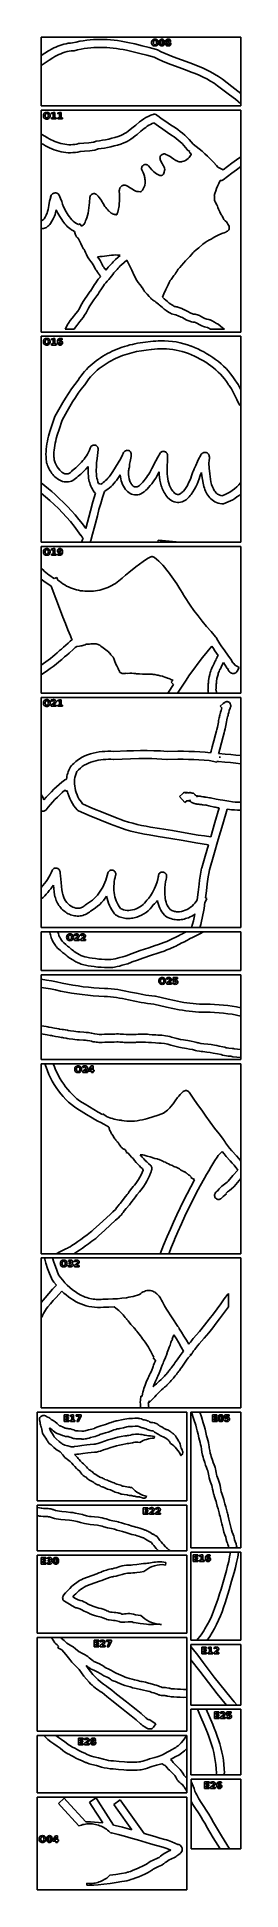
# Model space of a CAD drawing. Extents: x 1 to 512, y 1 to 4639.
import ezdxf

# ---------------------------------------------------------------- set-up
doc = ezdxf.new("R2010")
doc.units = 0

msp = doc.modelspace()

# ---------------------------------------------------------------- linework, layer by layer
at = {"layer": 'decoupage'}
for p, q in [((11.732, 4639.05), (511.732, 4639.05)), ((11.732, 4466.63), (11.732, 4639.05)), ((511.732, 4639.05), (511.732, 4466.63)), ((20.39666, 4598.719676), (11.732, 4592.854)), ((11.732, 4592.854), (11.732, 4567.85)), ((29.342594, 4604.316781), (20.39666, 4598.719676)), ((38.592605, 4609.508184), (29.342594, 4604.316781)), ((43.338767, 4611.908892), (38.592605, 4609.508184)), ((48.1695, 4614.15675), (43.338767, 4611.908892)), ((45.741808, 4590.146769), (50.705, 4592.791125)), ((53.087655, 4616.234616), (48.1695, 4614.15675)), ((50.705, 4592.791125), (55.705692, 4595.23154)), ((58.096082, 4618.125348), (53.087655, 4616.234616)), ((55.705692, 4595.23154), (60.747664, 4597.445107)), ((63.197632, 4619.811804), (58.096082, 4618.125348)), ((60.747664, 4597.445107), (65.834694, 4599.408922)), ((68.395156, 4621.276844), (63.197632, 4619.811804)), ((65.834694, 4599.408922), (70.970562, 4601.100078)), ((73.691504, 4622.503325), (68.395156, 4621.276844)), ((70.970562, 4601.100078), (76.159048, 4602.49567)), ((79.089527, 4623.474105), (73.691504, 4622.503325)), ((76.159048, 4602.49567), (81.40393, 4603.572791)), ((84.592076, 4624.172044), (79.089527, 4623.474105)), ((81.40393, 4603.572791), (86.708987, 4604.308536)), ((90.202, 4624.58), (84.592076, 4624.172044)), ((86.708987, 4604.308536), (92.078, 4604.68)), ((99.248629, 4626.626301), (90.202, 4624.58)), ((92.078, 4604.68), (94.109, 4604.959)), ((94.109, 4604.959), (102.698684, 4606.927303)), ((108.130656, 4628.371031), (99.248629, 4626.626301)), ((102.698684, 4606.927303), (111.114719, 4608.607172)), ((116.859543, 4629.824434), (108.130656, 4628.371031)), ((111.114719, 4608.607172), (119.371332, 4610.008299)), ((125.44675, 4630.99675), (116.859543, 4629.824434)), ((119.371332, 4610.008299), (127.48275, 4611.140375)), ((133.903738, 4631.898223), (125.44675, 4630.99675)), ((127.48275, 4611.140375), (135.463199, 4612.013092)), ((142.241969, 4632.539094), (133.903738, 4631.898223)), ((135.463199, 4612.013092), (143.326906, 4612.636141)), ((150.472902, 4632.929605), (142.241969, 4632.539094)), ((143.326906, 4612.636141), (151.088098, 4613.019213)), ((158.608, 4633.08), (150.472902, 4632.929605)), ((151.088098, 4613.019213), (158.761, 4613.172)), ((158.608, 4633.078), (158.608, 4633.08)), ((167.562673, 4632.976397), (158.608, 4633.078)), ((158.761, 4613.172), (167.11593, 4613.085671)), ((167.11593, 4613.085671), (175.40008, 4612.745277)), ((176.430775, 4632.607176), (167.562673, 4632.976397)), ((175.40008, 4612.745277), (183.632366, 4612.163706)), ((185.228556, 4631.985093), (176.430775, 4632.607176)), ((183.632366, 4612.163706), (191.831703, 4611.353844)), ((193.972266, 4631.124906), (185.228556, 4631.985093)), ((191.831703, 4611.353844), (200.017007, 4610.32858)), ((202.678153, 4630.041372), (193.972266, 4631.124906)), ((200.017007, 4610.32858), (208.207193, 4609.100801)), ((211.362467, 4628.749246), (202.678153, 4630.041372)), ((208.207193, 4609.100801), (216.421177, 4607.683395)), ((220.041458, 4627.263287), (211.362467, 4628.749246)), ((216.421177, 4607.683395), (224.677875, 4606.08925)), ((228.731375, 4625.59825), (220.041458, 4627.263287)), ((224.677875, 4606.08925), (241.395072, 4602.422293)), ((246.208986, 4621.789973), (228.731375, 4625.59825)), ((241.395072, 4602.422293), (258.510109, 4598.203031)), ((263.925297, 4617.442469), (246.208986, 4621.789973)), ((258.510109, 4598.203031), (276.174311, 4593.534566)), ((282.010303, 4612.673793), (263.925297, 4617.442469)), ((276.174311, 4593.534566), (294.539, 4588.52)), ((300.594, 4607.602), (282.010303, 4612.673793)), ((287.919, 4625.216), (288.059609, 4627.108813)), ((288.059609, 4623.327859), (287.919, 4625.216)), ((288.059609, 4627.108813), (288.481375, 4628.78525)), ((288.481375, 4621.654875), (288.059609, 4623.327859)), ((288.481375, 4628.78525), (289.184203, 4630.245313)), ((289.184203, 4620.196953), (288.481375, 4621.654875)), ((289.184203, 4630.245313), (290.168, 4631.489)), ((290.168, 4618.954), (289.184203, 4620.196953)), ((290.168, 4631.489), (291.404219, 4632.482563)), ((291.404219, 4617.960438), (290.168, 4618.954)), ((291.404219, 4632.482563), (292.8525, 4633.19225)), ((292.8525, 4617.25075), (291.404219, 4617.960438)), ((292.574125, 4627.522), (292.307, 4625.212)), ((292.307, 4625.212), (292.574125, 4622.9105)), ((292.908172, 4628.457625), (292.574125, 4627.522)), ((292.574125, 4622.9105), (292.908172, 4621.976781)), ((292.8525, 4633.19225), (294.513031, 4633.618063)), ((294.513031, 4616.824938), (292.8525, 4617.25075)), ((293.376, 4629.247), (292.908172, 4628.457625)), ((292.908172, 4621.976781), (293.376, 4621.188)), ((293.965281, 4629.873797), (293.376, 4629.247)), ((293.376, 4621.188), (293.965281, 4620.561203)), ((294.6635, 4630.321625), (293.965281, 4629.873797)), ((293.965281, 4620.561203), (294.6635, 4620.113375)), ((294.513031, 4633.618063), (296.386, 4633.76)), ((296.386, 4616.683), (294.513031, 4616.824938)), ((295.470469, 4630.590391), (294.6635, 4630.321625)), ((294.6635, 4620.113375), (295.470469, 4619.844609)), ((296.386, 4630.68), (295.470469, 4630.590391)), ((295.470469, 4619.844609), (296.386, 4619.755)), ((296.386, 4633.76), (298.263047, 4633.618063)), ((296.386, 4633.76), (296.386, 4633.76)), ((297.306625, 4630.590391), (296.386, 4630.68)), ((296.386, 4630.68), (296.386, 4630.68)), ((296.386, 4619.755), (297.306625, 4619.844609)), ((298.263047, 4616.824938), (296.386, 4616.683)), ((298.117, 4630.321625), (297.306625, 4630.590391)), ((297.306625, 4619.844609), (298.117, 4620.113375)), ((298.817125, 4629.873797), (298.117, 4630.321625)), ((298.117, 4620.113375), (298.817125, 4620.561203)), ((298.263047, 4633.618063), (299.925125, 4633.19225)), ((299.925125, 4617.25075), (298.263047, 4616.824938)), ((299.407, 4629.247), (298.817125, 4629.873797)), ((298.817125, 4620.561203), (299.407, 4621.188)), ((299.874828, 4628.457625), (299.407, 4629.247)), ((299.407, 4621.188), (299.874828, 4621.976781)), ((300.208875, 4627.522), (299.874828, 4628.457625)), ((299.874828, 4621.976781), (300.208875, 4622.9105)), ((299.925125, 4633.19225), (301.372141, 4632.482563)), ((301.372141, 4617.960438), (299.925125, 4617.25075)), ((300.476, 4625.212), (300.208875, 4627.522)), ((300.208875, 4622.9105), (300.476, 4625.212)), ((302.444, 4606.891), (300.594, 4607.602)), ((301.372141, 4632.482563), (302.604, 4631.489)), ((302.604, 4618.954), (301.372141, 4617.960438)), ((312.13604, 4602.236203), (302.444, 4606.891)), ((302.604, 4631.489), (303.587797, 4630.245313)), ((303.587797, 4620.196953), (302.604, 4618.954)), ((303.587797, 4630.245313), (304.290625, 4628.78525)), ((304.290625, 4621.654875), (303.587797, 4620.196953)), ((304.290625, 4628.78525), (304.712391, 4627.108813)), ((304.712391, 4623.327859), (304.290625, 4621.654875)), ((304.712391, 4627.108813), (304.853, 4625.216)), ((304.853, 4625.216), (304.712391, 4623.327859)), ((307.069, 4625.22), (307.17925, 4627.152734)), ((307.17925, 4623.291344), (307.069, 4625.22)), ((307.17925, 4627.152734), (307.51, 4628.849875)), ((307.51, 4621.59575), (307.17925, 4623.291344)), ((307.51, 4628.849875), (308.06125, 4630.311328)), ((308.06125, 4620.133031), (307.51, 4621.59575)), ((308.06125, 4630.311328), (308.833, 4631.537)), ((308.833, 4618.903), (308.06125, 4620.133031)), ((308.833, 4631.537), (309.807437, 4632.511453)), ((309.807437, 4617.933641), (308.833, 4618.903)), ((309.807437, 4632.511453), (310.96825, 4633.207375)), ((310.96825, 4617.241125), (309.807437, 4617.933641)), ((310.96825, 4633.207375), (312.315437, 4633.624859)), ((312.315437, 4616.825547), (310.96825, 4617.241125)), ((311.459125, 4627.8795), (311.313, 4625.25)), ((311.313, 4625.25), (311.459125, 4622.590375)), ((311.897, 4629.594), (311.459125, 4627.8795)), ((311.459125, 4622.590375), (311.897, 4620.851)), ((312.238422, 4630.148453), (311.897, 4629.594)), ((311.897, 4620.851), (312.238422, 4620.291875)), ((322.02543, 4597.882859), (312.13604, 4602.236203)), ((312.677625, 4630.544375), (312.238422, 4630.148453)), ((312.238422, 4620.291875), (312.677625, 4619.8925)), ((312.315437, 4633.624859), (313.849, 4633.764)), ((313.849, 4616.687), (312.315437, 4616.825547)), ((313.214516, 4630.781859), (312.677625, 4630.544375)), ((312.677625, 4619.8925), (313.214516, 4619.652875)), ((313.849, 4630.861), (313.214516, 4630.781859)), ((313.214516, 4619.652875), (313.849, 4619.573)), ((313.849, 4633.764), (315.377328, 4633.624859)), ((314.482734, 4630.781859), (313.849, 4630.861)), ((313.849, 4619.573), (314.478797, 4619.652875)), ((315.377328, 4616.825547), (313.849, 4616.687)), ((314.478797, 4619.652875), (315.012125, 4619.8925)), ((315.017375, 4630.544375), (314.482734, 4630.781859)), ((315.012125, 4619.8925), (315.448891, 4620.291875)), ((315.452828, 4630.148453), (315.017375, 4630.544375)), ((315.377328, 4633.624859), (316.720875, 4633.207375)), ((316.720875, 4617.241125), (315.377328, 4616.825547)), ((315.448891, 4620.291875), (315.789, 4620.851)), ((315.789, 4629.594), (315.452828, 4630.148453)), ((316.226875, 4627.8795), (315.789, 4629.594)), ((315.789, 4620.851), (316.226875, 4622.590375)), ((316.373, 4625.25), (316.226875, 4627.8795)), ((316.226875, 4622.590375), (316.373, 4625.25)), ((316.373, 4625.25), (316.373, 4625.25)), ((316.720875, 4633.207375), (317.879734, 4632.511453)), ((317.879734, 4617.933641), (316.720875, 4617.241125)), ((317.879734, 4632.511453), (318.854, 4631.537)), ((318.854, 4618.903), (317.879734, 4617.933641)), ((318.854, 4631.537), (319.62575, 4630.311328)), ((319.62575, 4620.133031), (318.854, 4618.903)), ((319.62575, 4630.311328), (320.177, 4628.849875)), ((320.177, 4621.59575), (319.62575, 4620.133031)), ((320.177, 4628.849875), (320.50775, 4627.152734)), ((320.50775, 4623.291344), (320.177, 4621.59575)), ((320.50775, 4627.152734), (320.618, 4625.22)), ((320.618, 4625.22), (320.50775, 4623.291344)), ((320.618, 4625.22), (320.618, 4625.22)), ((332.083698, 4593.768227), (322.02543, 4597.882859)), ((323.076, 4621.636), (323.28825, 4623.086)), ((323.178, 4620.487016), (323.076, 4621.636)), ((323.484, 4619.486625), (323.178, 4620.487016)), ((323.28825, 4623.086), (323.925, 4624.26)), ((323.44, 4629.496), (323.537125, 4630.475844)), ((323.629875, 4628.212), (323.44, 4629.496)), ((323.994, 4618.634922), (323.484, 4619.486625)), ((323.537125, 4630.475844), (323.8285, 4631.33175)), ((324.2, 4627.159), (323.629875, 4628.212)), ((323.8285, 4631.33175), (324.314125, 4632.063531)), ((323.925, 4624.26), (324.9885, 4625.160875)), ((324.708, 4617.932), (323.994, 4618.634922)), ((325.1455, 4626.343), (324.2, 4627.159)), ((324.314125, 4632.063531), (324.994, 4632.671)), ((325.626969, 4617.386734), (324.708, 4617.932)), ((324.9885, 4625.160875), (326.46, 4625.77)), ((324.994, 4632.671), (325.862516, 4633.14875)), ((326.46, 4625.77), (325.1455, 4626.343)), ((326.7415, 4616.997375), (325.626969, 4617.386734)), ((325.862516, 4633.14875), (326.912625, 4633.49)), ((326.46, 4625.77), (326.46, 4625.77)), ((328.051781, 4616.763828), (326.7415, 4616.997375)), ((326.912625, 4633.49), (328.144422, 4633.69475)), ((327.24875, 4622.92875), (327.089, 4621.857)), ((327.089, 4621.857), (327.24875, 4620.784375)), ((327.728, 4623.72), (327.24875, 4622.92875)), ((327.24875, 4620.784375), (327.728, 4619.993)), ((327.588, 4629.92975), (327.453, 4629.07)), ((327.453, 4629.07), (327.588, 4628.20125)), ((327.453, 4629.07), (327.453, 4629.07)), ((327.993, 4630.569), (327.588, 4629.92975)), ((327.588, 4628.20125), (327.993, 4627.559)), ((328.50575, 4624.207375), (327.728, 4623.72)), ((327.728, 4619.993), (328.50575, 4619.51375)), ((328.659625, 4630.965875), (327.993, 4630.569)), ((327.993, 4627.559), (328.659625, 4627.162125)), ((329.558, 4616.686), (328.051781, 4616.763828)), ((328.144422, 4633.69475), (329.558, 4633.763)), ((329.558, 4624.37), (328.50575, 4624.207375)), ((328.50575, 4619.51375), (329.558, 4619.354)), ((329.558, 4631.098), (328.659625, 4630.965875)), ((328.659625, 4627.162125), (329.558, 4627.03)), ((329.558, 4633.763), (330.962375, 4633.69475)), ((330.437, 4630.965875), (329.558, 4631.098)), ((329.558, 4627.03), (330.437, 4627.162125)), ((330.6, 4624.207375), (329.558, 4624.37)), ((329.558, 4624.37), (329.558, 4624.37)), ((329.558, 4619.354), (330.6, 4619.51375)), ((331.057812, 4616.763828), (329.558, 4616.686)), ((331.091, 4630.569), (330.437, 4630.965875)), ((330.437, 4627.162125), (331.091, 4627.559)), ((331.366, 4623.72), (330.6, 4624.207375)), ((330.6, 4619.51375), (331.366, 4619.993)), ((330.962375, 4633.69475), (332.1875, 4633.49)), ((332.36075, 4616.997375), (331.057812, 4616.763828)), ((331.496, 4629.935375), (331.091, 4630.569)), ((331.091, 4627.559), (331.496, 4628.20125)), ((331.837625, 4622.934), (331.366, 4623.72)), ((331.366, 4619.993), (331.837625, 4620.784375)), ((331.631, 4629.07), (331.496, 4629.935375)), ((331.496, 4628.20125), (331.631, 4629.07)), ((331.995, 4621.857), (331.837625, 4622.934)), ((331.837625, 4620.784375), (331.995, 4621.857)), ((342.282375, 4589.829563), (332.083698, 4593.768227)), ((332.1875, 4633.49), (333.233375, 4633.14875)), ((333.466812, 4617.386734), (332.36075, 4616.997375)), ((333.9375, 4626.343), (332.623, 4625.77)), ((332.623, 4625.77), (334.092125, 4625.160875)), ((333.233375, 4633.14875), (334.1, 4632.671)), ((334.376, 4617.932), (333.466812, 4617.386734)), ((334.883, 4627.159), (333.9375, 4626.343)), ((334.092125, 4625.160875), (335.148, 4624.26)), ((334.1, 4632.671), (334.780453, 4632.067609)), ((335.089422, 4618.634922), (334.376, 4617.932)), ((334.780453, 4632.067609), (335.266375, 4631.337375)), ((335.462125, 4628.212), (334.883, 4627.159)), ((335.599125, 4619.486625), (335.089422, 4618.634922)), ((335.148, 4624.26), (335.792375, 4623.086)), ((335.266375, 4631.337375), (335.557859, 4630.480203)), ((335.655, 4629.496), (335.462125, 4628.212)), ((335.557859, 4630.480203), (335.655, 4629.496)), ((335.905016, 4620.487016), (335.599125, 4619.486625)), ((335.792375, 4623.086), (336.007, 4621.636)), ((336.007, 4621.636), (335.905016, 4620.487016)), ((11.732, 4567.85), (21.35607, 4574.667568)), ((21.35607, 4574.667568), (31.039437, 4581.219109)), ((31.039437, 4581.219109), (40.812336, 4587.321377)), ((40.812336, 4587.321377), (45.741808, 4590.146769)), ((294.539, 4588.52), (304.783155, 4583.618765)), ((304.783155, 4583.618765), (315.102582, 4579.052262)), ((315.102582, 4579.052262), (325.472101, 4574.761729)), ((325.472101, 4574.761729), (335.866531, 4570.688406)), ((335.866531, 4570.688406), (356.629402, 4562.958348)), ((362.98707, 4582.229172), (342.282375, 4589.829563)), ((356.629402, 4562.958348), (377.18975, 4555.392)), ((383.91175, 4574.57975), (362.98707, 4582.229172)), ((377.18975, 4555.392), (387.331026, 4551.523316)), ((394.385407, 4570.579797), (383.91175, 4574.57975)), ((387.331026, 4551.523316), (397.346129, 4547.519277)), ((404.828648, 4566.379359), (394.385407, 4570.579797)), ((397.346129, 4547.519277), (407.209878, 4543.321124)), ((415.213003, 4561.915695), (404.828648, 4566.379359)), ((425.51, 4557.126063), (415.213003, 4561.915695)), ((435.691169, 4551.947719), (425.51, 4557.126063)), ((445.728039, 4546.317922), (435.691169, 4551.947719)), ((455.59214, 4540.17393), (445.728039, 4546.317922)), ((407.209878, 4543.321124), (416.897094, 4538.870094)), ((416.897094, 4538.870094), (426.382594, 4534.107427)), ((426.382594, 4534.107427), (435.641199, 4528.974363)), ((435.641199, 4528.974363), (444.647728, 4523.412141)), ((444.647728, 4523.412141), (449.048595, 4520.451733)), ((449.048595, 4520.451733), (453.377, 4517.362)), ((453.377, 4517.362), (483.14625, 4494.669875)), ((460.450504, 4536.889503), (455.59214, 4540.17393)), ((465.255, 4533.453), (460.450504, 4536.889503)), ((465.387, 4533.353), (465.255, 4533.453)), ((488.681375, 4515.615375), (465.387, 4533.353)), ((511.732, 4497.7), (488.681375, 4515.615375)), ((511.732, 4466.63), (11.732, 4466.63)), ((11.732, 4456.05), (511.732, 4456.05)), ((11.732, 3900.74), (11.732, 4456.05)), ((483.14625, 4494.669875), (497.666, 4483.350016)), ((497.666, 4483.350016), (511.732, 4471.995)), ((511.732, 4471.995), (511.732, 4497.7)), ((511.732, 4456.05), (511.732, 3900.74)), ((16.882, 4442.216), (17.022609, 4444.108813)), ((17.022609, 4440.327859), (16.882, 4442.216)), ((17.022609, 4444.108813), (17.444375, 4445.78525)), ((17.444375, 4438.654875), (17.022609, 4440.327859)), ((17.444375, 4445.78525), (18.147203, 4447.245313)), ((18.147203, 4437.196953), (17.444375, 4438.654875)), ((18.147203, 4447.245313), (19.131, 4448.489)), ((19.131, 4435.954), (18.147203, 4437.196953)), ((19.131, 4448.489), (20.367219, 4449.482563)), ((20.367219, 4434.960438), (19.131, 4435.954)), ((20.367219, 4449.482563), (21.8155, 4450.19225)), ((21.8155, 4434.25075), (20.367219, 4434.960438)), ((21.537125, 4444.522), (21.27, 4442.212)), ((21.27, 4442.212), (21.537125, 4439.9105)), ((21.871172, 4445.457625), (21.537125, 4444.522)), ((21.537125, 4439.9105), (21.871172, 4438.976781)), ((21.8155, 4450.19225), (23.476031, 4450.618063)), ((23.476031, 4433.824938), (21.8155, 4434.25075)), ((22.339, 4446.247), (21.871172, 4445.457625)), ((21.871172, 4438.976781), (22.339, 4438.188)), ((22.928281, 4446.873797), (22.339, 4446.247)), ((22.339, 4438.188), (22.928281, 4437.561203)), ((23.6265, 4447.321625), (22.928281, 4446.873797)), ((22.928281, 4437.561203), (23.6265, 4437.113375)), ((23.476031, 4450.618063), (25.349, 4450.76)), ((25.349, 4433.683), (23.476031, 4433.824938)), ((24.433469, 4447.590391), (23.6265, 4447.321625)), ((23.6265, 4437.113375), (24.433469, 4436.844609)), ((25.349, 4447.68), (24.433469, 4447.590391)), ((24.433469, 4436.844609), (25.349, 4436.755)), ((25.349, 4450.76), (27.226047, 4450.618063)), ((25.349, 4450.76), (25.349, 4450.76)), ((26.269625, 4447.590391), (25.349, 4447.68)), ((25.349, 4447.68), (25.349, 4447.68)), ((25.349, 4436.755), (26.269625, 4436.844609)), ((27.226047, 4433.824938), (25.349, 4433.683)), ((27.08, 4447.321625), (26.269625, 4447.590391)), ((26.269625, 4436.844609), (27.08, 4437.113375)), ((27.780125, 4446.873797), (27.08, 4447.321625)), ((27.08, 4437.113375), (27.780125, 4437.561203)), ((27.226047, 4450.618063), (28.888125, 4450.19225)), ((28.888125, 4434.25075), (27.226047, 4433.824938)), ((28.37, 4446.247), (27.780125, 4446.873797)), ((27.780125, 4437.561203), (28.37, 4438.188)), ((28.837828, 4445.457625), (28.37, 4446.247)), ((28.37, 4438.188), (28.837828, 4438.976781)), ((29.171875, 4444.522), (28.837828, 4445.457625)), ((28.837828, 4438.976781), (29.171875, 4439.9105)), ((28.888125, 4450.19225), (30.335141, 4449.482563)), ((30.335141, 4434.960438), (28.888125, 4434.25075)), ((29.439, 4442.212), (29.171875, 4444.522)), ((29.171875, 4439.9105), (29.439, 4442.212)), ((30.335141, 4449.482563), (31.567, 4448.489)), ((31.567, 4435.954), (30.335141, 4434.960438)), ((31.567, 4448.489), (32.550797, 4447.245313)), ((32.550797, 4437.196953), (31.567, 4435.954)), ((32.550797, 4447.245313), (33.253625, 4445.78525)), ((33.253625, 4438.654875), (32.550797, 4437.196953)), ((33.253625, 4445.78525), (33.675391, 4444.108813)), ((33.675391, 4440.327859), (33.253625, 4438.654875)), ((33.675391, 4444.108813), (33.816, 4442.216)), ((33.816, 4442.216), (33.675391, 4440.327859)), ((37.498, 4449.67), (41.323, 4450.463)), ((37.498, 4446.776), (37.498, 4449.67)), ((41.345, 4447.57), (37.498, 4446.776)), ((37.597, 4436.93), (41.345, 4436.93)), ((37.597, 4434), (37.597, 4436.93)), ((49.106, 4434), (37.597, 4434)), ((41.323, 4450.463), (45.358, 4450.46)), ((41.345, 4436.93), (41.345, 4447.57)), ((45.358, 4450.46), (45.358, 4436.93)), ((45.358, 4436.93), (49.106, 4436.93)), ((49.106, 4436.93), (49.106, 4434)), ((53.207, 4449.67), (57.033, 4450.463)), ((53.207, 4446.776), (53.207, 4449.67)), ((57.055, 4447.57), (53.207, 4446.776)), ((53.307, 4436.93), (57.055, 4436.93)), ((53.307, 4434), (53.307, 4436.93)), ((64.816, 4434), (53.307, 4434)), ((57.033, 4450.463), (61.068, 4450.46)), ((57.055, 4436.93), (57.055, 4447.57)), ((61.068, 4450.46), (61.068, 4436.93)), ((61.068, 4436.93), (64.816, 4436.93)), ((64.816, 4436.93), (64.816, 4434)), ((238.827266, 4410.966), (229.624125, 4403.78075)), ((248.179, 4418.68), (238.827266, 4410.966)), ((257.937297, 4426.558594), (248.179, 4418.68)), ((263.04083, 4430.380809), (257.937297, 4426.558594)), ((260.934, 4403.272), (269.068266, 4409.794906)), ((268.339375, 4434.0275), (263.04083, 4430.380809)), ((273.866998, 4437.425566), (268.339375, 4434.0275)), ((269.068266, 4409.794906), (273.094459, 4412.809434)), ((273.094459, 4412.809434), (277.112625, 4415.62725)), ((279.657766, 4440.501906), (273.866998, 4437.425566)), ((277.112625, 4415.62725), (281.137213, 4418.224285)), ((285.745744, 4443.183418), (279.657766, 4440.501906)), ((281.137213, 4418.224285), (285.182672, 4420.576469)), ((285.182672, 4420.576469), (289.263451, 4422.65973)), ((288.911833, 4444.353269), (285.745744, 4443.183418)), ((292.165, 4445.397), (288.911833, 4444.353269)), ((289.263451, 4422.65973), (293.394, 4424.45)), ((293.36275, 4445.675375), (292.165, 4445.397)), ((294.571, 4445.8), (293.36275, 4445.675375)), ((293.394, 4424.45), (299.090453, 4420.155591)), ((294.575, 4445.816), (294.571, 4445.8)), ((296.380484, 4445.730844), (294.575, 4445.816)), ((298.137125, 4445.32375), (296.380484, 4445.730844)), ((299.800203, 4444.603531), (298.137125, 4445.32375)), ((299.090453, 4420.155591), (304.830402, 4416.025697)), ((301.325, 4443.579), (299.800203, 4444.603531)), ((306.660494, 4439.396776), (301.325, 4443.579)), ((304.830402, 4416.025697), (316.348344, 4408.131703)), ((312.185701, 4435.343283), (306.660494, 4439.396776)), ((323.679109, 4427.470578), (312.185701, 4435.343283)), ((316.348344, 4408.131703), (327.762926, 4400.512514)), ((335.552932, 4419.657053), (323.679109, 4427.470578)), ((347.554875, 4411.598875), (335.552932, 4419.657053)), ((353.525051, 4407.383094), (347.554875, 4411.598875)), ((359.432646, 4402.992213), (353.525051, 4407.383094)), ((15.026672, 4393.905297), (11.734, 4396.221)), ((11.734, 4396.221), (11.734, 4372.57)), ((11.734, 4372.57), (16.824, 4369.977)), ((18.426125, 4391.727125), (15.026672, 4393.905297)), ((16.824, 4369.977), (21.957214, 4367.008718)), ((21.952516, 4389.720891), (18.426125, 4391.727125)), ((25.626, 4387.921), (21.952516, 4389.720891)), ((21.957214, 4367.008718), (27.22451, 4364.214055)), ((26.718, 4387.346), (25.626, 4387.921)), ((31.30436, 4384.67731), (26.718, 4387.346)), ((27.22451, 4364.214055), (32.615429, 4361.609786)), ((35.983162, 4382.184389), (31.30436, 4384.67731)), ((32.615429, 4361.609786), (38.119516, 4359.212687)), ((40.743676, 4379.878894), (35.983162, 4382.184389)), ((45.575172, 4377.772484), (40.743676, 4379.878894)), ((50.46692, 4375.876819), (45.575172, 4377.772484)), ((55.408189, 4374.203557), (50.46692, 4375.876819)), ((60.388251, 4372.764356), (55.408189, 4374.203557)), ((65.396375, 4371.570875), (60.388251, 4372.764356)), ((70.421831, 4370.634773), (65.396375, 4371.570875)), ((75.453889, 4369.967709), (70.421831, 4370.634773)), ((80.481819, 4369.581341), (75.453889, 4369.967709)), ((85.494891, 4369.487328), (80.481819, 4369.581341)), ((90.482375, 4369.697329), (85.494891, 4369.487328)), ((95.433541, 4370.223002), (90.482375, 4369.697329)), ((100.337659, 4371.076006), (95.433541, 4370.223002)), ((105.184, 4372.268), (100.337659, 4371.076006)), ((106.929, 4372.598), (105.184, 4372.268)), ((118.47525, 4373.48375), (106.929, 4372.598)), ((130.974, 4374.44), (118.47525, 4373.48375)), ((136.74775, 4375.08775), (130.974, 4374.44)), ((141.581, 4375.866), (136.74775, 4375.08775)), ((143.484578, 4376.344031), (141.581, 4375.866)), ((144.884625, 4376.80575), (143.484578, 4376.344031)), ((145.597109, 4377.048094), (144.884625, 4376.80575)), ((146.48325, 4377.507484), (145.438, 4376.868)), ((145.438, 4376.868), (145.638006, 4377.023543)), ((145.638006, 4377.023543), (145.597109, 4377.048094)), ((147.5945, 4378.012625), (146.48325, 4377.507484)), ((148.759, 4378.378453), (147.5945, 4378.012625)), ((149.964, 4378.6), (148.759, 4378.378453)), ((157.101279, 4379.551303), (149.964, 4378.6)), ((154.494, 4359.045), (161.936924, 4360.067896)), ((164.647859, 4380.728109), (157.101279, 4379.551303)), ((161.936924, 4360.067896), (169.737328, 4361.303922)), ((172.468729, 4382.130268), (164.647859, 4380.728109)), ((169.737328, 4361.303922), (177.793787, 4362.765955)), ((180.428875, 4383.757625), (172.468729, 4382.130268)), ((177.793787, 4362.765955), (186.004875, 4364.466875)), ((188.393287, 4385.610029), (180.428875, 4383.757625)), ((186.004875, 4364.466875), (194.269166, 4366.419561)), ((196.226953, 4387.687328), (188.393287, 4385.610029)), ((194.269166, 4366.419561), (202.485234, 4368.636891)), ((203.794861, 4389.989369), (196.226953, 4387.687328)), ((202.485234, 4368.636891), (210.551654, 4371.131744)), ((210.962, 4392.516), (203.794861, 4389.989369)), ((210.551654, 4371.131744), (218.367, 4373.917)), ((215.714326, 4394.825258), (210.962, 4392.516)), ((220.394172, 4397.504125), (215.714326, 4394.825258)), ((218.367, 4373.917), (218.785, 4374.088)), ((218.785, 4374.088), (224.867703, 4377.005348)), ((225.023463, 4400.505117), (220.394172, 4397.504125)), ((224.867703, 4377.005348), (230.649, 4380.265469)), ((229.624125, 4403.78075), (225.023463, 4400.505117)), ((230.649, 4380.265469), (236.163297, 4383.801355)), ((236.163297, 4383.801355), (241.445, 4387.546)), ((241.445, 4387.546), (246.528516, 4391.432395)), ((246.528516, 4391.432395), (251.44825, 4395.393531)), ((251.44825, 4395.393531), (260.934, 4403.272)), ((327.762926, 4400.512514), (338.88925, 4392.912625)), ((338.88925, 4392.912625), (344.286535, 4389.040073)), ((344.286535, 4389.040073), (349.542418, 4385.076533)), ((349.542418, 4385.076533), (354.633788, 4380.990066)), ((354.633788, 4380.990066), (359.537531, 4376.748734)), ((365.246126, 4398.388253), (359.432646, 4402.992213)), ((359.537531, 4376.748734), (364.230537, 4372.3206)), ((364.230537, 4372.3206), (368.689691, 4367.673725)), ((370.933953, 4393.533234), (365.246126, 4398.388253)), ((368.689691, 4367.673725), (372.891883, 4362.776171)), ((376.464591, 4388.389179), (370.933953, 4393.533234)), ((372.891883, 4362.776171), (376.814, 4357.596)), ((381.806502, 4382.918107), (376.464591, 4388.389179)), ((386.928151, 4377.082041), (381.806502, 4382.918107)), ((391.798, 4370.843), (386.928151, 4377.082041)), ((399.658547, 4365.384246), (391.798, 4370.843)), ((407.185062, 4359.556656), (399.658547, 4365.384246)), ((38.119516, 4359.212687), (43.726311, 4357.039534)), ((43.726311, 4357.039534), (49.425357, 4355.107102)), ((49.425357, 4355.107102), (55.206198, 4353.432165)), ((55.206198, 4353.432165), (61.058375, 4352.0315)), ((61.058375, 4352.0315), (66.971431, 4350.921882)), ((66.971431, 4350.921882), (72.934908, 4350.120086)), ((72.934908, 4350.120086), (78.938349, 4349.642888)), ((78.938349, 4349.642888), (84.971297, 4349.507062)), ((84.971297, 4349.507062), (91.023293, 4349.729386)), ((91.023293, 4349.729386), (97.083881, 4350.326633)), ((97.083881, 4350.326633), (103.142602, 4351.315579)), ((103.142602, 4351.315579), (109.189, 4352.713)), ((109.189, 4352.713), (119.93125, 4353.519375)), ((119.93125, 4353.519375), (132.865, 4354.526)), ((132.865, 4354.526), (139.3615, 4355.249125)), ((139.3615, 4355.249125), (145.504, 4356.249)), ((145.504, 4356.249), (150.033125, 4357.284375)), ((150.033125, 4357.284375), (152.249078, 4358.024391)), ((152.249078, 4358.024391), (154.494, 4359.045)), ((263.765336, 4314.026197), (263.1885, 4312.345625)), ((264.636687, 4315.588047), (263.765336, 4314.026197)), ((265.79182, 4316.987779), (264.636687, 4315.588047)), ((267.22, 4318.182), (265.79182, 4316.987779)), ((268.843809, 4319.092652), (267.22, 4318.182)), ((270.562656, 4319.674969), (268.843809, 4319.092652)), ((272.332176, 4319.934363), (270.562656, 4319.674969)), ((274.108, 4319.87625), (272.332176, 4319.934363)), ((275.845762, 4319.506043), (274.108, 4319.87625)), ((277.501094, 4318.829156), (275.845762, 4319.506043)), ((279.029629, 4317.851004), (277.501094, 4318.829156)), ((280.387, 4316.577), (279.029629, 4317.851004)), ((288.71875, 4307.10425), (280.387, 4316.577)), ((309.272656, 4339.034625), (308.9195, 4336.99325)), ((308.9195, 4336.99325), (308.994594, 4335.3595)), ((308.994594, 4335.3595), (309.224, 4334.169)), ((309.224, 4334.169), (309.663, 4332.69)), ((309.695434, 4340.197039), (309.272656, 4339.034625)), ((309.663, 4332.69), (310.620293, 4329.786895)), ((310.328, 4341.448), (309.695434, 4340.197039)), ((311.178645, 4342.651217), (310.328, 4341.448)), ((310.620293, 4329.786895), (311.718656, 4327.193844)), ((312.195719, 4343.676859), (311.178645, 4342.651217)), ((311.718656, 4327.193844), (312.896566, 4324.888371)), ((313.323559, 4344.531291), (312.195719, 4343.676859)), ((312.896566, 4324.888371), (314.0925, 4322.848)), ((314.5065, 4345.220875), (313.323559, 4344.531291)), ((314.0925, 4322.848), (316.292344, 4319.472656)), ((316.815031, 4346.130953), (314.5065, 4345.220875)), ((316.292344, 4319.472656), (317.826, 4316.888)), ((318.676, 4346.458), (316.815031, 4346.130953)), ((317.826, 4316.888), (318.086, 4316.36)), ((318.086, 4316.36), (319.444719, 4313.386672)), ((320.890875, 4346.325625), (318.676, 4346.458)), ((322.058, 4346.005), (320.890875, 4346.325625)), ((322.984, 4345.649), (322.058, 4346.005)), ((323.24, 4345.569), (322.984, 4345.649)), ((323.4, 4345.489), (323.24, 4345.569)), ((323.46, 4345.469), (323.4, 4345.489)), ((327.34732, 4343.732725), (323.42, 4345.479)), ((323.42, 4345.479), (323.46, 4345.469)), ((330.98275, 4341.818297), (327.34732, 4343.732725)), ((334.359992, 4339.799314), (330.98275, 4341.818297)), ((337.51275, 4337.739375), (334.359992, 4339.799314)), ((343.279625, 4333.751016), (337.51275, 4337.739375)), ((345.961148, 4331.949791), (343.279625, 4333.751016)), ((348.553, 4330.362), (345.961148, 4331.949791)), ((349.105, 4330.022), (348.553, 4330.362)), ((350.833486, 4329.017594), (349.105, 4330.022)), ((352.685641, 4328.194312), (350.833486, 4329.017594)), ((354.632881, 4327.556562), (352.685641, 4328.194312)), ((356.646625, 4327.10875), (354.632881, 4327.556562)), ((358.698291, 4326.855281), (356.646625, 4327.10875)), ((360.759297, 4326.800562), (358.698291, 4326.855281)), ((362.801061, 4326.949), (360.759297, 4326.800562)), ((364.795, 4327.305), (362.801061, 4326.949)), ((368.702422, 4328.641281), (364.795, 4327.305)), ((372.510375, 4330.45025), (368.702422, 4328.641281)), ((376.171141, 4332.690094), (372.510375, 4330.45025)), ((379.637, 4335.319), (376.171141, 4332.690094)), ((376.814, 4357.596), (378.0795, 4356.13225)), ((378.0795, 4356.13225), (379.603, 4354.94)), ((379.603, 4354.94), (383.53, 4352.261)), ((379.758, 4335.419), (379.637, 4335.319)), ((382.028156, 4337.521406), (379.758, 4335.419)), ((383.985, 4339.8745), (382.028156, 4337.521406)), ((383.53, 4352.261), (382.308, 4350.632)), ((382.308, 4350.632), (387.316, 4346.876)), ((385.584094, 4342.419594), (383.985, 4339.8745)), ((386.781, 4345.098), (385.584094, 4342.419594)), ((387.316, 4346.876), (386.781, 4345.098)), ((414.402484, 4353.443363), (407.185062, 4359.556656)), ((421.33575, 4347.1275), (414.402484, 4353.443363)), ((428.009797, 4340.692199), (421.33575, 4347.1275)), ((434.449562, 4334.220594), (428.009797, 4340.692199)), ((446.726, 4321.501), (434.449562, 4334.220594)), ((450.439625, 4317.505875), (446.656, 4321.571)), ((446.656, 4321.571), (446.726, 4321.501)), ((453.876, 4313.5), (450.439625, 4317.505875)), ((467.282, 4307.028), (453.876, 4313.5)), ((478.186141, 4315.332562), (467.282, 4307.028)), ((489.242625, 4323.4695), (478.186141, 4315.332562)), ((500.432797, 4331.451188), (489.242625, 4323.4695)), ((500.424469, 4306.957375), (511.738, 4315.028)), ((511.738, 4339.29), (500.432797, 4331.451188)), ((511.738, 4315.028), (511.738, 4339.29)), ((214.86583, 4267.17624), (213.564125, 4266.535875)), ((216.271984, 4267.675828), (214.86583, 4267.17624)), ((217.764928, 4267.997971), (216.271984, 4267.675828)), ((219.327, 4268.106), (217.764928, 4267.997971)), ((221.996504, 4267.908633), (219.327, 4268.106)), ((224.278281, 4267.409062), (221.996504, 4267.908633)), ((226.17948, 4266.710086), (224.278281, 4267.409062)), ((263.1885, 4312.345625), (262.916914, 4310.589725)), ((262.916914, 4310.589725), (262.961313, 4308.801891)), ((262.961313, 4308.801891), (263.33243, 4307.025518)), ((263.33243, 4307.025518), (264.041, 4305.304)), ((264.041, 4305.304), (266.530938, 4300.340297)), ((266.530938, 4300.340297), (268.55925, 4295.614625)), ((268.55925, 4295.614625), (269.987188, 4291.129141)), ((269.987188, 4291.129141), (270.432656, 4288.977143)), ((270.622791, 4267.169701), (270.018, 4265.645)), ((270.432656, 4288.977143), (270.676, 4286.886)), ((271.099391, 4268.812984), (270.622791, 4267.169701)), ((270.676, 4286.886), (270.656, 4287.341)), ((270.656, 4287.341), (270.799813, 4284.894719)), ((270.799813, 4284.894719), (271.05275, 4283.007)), ((271.05275, 4283.007), (271.445, 4280.872)), ((271.682875, 4272.411375), (271.099391, 4268.812984)), ((271.445, 4280.872), (271.475, 4280.548)), ((271.475, 4280.548), (271.798172, 4276.352328)), ((271.798172, 4276.352328), (271.682875, 4272.411375)), ((292.736969, 4302.889969), (288.71875, 4307.10425)), ((296.812, 4299.184), (292.736969, 4302.889969)), ((300.248375, 4296.633437), (296.812, 4299.184)), ((303.66975, 4294.618), (300.248375, 4296.633437)), ((307.01575, 4293.215312), (303.66975, 4294.618)), ((308.641617, 4292.768008), (307.01575, 4293.215312)), ((310.226, 4292.503), (308.641617, 4292.768008)), ((311.883016, 4292.462344), (310.226, 4292.503)), ((313.321875, 4292.64575), (311.883016, 4292.462344)), ((314.464297, 4292.978031), (313.321875, 4292.64575)), ((315.232, 4293.384), (314.464297, 4292.978031)), ((316.301906, 4294.451937), (315.232, 4293.384)), ((317.3795, 4296.05425), (316.301906, 4294.451937)), ((318.412094, 4298.153437), (317.3795, 4296.05425)), ((319.347, 4300.712), (318.412094, 4298.153437)), ((320.597, 4305.302), (319.347, 4300.712)), ((319.444719, 4313.386672), (320.32925, 4310.484125)), ((320.32925, 4310.484125), (320.719906, 4307.755016)), ((320.719906, 4307.755016), (320.597, 4305.302)), ((452.77, 4265.533), (455.90975, 4272.630625)), ((455.90975, 4272.630625), (459.387, 4279.795)), ((459.387, 4279.795), (461.459813, 4279.65475)), ((461.459813, 4279.65475), (463.5225, 4279.9405)), ((463.5225, 4279.9405), (465.504188, 4280.66125)), ((465.504188, 4280.66125), (467.334, 4281.826)), ((467.334, 4281.826), (478.194156, 4290.377)), ((478.194156, 4290.377), (489.23375, 4298.74725)), ((489.23375, 4298.74725), (500.424469, 4306.957375)), ((32.431141, 4227.985781), (30.440625, 4217.12225)), ((33.745189, 4233.665691), (32.431141, 4227.985781)), ((35.414, 4239.478), (33.745189, 4233.665691)), ((35.505109, 4240.713406), (35.055125, 4239.5255)), ((35.055125, 4239.5255), (35.077311, 4239.390652)), ((35.077311, 4239.390652), (35.247328, 4239.567594)), ((35.247328, 4239.567594), (35.98, 4240.874)), ((35.98, 4240.874), (35.414, 4239.478)), ((36.699, 4243.097), (35.505109, 4240.713406)), ((37.627434, 4244.515826), (36.699, 4243.097)), ((38.757781, 4245.743109), (37.627434, 4244.515826)), ((40.045488, 4246.775557), (38.757781, 4245.743109)), ((41.446, 4247.609875), (40.045488, 4246.775557)), ((42.914762, 4248.242771), (41.446, 4247.609875)), ((44.407219, 4248.670953), (42.914762, 4248.242771)), ((45.878816, 4248.891127), (44.407219, 4248.670953)), ((47.285, 4248.9), (45.878816, 4248.891127)), ((48.633885, 4248.725104), (47.285, 4248.9)), ((49.958641, 4248.393328), (48.633885, 4248.725104)), ((51.24217, 4247.901545), (49.958641, 4248.393328)), ((52.467375, 4247.246625), (51.24217, 4247.901545)), ((53.617158, 4246.425439), (52.467375, 4247.246625)), ((54.674422, 4245.434859), (53.617158, 4246.425439)), ((55.622068, 4244.271756), (54.674422, 4245.434859)), ((56.443, 4242.933), (55.622068, 4244.271756)), ((58.394908, 4239.025773), (56.443, 4242.933)), ((60.064828, 4235.164437), (58.394908, 4239.025773)), ((62.787875, 4227.676), (60.064828, 4235.164437)), ((65.070484, 4220.660812), (62.787875, 4227.676)), ((67.371, 4214.312), (65.070484, 4220.660812)), ((132.353875, 4224.515719), (130.864, 4211.3185)), ((133.558, 4238.054), (132.353875, 4224.515719)), ((133.799286, 4239.559169), (133.558, 4238.054)), ((134.238414, 4240.951635), (133.799286, 4239.559169)), ((134.856101, 4242.224021), (134.238414, 4240.951635)), ((135.633062, 4243.368953), (134.856101, 4242.224021)), ((136.550017, 4244.379055), (135.633062, 4243.368953)), ((137.58768, 4245.246951), (136.550017, 4244.379055)), ((138.726769, 4245.965266), (137.58768, 4245.246951)), ((139.948, 4246.526625), (138.726769, 4245.965266)), ((141.232091, 4246.923652), (139.948, 4246.526625)), ((142.559758, 4247.148971), (141.232091, 4246.923652)), ((143.911718, 4247.195207), (142.559758, 4247.148971)), ((145.268687, 4247.054984), (143.911718, 4247.195207)), ((146.611384, 4246.720928), (145.268687, 4247.054984)), ((147.920523, 4246.185662), (146.611384, 4246.720928)), ((149.176823, 4245.441811), (147.920523, 4246.185662)), ((150.361, 4244.482), (149.176823, 4245.441811)), ((153.870547, 4240.868937), (150.361, 4244.482)), ((156.947625, 4237.12275), (153.870547, 4240.868937)), ((159.669391, 4233.328188), (156.947625, 4237.12275)), ((162.113, 4229.57), (159.669391, 4233.328188)), ((162.338, 4229.193), (162.113, 4229.57)), ((166.586578, 4222.011969), (162.338, 4229.193)), ((171.058375, 4215.244), (166.586578, 4222.011969)), ((206.707781, 4221.067188), (206.308582, 4216.844672)), ((207.153, 4229.721), (206.707781, 4221.067188)), ((207.193, 4256.978), (206.939328, 4253.811969)), ((206.939328, 4253.811969), (206.971125, 4251.21425)), ((206.971125, 4251.21425), (207.203, 4247.771)), ((207.259, 4238.759875), (207.153, 4229.721)), ((207.223, 4257.23), (207.193, 4256.978)), ((207.203, 4247.771), (207.203, 4247.51)), ((207.203, 4247.51), (207.259, 4238.759875)), ((207.519344, 4258.707469), (207.223, 4257.23)), ((207.98875, 4260.184), (207.519344, 4258.707469)), ((208.708281, 4261.701031), (207.98875, 4260.184)), ((209.755, 4263.3), (208.708281, 4261.701031)), ((211.344703, 4264.979484), (209.755, 4263.3)), ((213.564125, 4266.535875), (211.344703, 4264.979484)), ((227.70725, 4265.9145), (226.17948, 4266.710086)), ((228.868738, 4265.125102), (227.70725, 4265.9145)), ((229.671094, 4264.444687), (228.868738, 4265.125102)), ((230.227, 4263.822), (229.671094, 4264.444687)), ((234.257125, 4261.718), (230.227, 4263.822)), ((238.12, 4259.359), (234.257125, 4261.718)), ((245.164375, 4254.973375), (238.03, 4259.419)), ((238.03, 4259.419), (238.12, 4259.359)), ((248.091859, 4253.478859), (245.164375, 4254.973375)), ((250.663, 4252.606), (248.091859, 4253.478859)), ((255.216, 4252.103), (250.663, 4252.606)), ((259.34175, 4251.83975), (255.216, 4252.103)), ((261.846, 4252.073), (259.34175, 4251.83975)), ((263.438, 4253.712), (261.846, 4252.073)), ((265.096406, 4256.070687), (263.438, 4253.712)), ((266.70025, 4258.876), (265.096406, 4256.070687)), ((270.018, 4265.645), (266.70025, 4258.876)), ((444.936, 4241.663), (446.542563, 4247.716094)), ((445.006422, 4241.54075), (444.936, 4241.663)), ((445.089125, 4240.6205), (445.006422, 4241.54075)), ((445.339, 4236.404), (445.089125, 4240.6205)), ((445.84075, 4230.58075), (445.339, 4236.404)), ((446.242375, 4228.477531), (445.84075, 4230.58075)), ((446.809, 4226.847), (446.242375, 4228.477531)), ((446.542563, 4247.716094), (448.39175, 4253.72025)), ((448.515875, 4224.104625), (446.809, 4226.847)), ((448.39175, 4253.72025), (450.471563, 4259.663281)), ((449.830891, 4221.892359), (448.515875, 4224.104625)), ((451.278, 4219.029), (449.830891, 4221.892359)), ((450.471563, 4259.663281), (452.77, 4265.533)), ((12.717328, 4179.409547), (11.738, 4179.268)), ((11.738, 4179.268), (11.738, 4159.33)), ((13.814125, 4179.777875), (12.717328, 4179.409547)), ((14.939609, 4180.387516), (13.814125, 4179.777875)), ((16.005, 4181.253), (14.939609, 4180.387516)), ((18.45225, 4184.31525), (16.005, 4181.253)), ((21.015, 4188.267), (18.45225, 4184.31525)), ((23.90175, 4193.4135), (21.015, 4188.267)), ((25.063313, 4195.754437), (23.90175, 4193.4135)), ((25.983, 4197.96), (25.063313, 4195.754437)), ((26.023, 4198.074), (25.983, 4197.96)), ((27.44867, 4202.439277), (26.023, 4198.074)), ((28.589047, 4207.085594), (27.44867, 4202.439277)), ((30.440625, 4217.12225), (28.589047, 4207.085594)), ((34.80175, 4172.717875), (38.144, 4177.9)), ((38.144, 4177.9), (38.253, 4178.085)), ((38.253, 4178.085), (41.581375, 4183.985875)), ((41.581375, 4183.985875), (43.227047, 4187.328703)), ((43.227047, 4187.328703), (44.735, 4190.984)), ((44.735, 4190.984), (46.100516, 4194.909141)), ((46.100516, 4194.909141), (47.230625, 4198.779625)), ((47.230625, 4198.779625), (48.995, 4206.375)), ((48.995, 4206.375), (49.025, 4206.315)), ((49.025, 4206.315), (53.30243, 4197.853129)), ((53.30243, 4197.853129), (57.841562, 4189.758781)), ((57.841562, 4189.758781), (62.712664, 4182.09048)), ((62.712664, 4182.09048), (65.294661, 4178.434386)), ((65.294661, 4178.434386), (67.986, 4174.90675)), ((69.442201, 4209.829803), (67.371, 4214.312)), ((67.986, 4174.90675), (70.795464, 4171.514887)), ((71.646984, 4205.440734), (69.442201, 4209.829803)), ((73.991994, 4201.160205), (71.646984, 4205.440734)), ((76.483875, 4197.003625), (73.991994, 4201.160205)), ((79.129271, 4192.986404), (76.483875, 4197.003625)), ((81.934828, 4189.123953), (79.129271, 4192.986404)), ((84.907189, 4185.431682), (81.934828, 4189.123953)), ((88.053, 4181.925), (84.907189, 4185.431682)), ((88.133, 4181.835), (88.053, 4181.925)), ((91.781516, 4178.248156), (88.133, 4181.835)), ((95.762375, 4174.98775), (91.781516, 4178.248156)), ((100.032547, 4172.067469), (95.762375, 4174.98775)), ((121.191625, 4175.484422), (119.484, 4172.386)), ((122.738, 4178.865875), (121.191625, 4175.484422)), ((124.162875, 4182.497641), (122.738, 4178.865875)), ((125.506, 4186.347), (124.162875, 4182.497641)), ((127.261609, 4192.380777), (125.506, 4186.347)), ((128.708125, 4198.562281), (127.261609, 4192.380777)), ((129.893078, 4204.87902), (128.708125, 4198.562281)), ((130.864, 4211.3185), (129.893078, 4204.87902)), ((173.410354, 4212.055754), (171.058375, 4215.244)), ((175.856984, 4209.019781), (173.410354, 4212.055754)), ((178.411217, 4206.152418), (175.856984, 4209.019781)), ((181.086, 4203.47), (178.411217, 4206.152418)), ((181.723, 4202.814), (181.086, 4203.47)), ((183.341094, 4201.142568), (181.723, 4202.814)), ((185.104125, 4199.623797), (183.341094, 4201.142568)), ((186.988844, 4198.271971), (185.104125, 4199.623797)), ((188.972, 4197.101375), (186.988844, 4198.271971)), ((191.030344, 4196.126295), (188.972, 4197.101375)), ((193.140625, 4195.361016), (191.030344, 4196.126295)), ((195.279594, 4194.819822), (193.140625, 4195.361016)), ((197.424, 4194.517), (195.279594, 4194.819822)), ((199.101, 4194.232), (197.424, 4194.517)), ((199.837375, 4194.2765), (199.101, 4194.232)), ((200.441, 4194.48), (199.837375, 4194.2765)), ((200.448, 4194.5), (200.428, 4194.49)), ((200.428, 4194.49), (200.448, 4194.49)), ((200.451, 4194.5), (200.441, 4194.48)), ((200.448, 4194.49), (200.448, 4194.5)), ((200.501, 4194.503), (200.451, 4194.5)), ((201.717, 4197.256), (200.453, 4194.506)), ((200.453, 4194.506), (200.753, 4194.72)), ((200.753, 4194.72), (200.501, 4194.503)), ((200.753, 4194.72), (200.753, 4194.72)), ((203.050535, 4200.930547), (201.717, 4197.256)), ((204.155719, 4204.738688), (203.050535, 4200.930547)), ((205.053293, 4208.668422), (204.155719, 4204.738688)), ((205.764, 4212.70775), (205.053293, 4208.668422)), ((206.308582, 4216.844672), (205.764, 4212.70775)), ((452.650891, 4215.752734), (451.278, 4219.029)), ((453.721625, 4212.791375), (452.650891, 4215.752734)), ((455.425, 4208.005), (453.721625, 4212.791375)), ((456.759875, 4205.224625), (455.425, 4208.005)), ((458.577, 4201.578), (456.759875, 4205.224625)), ((460.393875, 4197.55725), (458.577, 4201.578)), ((461.751, 4194.699), (460.393875, 4197.55725)), ((463.126625, 4192.86225), (461.751, 4194.699)), ((464.329922, 4191.147094), (463.126625, 4192.86225)), ((465.751, 4188.822), (464.329922, 4191.147094)), ((467.083391, 4186.307422), (465.751, 4188.822)), ((467.960625, 4184.388625), (467.083391, 4186.307422)), ((468.692, 4182.419), (467.960625, 4184.388625)), ((469.72675, 4181.645875), (468.692, 4182.419)), ((472.383, 4179.06), (469.72675, 4181.645875)), ((475.159734, 4176.121594), (472.383, 4179.06)), ((477.270375, 4173.615), (475.159734, 4176.121594)), ((11.738, 4159.33), (14.4539, 4159.474562)), ((14.4539, 4159.474562), (17.080141, 4159.895688)), ((17.080141, 4159.895688), (19.604404, 4160.574531)), ((19.604404, 4160.574531), (22.014375, 4161.49225)), ((22.014375, 4161.49225), (24.297736, 4162.63)), ((24.297736, 4162.63), (26.442172, 4163.968937)), ((26.442172, 4163.968937), (28.435365, 4165.490219)), ((28.435365, 4165.490219), (30.265, 4167.175)), ((30.265, 4167.175), (30.39, 4167.304)), ((30.39, 4167.304), (32.763125, 4170.008828)), ((32.763125, 4170.008828), (34.80175, 4172.717875)), ((70.795464, 4171.514887), (73.731836, 4168.266113)), ((73.731836, 4168.266113), (76.803899, 4165.167744)), ((76.803899, 4165.167744), (80.020438, 4162.227094)), ((80.020438, 4162.227094), (83.390233, 4159.451479)), ((83.390233, 4159.451479), (86.92207, 4156.848215)), ((86.92207, 4156.848215), (90.624731, 4154.424617)), ((90.624731, 4154.424617), (94.507, 4152.188)), ((94.507, 4152.188), (96.309625, 4146.802)), ((96.309625, 4146.802), (97.418922, 4143.866375)), ((97.418922, 4143.866375), (98.749, 4140.801)), ((98.749, 4140.801), (99.940688, 4138.791)), ((99.940688, 4138.791), (101.23625, 4137.36)), ((104.549, 4169.501), (100.032547, 4172.067469)), ((101.23625, 4137.36), (102.501438, 4136.38875)), ((102.501438, 4136.38875), (103.602, 4135.758)), ((103.602, 4135.758), (105.409, 4132.26)), ((108.986, 4171.115), (104.549, 4169.501)), ((105.409, 4132.26), (108.37, 4127.415)), ((110.489, 4166.982), (108.986, 4171.115)), ((112.064, 4166.466), (110.489, 4166.982)), ((113.063125, 4166.36375), (112.064, 4166.466)), ((113.239766, 4166.322844), (113.063125, 4166.36375)), ((114.684609, 4167.084859), (113.121, 4166.251)), ((113.121, 4166.251), (113.239766, 4166.322844)), ((116.314125, 4168.406125), (114.684609, 4167.084859)), ((117.937828, 4170.183578), (116.314125, 4168.406125)), ((119.484, 4172.386), (117.937828, 4170.183578)), ((422.415953, 4124.843563), (426.732, 4127.914)), ((426.732, 4127.914), (428.798328, 4129.127125)), ((428.798328, 4129.127125), (431.247625, 4130.41075)), ((431.247625, 4130.41075), (437.099, 4133.527)), ((437.099, 4133.527), (441.933125, 4136.462)), ((441.933125, 4136.462), (445.904, 4138.857)), ((445.904, 4138.857), (454.39875, 4143.0175)), ((454.39875, 4143.0175), (463.447, 4147.205)), ((463.447, 4147.205), (466.224609, 4148.187375)), ((466.224609, 4148.187375), (469.701125, 4149.35875)), ((469.701125, 4149.35875), (473.715578, 4151.03225)), ((473.715578, 4151.03225), (475.874229, 4152.155148)), ((475.874229, 4152.155148), (478.107, 4153.521)), ((479.071828, 4171.042406), (477.270375, 4173.615)), ((478.107, 4153.521), (478.127, 4153.531)), ((478.127, 4153.531), (479.518568, 4154.614156)), ((480.921, 4167.906), (479.071828, 4171.042406)), ((479.518568, 4154.614156), (480.582797, 4155.745312)), ((480.582797, 4155.745312), (481.364346, 4156.888)), ((481.806, 4165.996), (480.921, 4167.906)), ((481.364346, 4156.888), (481.907875, 4158.00575)), ((482.367, 4164.146), (481.806, 4165.996)), ((481.907875, 4158.00575), (482.459516, 4160.020562)), ((482.5455, 4163.181625), (482.367, 4164.146)), ((482.459516, 4160.020562), (482.595, 4161.498)), ((482.595, 4161.498), (482.5455, 4163.181625)), ((108.37, 4127.415), (110.977125, 4121.873625)), ((110.977125, 4121.873625), (114.122, 4115.157)), ((114.122, 4115.157), (114.915322, 4113.253443)), ((114.915322, 4113.253443), (115.745828, 4111.644672)), ((115.745828, 4111.644672), (117.338625, 4109.267375)), ((117.338625, 4109.267375), (118.540859, 4107.936891)), ((118.540859, 4107.936891), (118.993, 4107.565)), ((118.993, 4107.565), (120.752219, 4103.815641)), ((120.752219, 4103.815641), (122.503, 4099.413125)), ((122.503, 4099.413125), (124.526031, 4094.473797)), ((124.526031, 4094.473797), (127.102, 4089.114)), ((127.102, 4089.114), (127.142, 4089.044)), ((127.142, 4089.044), (127.142, 4088.94)), ((127.142, 4088.94), (127.212, 4088.94)), ((127.212, 4088.94), (128.890391, 4086.152375)), ((128.890391, 4086.152375), (130.460125, 4084.042)), ((130.460125, 4084.042), (133.469, 4080.488)), ((152.186, 4088.814), (158.330395, 4089.353664)), ((155.44475, 4084.46025), (152.186, 4088.814)), ((158.864, 4079.382), (155.44475, 4084.46025)), ((158.330395, 4089.353664), (164.345719, 4090.0445)), ((164.345719, 4090.0445), (176.002, 4091.60725)), ((176.002, 4091.60725), (187.180531, 4092.957375)), ((187.180531, 4092.957375), (192.598668, 4093.38243)), ((192.598668, 4093.38243), (197.907, 4093.55)), ((197.2905, 4082.184125), (194.399273, 4079.29467)), ((203.192063, 4087.551484), (197.2905, 4082.184125)), ((197.907, 4093.55), (202.901, 4093.405)), ((197.907, 4093.55), (197.907, 4093.55)), ((202.901, 4093.405), (207.799, 4092.9)), ((209.109, 4092.543), (203.192063, 4087.551484)), ((207.799, 4092.9), (209.109, 4092.543)), ((372.841375, 4078.70925), (383.605, 4089.953)), ((383.605, 4089.953), (389.11925, 4096.147375)), ((389.11925, 4096.147375), (391.601219, 4098.937672)), ((391.601219, 4098.937672), (393.996, 4101.432)), ((393.996, 4101.432), (399.6215, 4106.501125)), ((399.6215, 4106.501125), (405.916, 4111.793)), ((405.916, 4111.793), (416.628875, 4120.4205)), ((416.628875, 4120.4205), (422.415953, 4124.843563)), ((133.469, 4080.488), (135.96, 4077.117)), ((135.96, 4077.117), (139.123625, 4072.907125)), ((139.123625, 4072.907125), (141.925, 4068.752)), ((141.925, 4068.752), (143.053078, 4066.726953)), ((143.053078, 4066.726953), (144.244625, 4064.286875)), ((144.244625, 4064.286875), (147.243, 4058.309)), ((147.243, 4058.309), (148.49775, 4056.161047)), ((148.49775, 4056.161047), (149.51475, 4054.668875)), ((149.51475, 4054.668875), (151.452, 4052.006)), ((151.452, 4052.006), (152.31825, 4050.5145)), ((152.31825, 4050.5145), (154.116, 4047.787)), ((154.116, 4047.787), (155.475141, 4046.058828)), ((158.175, 4037.053), (154.495221, 4032.743639)), ((155.475141, 4046.058828), (156.447375, 4045.021875)), ((156.447375, 4045.021875), (157.005422, 4044.574984)), ((157.005422, 4044.574984), (157.122, 4044.617)), ((157.122, 4044.617), (157.829, 4043.006)), ((157.829, 4043.006), (159.007, 4040.967)), ((158.386, 4037.279), (158.175, 4037.053)), ((159.787, 4038.782), (158.386, 4037.279)), ((160.795484, 4076.036047), (158.864, 4079.382)), ((159.007, 4040.967), (159.787, 4038.782)), ((162.338375, 4072.964125), (160.795484, 4076.036047)), ((164.795, 4067.894), (162.338375, 4072.964125)), ((166.074875, 4065.896125), (164.795, 4067.894)), ((168.086, 4063.107), (166.074875, 4065.896125)), ((169.991, 4060.039), (168.086, 4063.107)), ((170.07375, 4060.083031), (169.991, 4060.039)), ((170.521, 4059.6915), (170.07375, 4060.083031)), ((172.488, 4057.511), (170.521, 4059.6915)), ((173.5, 4055.941), (172.488, 4057.511)), ((176.3535, 4059.385844), (173.5, 4055.941)), ((179.3975, 4062.817), (176.3535, 4059.385844)), ((182.67325, 4066.197906), (179.3975, 4062.817)), ((180.602094, 4032.304422), (187.2795, 4040.824625)), ((186.222, 4069.492), (182.67325, 4066.197906)), ((188.843508, 4072.974541), (186.222, 4069.492)), ((187.2795, 4040.824625), (190.441801, 4044.845693)), ((191.576437, 4076.233453), (188.843508, 4072.974541)), ((190.441801, 4044.845693), (193.587156, 4048.622766)), ((194.399273, 4079.29467), (191.576437, 4076.233453)), ((193.587156, 4048.622766), (196.791059, 4052.092361)), ((196.791059, 4052.092361), (200.129, 4055.191)), ((200.129, 4055.191), (201.0995, 4056.128875)), ((201.0995, 4056.128875), (201.935, 4057.189)), ((201.935, 4057.189), (204.233014, 4060.292812)), ((204.233014, 4060.292812), (206.771297, 4063.279625)), ((206.771297, 4063.279625), (209.526588, 4066.18)), ((209.526588, 4066.18), (212.475625, 4069.0245)), ((212.475625, 4069.0245), (218.861891, 4074.668125)), ((218.861891, 4074.668125), (225.744, 4080.455)), ((225.744, 4080.455), (226.021, 4080.64)), ((226.021, 4080.64), (238.255, 4055.196625)), ((238.255, 4055.196625), (244.615844, 4042.433734)), ((244.615844, 4042.433734), (251.308, 4029.73)), ((336.793375, 4032.584125), (340.353, 4037.348)), ((340.353, 4037.348), (343.879625, 4041.8475)), ((343.879625, 4041.8475), (346.687, 4045.561)), ((346.687, 4045.561), (348.994297, 4048.982484)), ((348.994297, 4048.982484), (351.024375, 4052.196125)), ((351.024375, 4052.196125), (352.873516, 4055.135453)), ((352.873516, 4055.135453), (354.638, 4057.734)), ((354.638, 4057.734), (358.43325, 4062.5735)), ((358.43325, 4062.5735), (362.689, 4067.566)), ((362.689, 4067.566), (368.380516, 4073.977437)), ((368.380516, 4073.977437), (372.841375, 4078.70925)), ((127.145297, 3992.988375), (119.922875, 3982.4555)), ((134.407, 4003.111), (127.145297, 3992.988375)), ((134.497, 4003.236), (134.407, 4003.111)), ((137.177639, 4007.042346), (134.497, 4003.236)), ((139.812047, 4011.065641), (137.177639, 4007.042346)), ((145.194125, 4019.569625), (139.812047, 4011.065641)), ((143.229453, 3981.072516), (150.573, 3991.335)), ((148.067771, 4023.953588), (145.194125, 4019.569625)), ((151.147141, 4028.361047), (148.067771, 4023.953588)), ((150.573, 3991.335), (150.603, 3991.375)), ((150.603, 3991.375), (153.74501, 3995.787055)), ((154.495221, 4032.743639), (151.147141, 4028.361047)), ((153.74501, 3995.787055), (156.678578, 4000.17)), ((156.678578, 4000.17), (162.138125, 4008.68525)), ((162.138125, 4008.68525), (167.417109, 4016.594125)), ((167.417109, 4016.594125), (170.124975, 4020.219102)), ((170.124975, 4020.219102), (172.951, 4023.57)), ((172.951, 4023.57), (176.936004, 4027.932248)), ((176.936004, 4027.932248), (180.602094, 4032.304422)), ((251.308, 4029.73), (252.959551, 4026.8941)), ((252.959551, 4026.8941), (254.680219, 4024.257734)), ((254.680219, 4024.257734), (258.1895, 4019.495625)), ((258.1895, 4019.495625), (261.557031, 4015.267703)), ((261.557031, 4015.267703), (264.504, 4011.398)), ((264.504, 4011.398), (264.728375, 4010.959875)), ((264.728375, 4010.959875), (265.627, 4009.381)), ((265.627, 4009.381), (265.931, 4008.888)), ((265.931, 4008.888), (268.283, 4005.33)), ((268.283, 4005.33), (270.521141, 4002.392859)), ((270.521141, 4002.392859), (272.739125, 3999.776625)), ((272.739125, 3999.776625), (276.83, 3995.238)), ((276.83, 3995.238), (281.580125, 3989.755375)), ((281.580125, 3989.755375), (285.812, 3985.517)), ((314.867, 3987.553), (318.25, 3996.162)), ((318.25, 3996.162), (323.557875, 4007.2745)), ((323.557875, 4007.2745), (329.117, 4018.408)), ((329.117, 4018.408), (332.03825, 4024.394375)), ((332.03825, 4024.394375), (334.742, 4029.606)), ((334.742, 4029.606), (336.793375, 4032.584125)), ((98.479953, 3947.370797), (89.022625, 3935.526375)), ((102.960479, 3953.279771), (98.479953, 3947.370797)), ((107.112, 3959.379), (102.960479, 3953.279771)), ((109.992025, 3965.460406), (107.112, 3959.379)), ((113.118766, 3971.317375), (109.992025, 3965.460406)), ((116.444842, 3976.974281), (113.118766, 3971.317375)), ((116.189109, 3937.333109), (120.213209, 3942.920412)), ((119.922875, 3982.4555), (116.444842, 3976.974281)), ((120.213209, 3942.920412), (124.184, 3948.927)), ((124.184, 3948.927), (124.907, 3950.307)), ((124.907, 3950.307), (127.341982, 3955.558014)), ((127.341982, 3955.558014), (130.077609, 3960.730922)), ((130.077609, 3960.730922), (133.074025, 3965.847275)), ((133.074025, 3965.847275), (136.291375, 3970.928625)), ((136.291375, 3970.928625), (143.229453, 3981.072516)), ((285.812, 3985.517), (287.004, 3984.1505)), ((287.004, 3984.1505), (288.160438, 3982.984906)), ((288.160438, 3982.984906), (289.777, 3981.596)), ((289.777, 3981.596), (291.643094, 3980.241641)), ((291.643094, 3980.241641), (292.9915, 3979.437875)), ((292.9915, 3979.437875), (293.754156, 3979.089922)), ((293.754156, 3979.089922), (293.863, 3979.103)), ((293.863, 3979.103), (295.6595, 3977.8265)), ((295.6595, 3977.8265), (296.67, 3976.916)), ((296.67, 3976.916), (298.439, 3975.24275)), ((298.439, 3975.24275), (301.564, 3972.539)), ((301.564, 3972.539), (304.789125, 3970.1025)), ((304.789125, 3970.1025), (306.914, 3968.566)), ((306.914, 3968.566), (314.849875, 3961.687875)), ((314.849875, 3961.687875), (319.376047, 3957.866547)), ((316.873625, 3986.1285), (314.867, 3987.553)), ((319.601, 3984.041), (316.873625, 3986.1285)), ((319.376047, 3957.866547), (324.177, 3954.185)), ((328.09425, 3976.750375), (319.601, 3984.041)), ((324.177, 3954.185), (327.970125, 3951.678625)), ((327.970125, 3951.678625), (331.59, 3949.545)), ((332.112406, 3973.334516), (328.09425, 3976.750375)), ((331.59, 3949.545), (334.871016, 3947.813172)), ((335.815, 3970.461), (332.112406, 3973.334516)), ((334.871016, 3947.813172), (338.054625, 3946.427375)), ((338.48025, 3968.705625), (335.815, 3970.461)), ((338.054625, 3946.427375), (341.310422, 3945.292641)), ((341.528, 3966.906), (338.48025, 3968.705625)), ((341.310422, 3945.292641), (344.808, 3944.314)), ((343.705562, 3965.699141), (341.528, 3966.906)), ((345.3435, 3964.950625), (343.705562, 3965.699141)), ((344.808, 3944.314), (347.614375, 3943.719)), ((347.125437, 3964.378547), (345.3435, 3964.950625)), ((349.735, 3963.701), (347.125437, 3964.378547)), ((347.614375, 3943.719), (348.240516, 3943.656719)), ((348.240516, 3943.656719), (348.344, 3943.709)), ((348.344, 3943.709), (355.863, 3940.801)), ((350.278, 3963.756875), (349.643406, 3963.787484)), ((349.643406, 3963.787484), (349.735, 3963.701)), ((351.619094, 3963.527328), (350.278, 3963.756875)), ((353.647, 3963.017), (351.619094, 3963.527328)), ((358.367625, 3961.379), (353.647, 3963.017)), ((363.401, 3959.33), (358.367625, 3961.379)), ((368.153, 3957.377), (363.401, 3959.33)), ((369.692, 3956.736), (368.153, 3957.377)), ((370.153, 3956.541), (369.692, 3956.736)), ((370.71, 3956.295), (370.02575, 3956.612625)), ((370.02575, 3956.612625), (370.153, 3956.541)), ((375.0855, 3953.95725), (370.71, 3956.295)), ((378.309, 3952.062), (375.0855, 3953.95725)), ((384.45, 3948.769), (378.309, 3952.062)), ((390.729, 3946.193), (384.45, 3948.769)), ((392.763, 3945.406), (390.729, 3946.193)), ((394.609875, 3945.354875), (392.763, 3945.406)), ((396.727922, 3945.136422), (394.609875, 3945.354875)), ((399.615, 3944.619), (396.727922, 3945.136422)), ((402.592154, 3943.842424), (399.615, 3944.619)), ((405.340172, 3942.892891), (402.592154, 3943.842424)), ((407.87076, 3941.823568), (405.340172, 3942.892891)), ((511.732, 3900.74), (11.732, 3900.74)), ((73.438542, 3911.599997), (71.558, 3907.551)), ((71.558, 3907.551), (94.056, 3907.55)), ((75.436193, 3915.453932), (73.438542, 3911.599997)), ((77.535619, 3919.131467), (75.436193, 3915.453932)), ((79.721484, 3922.651266), (77.535619, 3919.131467)), ((84.291189, 3929.292311), (79.721484, 3922.651266)), ((89.022625, 3935.526375), (84.291189, 3929.292311)), ((94.056, 3907.55), (97.225838, 3912.520697)), ((97.225838, 3912.520697), (100.677828, 3917.368078)), ((100.677828, 3917.368078), (108.204625, 3927.054625)), ((108.204625, 3927.054625), (116.189109, 3937.333109)), ((355.863, 3940.801), (360.468, 3938.908)), ((360.468, 3938.908), (361.943, 3938.293)), ((361.943, 3938.293), (362.216, 3938.18)), ((362.216, 3938.18), (364.954, 3936.663375)), ((364.954, 3936.663375), (368.724, 3934.504)), ((368.724, 3934.504), (375.928375, 3930.713625)), ((375.928375, 3930.713625), (383.357, 3927.596)), ((383.357, 3927.596), (385.125, 3926.87375)), ((385.125, 3926.87375), (388.015, 3925.973)), ((388.015, 3925.973), (391.014813, 3925.379547)), ((391.014813, 3925.379547), (393.25825, 3925.136625)), ((393.25825, 3925.136625), (395.359, 3925.072)), ((395.359, 3925.072), (397.853438, 3924.22175)), ((397.853438, 3924.22175), (400.9025, 3922.7535)), ((400.9025, 3922.7535), (408.636, 3918.689)), ((410.195625, 3940.687625), (407.87076, 3941.823568)), ((408.636, 3918.689), (413.658, 3916.426)), ((417.672, 3936.541), (410.195625, 3940.687625)), ((413.658, 3916.426), (417.516406, 3914.909453)), ((417.516406, 3914.909453), (420.3445, 3913.967875)), ((421.222, 3934.947), (417.672, 3936.541)), ((420.3445, 3913.967875), (427.091, 3912.328)), ((426.166375, 3933.03325), (421.222, 3934.947)), ((431.623, 3931.814), (426.166375, 3933.03325)), ((427.091, 3912.328), (428.615, 3911.992)), ((428.031, 3912.32), (428.197, 3912.23)), ((428.031, 3912.317), (428.031, 3912.32)), ((428.555, 3912.029), (428.031, 3912.317)), ((428.197, 3912.23), (428.555, 3912.029)), ((428.615, 3911.992), (429.796, 3911.324)), ((429.796, 3911.324), (435.033, 3908.25)), ((433.709, 3931.33), (431.623, 3931.814)), ((435.429484, 3930.982484), (433.689, 3931.331)), ((433.689, 3931.331), (433.709, 3931.33)), ((435.033, 3908.25), (436.238, 3907.547)), ((436.215125, 3930.717125), (435.429484, 3930.982484)), ((436.675, 3930.356), (436.215125, 3930.717125)), ((436.238, 3907.547), (470.41, 3907.55)), ((437.687, 3929.837), (436.675, 3930.356)), ((439.792, 3928.649), (437.687, 3929.837)), ((445.199, 3925.478), (439.792, 3928.649)), ((450.392, 3922.444), (445.199, 3925.478)), ((450.955359, 3921.934188), (449.688, 3922.209)), ((449.688, 3922.209), (451.339, 3921.919)), ((451.339, 3921.919), (450.392, 3922.444)), ((452.173125, 3921.49925), (450.955359, 3921.934188)), ((453.325828, 3920.910188), (452.173125, 3921.49925)), ((454.398, 3920.173), (453.325828, 3920.910188)), ((465.287, 3911.589), (454.398, 3920.173)), ((470.41, 3907.55), (465.287, 3911.589)), ((11.732, 3890.16), (511.732, 3890.16)), ((11.732, 3374.72), (11.732, 3890.16)), ((16.882, 3876.326), (17.022609, 3878.218812)), ((17.022609, 3874.438437), (16.882, 3876.326)), ((17.022609, 3878.218812), (17.444375, 3879.89525)), ((17.444375, 3872.76575), (17.022609, 3874.438437)), ((17.444375, 3879.89525), (18.147203, 3881.355312)), ((18.147203, 3871.307937), (17.444375, 3872.76575)), ((18.147203, 3881.355312), (19.131, 3882.599)), ((19.131, 3870.065), (18.147203, 3871.307937)), ((19.131, 3882.599), (20.367219, 3883.592562)), ((20.367219, 3869.071437), (19.131, 3870.065)), ((20.367219, 3883.592562), (21.8155, 3884.30225)), ((21.8155, 3868.36175), (20.367219, 3869.071437)), ((21.537125, 3878.631), (21.27, 3876.321)), ((21.27, 3876.321), (21.537125, 3874.02)), ((21.871172, 3879.566625), (21.537125, 3878.631)), ((21.537125, 3874.02), (21.871172, 3873.086625)), ((21.8155, 3884.30225), (23.476031, 3884.728063)), ((23.476031, 3867.935937), (21.8155, 3868.36175)), ((22.339, 3880.356), (21.871172, 3879.566625)), ((21.871172, 3873.086625), (22.339, 3872.298)), ((22.928281, 3880.983375), (22.339, 3880.356)), ((22.339, 3872.298), (22.928281, 3871.670625)), ((23.6265, 3881.4315), (22.928281, 3880.983375)), ((22.928281, 3871.670625), (23.6265, 3871.2225)), ((23.476031, 3884.728063), (25.349, 3884.87)), ((25.349, 3867.794), (23.476031, 3867.935937)), ((24.433469, 3881.700375), (23.6265, 3881.4315)), ((23.6265, 3871.2225), (24.433469, 3870.953625)), ((25.349, 3881.79), (24.433469, 3881.700375)), ((24.433469, 3870.953625), (25.349, 3870.864)), ((25.349, 3884.87), (27.226047, 3884.728063)), ((25.349, 3884.87), (25.349, 3884.87)), ((26.269625, 3881.700375), (25.349, 3881.79)), ((25.349, 3881.79), (25.349, 3881.79)), ((25.349, 3870.864), (26.269625, 3870.953625)), ((27.226047, 3867.935937), (25.349, 3867.794)), ((27.08, 3881.4315), (26.269625, 3881.700375)), ((26.269625, 3870.953625), (27.08, 3871.2225)), ((27.780125, 3880.983375), (27.08, 3881.4315)), ((27.08, 3871.2225), (27.780125, 3871.670625)), ((27.226047, 3884.728063), (28.888125, 3884.30225)), ((28.888125, 3868.36175), (27.226047, 3867.935937)), ((28.37, 3880.356), (27.780125, 3880.983375)), ((27.780125, 3871.670625), (28.37, 3872.298)), ((28.837828, 3879.566625), (28.37, 3880.356)), ((28.37, 3872.298), (28.837828, 3873.086625)), ((29.171875, 3878.631), (28.837828, 3879.566625)), ((28.837828, 3873.086625), (29.171875, 3874.02)), ((28.888125, 3884.30225), (30.335141, 3883.592562)), ((30.335141, 3869.071437), (28.888125, 3868.36175)), ((29.439, 3876.321), (29.171875, 3878.631)), ((29.171875, 3874.02), (29.439, 3876.321)), ((30.335141, 3883.592562), (31.567, 3882.599)), ((31.567, 3870.065), (30.335141, 3869.071437)), ((31.567, 3882.599), (32.550797, 3881.355312)), ((32.550797, 3871.307937), (31.567, 3870.065)), ((32.550797, 3881.355312), (33.253625, 3879.89525)), ((33.253625, 3872.76575), (32.550797, 3871.307937)), ((33.253625, 3879.89525), (33.675391, 3878.218812)), ((33.675391, 3874.438437), (33.253625, 3872.76575)), ((33.675391, 3878.218812), (33.816, 3876.326)), ((33.816, 3876.326), (33.675391, 3874.438437)), ((37.498, 3883.78), (41.323, 3884.574)), ((37.498, 3880.887), (37.498, 3883.78)), ((41.345, 3881.68), (37.498, 3880.887)), ((37.597, 3871.04), (41.345, 3871.04)), ((37.597, 3868.11), (37.597, 3871.04)), ((49.106, 3868.11), (37.597, 3868.11)), ((41.323, 3884.574), (45.358, 3884.57)), ((41.345, 3871.04), (41.345, 3881.68)), ((45.358, 3884.57), (45.358, 3871.04)), ((45.358, 3871.04), (49.106, 3871.04)), ((49.106, 3871.04), (49.106, 3868.11)), ((52.061, 3876.106), (52.189078, 3878.03575)), ((52.170516, 3874.229141), (52.061, 3876.106)), ((52.499125, 3872.578125), (52.170516, 3874.229141)), ((52.189078, 3878.03575), (52.573375, 3879.7465)), ((53.046922, 3871.153047), (52.499125, 3872.578125)), ((52.573375, 3879.7465), (53.213984, 3881.23825)), ((53.814, 3869.954), (53.046922, 3871.153047)), ((53.213984, 3881.23825), (54.111, 3882.511)), ((54.786203, 3869.009), (53.814, 3869.954)), ((54.111, 3882.511), (55.237156, 3883.533438)), ((55.938875, 3868.334), (54.786203, 3869.009)), ((55.237156, 3883.533438), (56.55325, 3884.26375)), ((57.272109, 3867.929), (55.938875, 3868.334)), ((56.503625, 3879.7085), (56.107, 3877.892)), ((56.107, 3877.892), (57.683, 3878.697)), ((56.867641, 3880.424375), (56.503625, 3879.7085)), ((56.55325, 3884.26375), (58.059469, 3884.701938)), ((56.740875, 3874.604375), (56.603, 3873.342)), ((56.603, 3873.342), (56.740875, 3872.07675)), ((57.154, 3875.503), (56.740875, 3874.604375)), ((56.740875, 3872.07675), (57.154, 3871.17)), ((57.342, 3881.012), (56.867641, 3880.424375)), ((57.854, 3876.048375), (57.154, 3875.503)), ((57.154, 3871.17), (57.854, 3870.633125)), ((58.786, 3867.794), (57.272109, 3867.929)), ((57.923234, 3881.474734), (57.342, 3881.012)), ((57.683, 3878.697), (59.535, 3878.972)), ((58.83, 3876.23), (57.854, 3876.048375)), ((57.854, 3870.633125), (58.83, 3870.454)), ((58.609375, 3881.805375), (57.923234, 3881.474734)), ((58.059469, 3884.701938), (59.756, 3884.848)), ((60.296, 3882.07), (58.609375, 3881.805375)), ((60.167312, 3867.893188), (58.786, 3867.794)), ((59.810875, 3876.048375), (58.83, 3876.23)), ((58.83, 3876.23), (58.83, 3876.23)), ((58.83, 3870.454), (59.810875, 3870.633125)), ((59.535, 3878.972), (60.735937, 3878.879734)), ((59.756, 3884.848), (61.961, 3884.672)), ((60.506, 3875.503), (59.810875, 3876.048375)), ((59.810875, 3870.633125), (60.506, 3871.17)), ((61.40125, 3868.19075), (60.167312, 3867.893188)), ((62.104, 3881.828), (60.296, 3882.07)), ((60.927625, 3874.604375), (60.506, 3875.503)), ((60.506, 3871.17), (60.927625, 3872.07675)), ((60.735937, 3878.879734), (61.81425, 3878.602875)), ((61.068, 3873.342), (60.927625, 3874.604375)), ((60.927625, 3872.07675), (61.068, 3873.342)), ((62.487812, 3868.686688), (61.40125, 3868.19075)), ((61.81425, 3878.602875), (62.769937, 3878.141328)), ((61.961, 3884.672), (64.077, 3884.143)), ((64.077, 3881.1), (62.104, 3881.828)), ((63.427, 3869.381), (62.487812, 3868.686688)), ((62.769937, 3878.141328), (63.603, 3877.495)), ((64.184313, 3870.245937), (63.427, 3869.381)), ((63.603, 3877.495), (64.283453, 3876.699219)), ((64.077, 3884.143), (64.077, 3884.14)), ((64.077, 3884.14), (64.077, 3881.1)), ((64.72525, 3871.24175), (64.184313, 3870.245937)), ((64.283453, 3876.699219), (64.769375, 3875.78925)), ((65.049813, 3872.368438), (64.72525, 3871.24175)), ((64.769375, 3875.78925), (65.060859, 3874.764906)), ((65.158, 3873.626), (65.049813, 3872.368438)), ((65.060859, 3874.764906), (65.158, 3873.626)), ((183.335875, 3849.748625), (177.425833, 3846.692038)), ((189.334027, 3852.638352), (183.335875, 3849.748625)), ((195.413609, 3855.362299), (189.334027, 3852.638352)), ((201.567937, 3857.921547), (195.413609, 3855.362299)), ((207.79033, 3860.317178), (201.567937, 3857.921547)), ((214.074107, 3862.550272), (207.79033, 3860.317178)), ((220.412586, 3864.621909), (214.074107, 3862.550272)), ((226.799085, 3866.533172), (220.412586, 3864.621909)), ((233.226922, 3868.285141), (226.799085, 3866.533172)), ((239.689416, 3869.878896), (233.226922, 3868.285141)), ((238.400844, 3848.911641), (250.416917, 3851.732862)), ((246.179885, 3871.315518), (239.689416, 3869.878896)), ((252.691647, 3872.596089), (246.179885, 3871.315518)), ((250.416917, 3851.732862), (262.536723, 3853.976939)), ((259.218021, 3873.721689), (252.691647, 3872.596089)), ((265.752325, 3874.6934), (259.218021, 3873.721689)), ((262.536723, 3853.976939), (274.710627, 3855.647457)), ((272.287878, 3875.512301), (265.752325, 3874.6934)), ((285.336, 3876.696), (272.287878, 3875.512301)), ((274.710627, 3855.647457), (286.889, 3856.748)), ((291.727562, 3877.515078), (285.336, 3876.696)), ((286.889, 3856.748), (287.666, 3856.828)), ((287.666, 3856.828), (295.048344, 3857.760984)), ((298.11725, 3878.137375), (291.727562, 3877.515078)), ((295.048344, 3857.760984), (302.41925, 3858.399125)), ((304.502062, 3878.559984), (298.11725, 3878.137375)), ((302.41925, 3858.399125), (309.774781, 3858.743453)), ((310.879, 3878.78), (304.502062, 3878.559984)), ((309.774781, 3858.743453), (317.111, 3858.795)), ((310.888, 3878.766), (310.879, 3878.78)), ((320.64815, 3878.713584), (310.888, 3878.766)), ((317.111, 3858.795), (317.111, 3858.79)), ((317.111, 3858.79), (325.154291, 3858.510172)), ((330.373016, 3878.196297), (320.64815, 3878.713584)), ((325.154291, 3858.510172), (333.164828, 3857.8785)), ((340.052342, 3877.21633), (330.373016, 3878.196297)), ((333.164828, 3857.8785), (341.137607, 3856.896203)), ((349.675875, 3875.775875), (340.052342, 3877.21633)), ((341.137607, 3856.896203), (349.067625, 3855.5645)), ((349.067625, 3855.5645), (356.949877, 3853.884609)), ((359.233361, 3873.877123), (349.675875, 3875.775875)), ((356.949877, 3853.884609), (364.779359, 3851.85775)), ((368.714547, 3871.522266), (359.233361, 3873.877123)), ((364.779359, 3851.85775), (372.551068, 3849.485141)), ((378.109178, 3868.713494), (368.714547, 3871.522266)), ((387.407, 3865.453), (378.109178, 3868.713494)), ((387.626, 3865.363), (387.407, 3865.453)), ((395.536001, 3862.049932), (387.626, 3865.363)), ((403.390928, 3858.512766), (395.536001, 3862.049932)), ((411.170231, 3854.744248), (403.390928, 3858.512766)), ((418.853359, 3850.737125), (411.170231, 3854.744248)), ((426.419763, 3846.484143), (418.853359, 3850.737125)), ((511.732, 3890.16), (511.732, 3374.72)), ((124.641455, 3806.711058), (120.141619, 3801.74767)), ((129.3029, 3811.495697), (124.641455, 3806.711058)), ((134.119273, 3816.102666), (129.3029, 3811.495697)), ((139.083891, 3820.533047), (134.119273, 3816.102666)), ((144.190073, 3824.787921), (139.083891, 3820.533047)), ((149.431137, 3828.868368), (144.190073, 3824.787921)), ((147.465973, 3801.122537), (151.962406, 3805.134547)), ((154.800402, 3832.77547), (149.431137, 3828.868368)), ((151.962406, 3805.134547), (156.596444, 3808.994206)), ((160.291186, 3836.510307), (154.800402, 3832.77547)), ((156.596444, 3808.994206), (161.361882, 3812.701962)), ((165.896806, 3840.07396), (160.291186, 3836.510307)), ((161.361882, 3812.701962), (166.252517, 3816.258263)), ((171.610583, 3843.46751), (165.896806, 3840.07396)), ((166.252517, 3816.258263), (171.262145, 3819.663557)), ((171.262145, 3819.663557), (176.38456, 3822.918292)), ((177.425833, 3846.692038), (171.610583, 3843.46751)), ((176.38456, 3822.918292), (181.613561, 3826.022916)), ((181.613561, 3826.022916), (186.942942, 3828.977878)), ((186.942942, 3828.977878), (192.3665, 3831.783625)), ((192.3665, 3831.783625), (197.87803, 3834.440605)), ((197.87803, 3834.440605), (203.47133, 3836.949267)), ((203.47133, 3836.949267), (209.140193, 3839.310059)), ((209.140193, 3839.310059), (214.878418, 3841.523428)), ((214.878418, 3841.523428), (220.679799, 3843.589822)), ((220.679799, 3843.589822), (226.538133, 3845.509691)), ((226.538133, 3845.509691), (232.447216, 3847.283481)), ((232.447216, 3847.283481), (238.400844, 3848.911641)), ((372.551068, 3849.485141), (380.26, 3846.768)), ((380.26, 3846.768), (387.725898, 3843.635951)), ((387.725898, 3843.635951), (395.105869, 3840.304955)), ((395.105869, 3840.304955), (402.382332, 3836.77036)), ((402.382332, 3836.77036), (409.537703, 3833.027516)), ((409.537703, 3833.027516), (416.554401, 3829.071771)), ((416.554401, 3829.071771), (423.414842, 3824.898475)), ((423.414842, 3824.898475), (430.101444, 3820.502976)), ((433.848893, 3841.978047), (426.419763, 3846.484143)), ((430.101444, 3820.502976), (436.596625, 3815.880625)), ((441.120197, 3837.211584), (433.848893, 3841.978047)), ((436.596625, 3815.880625), (442.882802, 3811.02677)), ((448.213125, 3832.1775), (441.120197, 3837.211584)), ((442.882802, 3811.02677), (448.942393, 3805.93676)), ((455.107128, 3826.868541), (448.213125, 3832.1775)), ((448.942393, 3805.93676), (454.757814, 3800.605944)), ((461.781654, 3821.277453), (455.107128, 3826.868541)), ((468.216155, 3815.396982), (461.781654, 3821.277453)), ((474.390078, 3809.219875), (468.216155, 3815.396982)), ((480.282875, 3802.738877), (474.390078, 3809.219875)), ((87.414125, 3758.226375), (79.811797, 3746.932234)), ((95.420141, 3769.295328), (87.414125, 3758.226375)), ((103.892, 3780.085), (95.420141, 3769.295328)), ((107.678583, 3785.774197), (103.892, 3780.085)), ((104.169562, 3747.245984), (111.715445, 3757.662764)), ((111.653501, 3791.28032), (107.678583, 3785.774197)), ((115.810074, 3796.604451), (111.653501, 3791.28032)), ((111.715445, 3757.662764), (119.633, 3767.723)), ((120.141619, 3801.74767), (115.810074, 3796.604451)), ((119.633, 3767.723), (120.365, 3768.735)), ((120.365, 3768.735), (123.72449, 3773.826013)), ((123.72449, 3773.826013), (127.265013, 3778.761539)), ((127.265013, 3778.761539), (130.980364, 3783.542025)), ((130.980364, 3783.542025), (134.86434, 3788.16792)), ((134.86434, 3788.16792), (138.910736, 3792.639671)), ((138.910736, 3792.639671), (143.113348, 3796.957728)), ((143.113348, 3796.957728), (147.465973, 3801.122537)), ((454.757814, 3800.605944), (460.311484, 3795.029672)), ((460.311484, 3795.029672), (465.585821, 3789.203292)), ((465.585821, 3789.203292), (470.56324, 3783.122154)), ((470.56324, 3783.122154), (475.226161, 3776.781607)), ((475.226161, 3776.781607), (479.557, 3770.177)), ((479.557, 3770.177), (480.553, 3768.829)), ((485.873994, 3795.946734), (480.282875, 3802.738877)), ((480.553, 3768.829), (482.427352, 3766.549091)), ((482.427352, 3766.549091), (484.274002, 3764.029209)), ((484.274002, 3764.029209), (487.883266, 3758.387859)), ((491.142886, 3788.836193), (485.873994, 3795.946734)), ((487.883266, 3758.387859), (491.378928, 3752.141611)), ((496.069, 3781.4), (491.142886, 3788.836193)), ((498.449789, 3778.494941), (496.069, 3781.4)), ((500.681563, 3775.511906), (498.449789, 3778.494941)), ((504.7545, 3769.36075), (500.681563, 3775.511906)), ((508.400688, 3763.044219), (504.7545, 3769.36075)), ((511.733, 3756.66), (508.400688, 3763.044219)), ((58.805375, 3712.239625), (45.68, 3688.977)), ((65.569578, 3723.884766), (58.805375, 3712.239625)), ((72.551, 3735.467), (65.569578, 3723.884766)), ((79.811797, 3746.932234), (72.551, 3735.467)), ((76.601187, 3703.001328), (83.211164, 3714.350334)), ((83.211164, 3714.350334), (89.9725, 3725.540375)), ((89.9725, 3725.540375), (96.940273, 3736.522057)), ((96.940273, 3736.522057), (104.169562, 3747.245984)), ((491.378928, 3752.141611), (494.759125, 3745.527125)), ((494.759125, 3745.527125), (501.165672, 3732.140078)), ((501.165672, 3732.140078), (504.188295, 3725.840838)), ((504.188295, 3725.840838), (507.088, 3720.12)), ((507.088, 3720.12), (508.007563, 3718.702063)), ((508.007563, 3718.702063), (509.112, 3717.51625)), ((509.112, 3717.51625), (510.365688, 3716.552063)), ((510.365688, 3716.552063), (511.733, 3715.799)), ((511.733, 3715.799), (511.733, 3756.66)), ((44.865, 3687.09), (37.234266, 3663.856578)), ((45.68, 3688.977), (44.865, 3687.09)), ((56.063094, 3656.759656), (63.615, 3680.024)), ((63.615, 3680.024), (76.601187, 3703.001328)), ((25.705753, 3620.762946), (24.705422, 3614.348484)), ((26.924854, 3627.112197), (25.705753, 3620.762946)), ((28.334164, 3633.396565), (26.924854, 3627.112197)), ((29.905125, 3639.616375), (28.334164, 3633.396565)), ((33.417756, 3651.863631), (29.905125, 3639.616375)), ((37.234266, 3663.856578), (33.417756, 3651.863631)), ((45.414313, 3616.673845), (46.507871, 3622.350582)), ((46.507871, 3622.350582), (47.781939, 3628.044083)), ((47.781939, 3628.044083), (49.21375, 3633.75425)), ((49.21375, 3633.75425), (52.459535, 3645.224199)), ((52.459535, 3645.224199), (56.063094, 3656.759656)), ((143.526391, 3617.849439), (141.636687, 3617.576766)), ((145.488, 3617.749), (143.526391, 3617.849439)), ((147.392646, 3617.270381), (145.488, 3617.749)), ((23.475311, 3601.322623), (23.30265, 3594.71057)), ((23.30265, 3594.71057), (23.463, 3588.032)), ((23.463, 3588.032), (23.510962, 3584.377575)), ((23.952421, 3607.868486), (23.475311, 3601.322623)), ((23.510962, 3584.377575), (23.803572, 3580.721818)), ((23.803572, 3580.721818), (24.332166, 3577.076383)), ((24.705422, 3614.348484), (23.952421, 3607.868486)), ((24.332166, 3577.076383), (25.088078, 3573.452922)), ((25.088078, 3573.452922), (26.062645, 3569.863088)), ((43.30051, 3594.136468), (43.444363, 3599.745184)), ((43.451, 3588.545), (43.30051, 3594.136468)), ((43.444363, 3599.745184), (43.859792, 3605.371049)), ((43.461, 3587.743), (43.451, 3588.545)), ((43.505829, 3585.613279), (43.461, 3587.743)), ((43.739664, 3583.363168), (43.505829, 3585.613279)), ((44.152901, 3581.014309), (43.739664, 3583.363168)), ((43.859792, 3605.371049), (44.524031, 3611.013969)), ((44.735937, 3578.588344), (44.152901, 3581.014309)), ((44.524031, 3611.013969), (45.414313, 3616.673845)), ((46.372992, 3573.59166), (44.735937, 3578.588344)), ((48.574, 3568.54625), (46.372992, 3573.59166)), ((112.161906, 3574.935141), (108.68259, 3571.18174)), ((115.539832, 3578.809127), (112.161906, 3574.935141)), ((118.766, 3582.754), (115.539832, 3578.809127)), ((121.788752, 3586.747004), (118.766, 3582.754)), ((124.567203, 3590.739469), (121.788752, 3586.747004)), ((127.067146, 3594.643949), (124.567203, 3590.739469)), ((129.254375, 3598.373), (127.067146, 3594.643949)), ((131.094682, 3601.839176), (129.254375, 3598.373)), ((132.553859, 3604.955031), (131.094682, 3601.839176)), ((133.597701, 3607.633121), (132.553859, 3604.955031)), ((134.192, 3609.786), (133.597701, 3607.633121)), ((134.756453, 3611.667107), (134.192, 3609.786)), ((135.648188, 3613.355172), (134.756453, 3611.667107)), ((136.824641, 3614.820182), (135.648188, 3613.355172)), ((138.24325, 3616.032125), (136.824641, 3614.820182)), ((139.861453, 3616.96099), (138.24325, 3616.032125)), ((141.636687, 3617.576766), (139.861453, 3616.96099)), ((149.119297, 3616.455984), (147.392646, 3617.270381)), ((150.636018, 3615.347002), (149.119297, 3616.455984)), ((149.554125, 3561.70375), (150.264143, 3572.960496)), ((150.264143, 3572.960496), (151.379359, 3584.344156)), ((151.910875, 3613.984625), (150.636018, 3615.347002)), ((151.379359, 3584.344156), (153.953, 3606.825)), ((152.911936, 3612.410045), (151.910875, 3613.984625)), ((153.607266, 3610.664453), (152.911936, 3612.410045)), ((153.964932, 3608.789041), (153.607266, 3610.664453)), ((153.953, 3606.825), (153.964932, 3608.789041)), ((204.535109, 3573.433984), (197.922625, 3562.452375)), ((211.119, 3584.081), (204.535109, 3573.433984)), ((214.9365, 3593.383), (211.119, 3584.081)), ((216.412687, 3596.571594), (214.9365, 3593.383)), ((217.938, 3599.307), (216.412687, 3596.571594)), ((219.192, 3601.026), (217.938, 3599.307)), ((219.740984, 3601.739016), (219.192, 3601.026)), ((220.616125, 3602.629125), (219.740984, 3601.739016)), ((222.167203, 3603.555422), (220.616125, 3602.629125)), ((224.744, 3604.377), (222.167203, 3603.555422)), ((226.548844, 3604.566156), (224.744, 3604.377)), ((228.604, 3604.4), (226.548844, 3604.566156)), ((230.680906, 3603.862594), (228.604, 3604.4)), ((232.551, 3602.938), (230.680906, 3603.862594)), ((234.009594, 3601.775781), (232.551, 3602.938)), ((232.951641, 3569.53775), (234.062375, 3576.37625)), ((235.0585, 3600.592), (234.009594, 3601.775781)), ((234.062375, 3576.37625), (236.52, 3589.223)), ((235.778906, 3599.470469), (235.0585, 3600.592)), ((236.252, 3598.495), (235.778906, 3599.470469)), ((236.806812, 3596.997531), (236.252, 3598.495)), ((236.52, 3589.223), (236.965, 3591.399375)), ((237.05, 3595.92025), (236.806812, 3596.997531)), ((236.965, 3591.399375), (237.099375, 3592.692641)), ((237.11, 3594.538), (237.05, 3595.92025)), ((237.099375, 3592.692641), (237.11, 3594.538)), ((298.266188, 3578.021453), (288.27575, 3558.664125)), ((303.543406, 3587.797354), (298.266188, 3578.021453)), ((309.244, 3597.428), (303.543406, 3587.797354)), ((310.339572, 3598.88799), (309.244, 3597.428)), ((311.588059, 3600.064846), (310.339572, 3598.88799)), ((312.958368, 3600.967766), (311.588059, 3600.064846)), ((314.419406, 3601.605953), (312.958368, 3600.967766)), ((315.940082, 3601.988607), (314.419406, 3601.605953)), ((317.489301, 3602.124928), (315.940082, 3601.988607)), ((319.035971, 3602.024117), (317.489301, 3602.124928)), ((320.549, 3601.695375), (319.035971, 3602.024117)), ((321.997294, 3601.147903), (320.549, 3601.695375)), ((323.349762, 3600.3909), (321.997294, 3601.147903)), ((324.575309, 3599.433569), (323.349762, 3600.3909)), ((325.642844, 3598.285109), (324.575309, 3599.433569)), ((326.521273, 3596.954722), (325.642844, 3598.285109)), ((327.179504, 3595.451607), (326.521273, 3596.954722)), ((326.89975, 3564.9205), (327.336875, 3578.368375)), ((327.586444, 3593.784967), (327.179504, 3595.451607)), ((327.336875, 3578.368375), (327.711, 3591.964)), ((327.711, 3591.964), (327.586444, 3593.784967)), ((403.06225, 3576.229875), (398.869, 3566.491)), ((407.236, 3585.5), (403.06225, 3576.229875)), ((409.208625, 3589.472125), (407.236, 3585.5)), ((411.281, 3593.016), (409.208625, 3589.472125)), ((412.47775, 3594.73225), (411.281, 3593.016)), ((414.375, 3596.696), (412.47775, 3594.73225)), ((415.937125, 3597.882), (414.375, 3596.696)), ((417.051516, 3598.48025), (415.937125, 3597.882)), ((418.481, 3599.026), (417.051516, 3598.48025)), ((420.331031, 3599.380953), (418.481, 3599.026)), ((422.5045, 3599.392875), (420.331031, 3599.380953)), ((424.767219, 3598.996609), (422.5045, 3599.392875)), ((426.885, 3598.127), (424.767219, 3598.996609)), ((428.613396, 3596.983047), (426.885, 3598.127)), ((429.908234, 3595.822312), (428.613396, 3596.983047)), ((430.836861, 3594.668609), (429.908234, 3595.822312)), ((431.466625, 3593.54575), (430.836861, 3594.668609)), ((431.279, 3572.75), (432.165, 3579.49275)), ((432.33625, 3559.757656), (431.279, 3572.75)), ((431.864873, 3592.477547), (431.466625, 3593.54575)), ((432.098953, 3591.487812), (431.864873, 3592.477547)), ((432.344, 3589.839), (432.098953, 3591.487812)), ((432.165, 3579.49275), (432.592, 3584.824)), ((432.606, 3587.280875), (432.344, 3589.839)), ((432.592, 3584.824), (432.606, 3587.280875)), ((26.062645, 3569.863088), (27.247201, 3566.318533)), ((27.247201, 3566.318533), (28.633083, 3562.830911)), ((28.633083, 3562.830911), (30.211625, 3559.411875)), ((30.211625, 3559.411875), (31.974163, 3556.073077)), ((31.974163, 3556.073077), (33.912033, 3552.82617)), ((33.912033, 3552.82617), (36.01657, 3549.682807)), ((36.01657, 3549.682807), (38.279109, 3546.654641)), ((38.279109, 3546.654641), (40.690987, 3543.753324)), ((40.690987, 3543.753324), (43.243537, 3540.99051)), ((43.243537, 3540.99051), (45.928096, 3538.377851)), ((45.928096, 3538.377851), (48.736, 3535.927)), ((51.262133, 3563.625246), (48.574, 3568.54625)), ((48.736, 3535.927), (51.69467, 3533.641998)), ((54.360562, 3559.001781), (51.262133, 3563.625246)), ((51.69467, 3533.641998), (54.808672, 3531.561922)), ((57.792461, 3554.848988), (54.360562, 3559.001781)), ((54.808672, 3531.561922), (58.069369, 3529.722291)), ((59.609452, 3553.003198), (57.792461, 3554.848988)), ((58.069369, 3529.722291), (61.468125, 3528.158625)), ((61.481, 3551.34), (59.609452, 3553.003198)), ((61.468125, 3528.158625), (64.996303, 3526.906443)), ((63.373162, 3549.879924), (61.481, 3551.34)), ((65.251859, 3548.627328), (63.373162, 3549.879924)), ((64.996303, 3526.906443), (68.645266, 3526.001266)), ((67.107283, 3547.580162), (65.251859, 3548.627328)), ((68.929625, 3546.736375), (67.107283, 3547.580162)), ((68.645266, 3526.001266), (72.406377, 3525.478611)), ((70.709076, 3546.093916), (68.929625, 3546.736375)), ((72.435828, 3545.650734), (70.709076, 3546.093916)), ((72.406377, 3525.478611), (76.271, 3525.374)), ((74.100072, 3545.404779), (72.435828, 3545.650734)), ((75.692, 3545.354), (74.100072, 3545.404779)), ((77.25165, 3545.47802), (75.692, 3545.354)), ((76.271, 3525.374), (79.979268, 3525.716145)), ((78.832828, 3545.786469), (77.25165, 3545.47802)), ((80.446373, 3546.322309), (78.832828, 3545.786469)), ((79.979268, 3525.716145), (83.659703, 3526.515156)), ((82.103125, 3547.1285), (80.446373, 3546.322309)), ((83.813924, 3548.248004), (82.103125, 3547.1285)), ((83.659703, 3526.515156), (87.288881, 3527.759527)), ((85.589609, 3549.723781), (83.813924, 3548.248004)), ((87.441021, 3551.598793), (85.589609, 3549.723781)), ((87.288881, 3527.759527), (90.843375, 3529.43775)), ((89.379, 3553.916), (87.441021, 3551.598793)), ((90.377, 3555.020125), (89.379, 3553.916)), ((91.528, 3555.963), (90.377, 3555.020125)), ((90.843375, 3529.43775), (94.29976, 3531.538316)), ((94.758762, 3558.367982), (91.528, 3555.963)), ((94.29976, 3531.538316), (97.634609, 3534.049719)), ((98.139969, 3561.142047), (94.758762, 3558.367982)), ((97.634609, 3534.049719), (100.824498, 3536.960449)), ((101.621254, 3564.235494), (98.139969, 3561.142047)), ((100.824498, 3536.960449), (103.846, 3540.259)), ((105.15225, 3567.598625), (101.621254, 3564.235494)), ((103.846, 3540.259), (107.065186, 3542.66866)), ((108.68259, 3571.18174), (105.15225, 3567.598625)), ((107.065186, 3542.66866), (110.289609, 3545.272031)), ((110.289609, 3545.272031), (116.706875, 3550.99025)), ((116.706875, 3550.99025), (123.003203, 3557.274344)), ((123.003203, 3557.274344), (129.084, 3563.985)), ((129.084, 3563.985), (128.803479, 3555.675365)), ((128.803479, 3555.675365), (128.945641, 3547.345984)), ((128.945641, 3547.345984), (129.611326, 3539.053893)), ((129.611326, 3539.053893), (130.172003, 3534.939654)), ((130.172003, 3534.939654), (130.901375, 3530.856125)), ((130.901375, 3530.856125), (131.812048, 3526.810436)), ((131.812048, 3526.810436), (132.916627, 3522.809717)), ((149.419221, 3556.175096), (149.554125, 3561.70375)), ((149.467404, 3550.740723), (149.419221, 3556.175096)), ((149.725936, 3545.42148), (149.467404, 3550.740723)), ((150.222078, 3540.238219), (149.725936, 3545.42148)), ((150.983094, 3535.21179), (150.222078, 3540.238219)), ((152.036244, 3530.363043), (150.983094, 3535.21179)), ((153.408792, 3525.71283), (152.036244, 3530.363043)), ((155.128, 3521.282), (153.408792, 3525.71283)), ((169.910738, 3526.139291), (166.912156, 3523.779297)), ((172.8425, 3528.747125), (169.910738, 3526.139291)), ((175.712574, 3531.590506), (172.8425, 3528.747125)), ((178.526094, 3534.657141), (175.712574, 3531.590506)), ((181.288191, 3537.934736), (178.526094, 3534.657141)), ((184.004, 3541.411), (181.288191, 3537.934736)), ((187.617854, 3546.405674), (184.004, 3541.411)), ((191.129578, 3551.617578), (187.617854, 3546.405674)), ((197.922625, 3562.452375), (191.129578, 3551.617578)), ((193.494344, 3521.382094), (196.807582, 3525.321855)), ((196.807582, 3525.321855), (199.961, 3529.362)), ((199.961, 3529.362), (204.858125, 3536.202125)), ((204.858125, 3536.202125), (209.459, 3543.169)), ((209.459, 3543.169), (209.874082, 3538.153865)), ((209.874082, 3538.153865), (210.653594, 3533.204297)), ((210.653594, 3533.204297), (211.787434, 3528.353049)), ((211.787434, 3528.353049), (213.2655, 3523.632875)), ((229.852632, 3547.316459), (229.902672, 3550.184312)), ((229.961385, 3544.410156), (229.852632, 3547.316459)), ((229.902672, 3550.184312), (230.118667, 3552.987455)), ((230.626625, 3538.58725), (229.961385, 3544.410156)), ((230.118667, 3552.987455), (230.507779, 3555.699625)), ((230.507779, 3555.699625), (231.07717, 3558.294561)), ((231.8411, 3532.925687), (230.626625, 3538.58725)), ((231.07717, 3558.294561), (231.834, 3560.746)), ((231.834, 3560.746), (232.25225, 3562.290375)), ((233.547516, 3527.635562), (231.8411, 3532.925687)), ((232.25225, 3562.290375), (232.42, 3563.882)), ((232.42, 3563.882), (232.589979, 3566.493617)), ((232.589979, 3566.493617), (232.951641, 3569.53775)), ((234.567298, 3525.195443), (233.547516, 3527.635562)), ((235.68858, 3522.926969), (234.567298, 3525.195443)), ((265.608, 3525.139), (264.94, 3524.393)), ((268.920572, 3528.698487), (265.608, 3525.139)), ((272.052125, 3532.477693), (268.920572, 3528.698487)), ((275.024725, 3536.456924), (272.052125, 3532.477693)), ((277.860437, 3540.616484), (275.024725, 3536.456924)), ((280.58133, 3544.936679), (277.860437, 3540.616484)), ((283.209469, 3549.397814), (280.58133, 3544.936679)), ((288.27575, 3558.664125), (283.209469, 3549.397814)), ((288.310031, 3520.752406), (291.891059, 3525.498832)), ((291.891059, 3525.498832), (295.24125, 3530.3515)), ((295.24125, 3530.3515), (298.386973, 3535.28723)), ((298.386973, 3535.28723), (301.354594, 3540.282844)), ((301.354594, 3540.282844), (306.861, 3550.361)), ((306.861, 3550.361), (306.861, 3550.36)), ((306.861, 3550.36), (307.138625, 3543.761625)), ((307.138625, 3543.761625), (307.672, 3537.143)), ((307.672, 3537.143), (308.628797, 3529.99175)), ((308.628797, 3529.99175), (310.043937, 3522.84575)), ((326.793148, 3558.311734), (326.89975, 3564.9205)), ((326.8335, 3551.811625), (326.793148, 3558.311734)), ((327.075039, 3545.444078), (326.8335, 3551.811625)), ((327.572, 3539.233), (327.075039, 3545.444078)), ((328.346604, 3533.301953), (327.572, 3539.233)), ((329.436078, 3527.583812), (328.346604, 3533.301953)), ((330.89017, 3522.075203), (329.436078, 3527.583812)), ((383.4955, 3528.798125), (380.743949, 3522.7806)), ((385.965426, 3534.772947), (383.4955, 3528.798125)), ((388.123281, 3540.519547), (385.965426, 3534.772947)), ((389.938621, 3545.852404), (388.123281, 3540.519547)), ((391.381, 3550.586), (389.938621, 3545.852404)), ((391.916875, 3552.031375), (391.381, 3550.586)), ((392.668, 3553.377), (391.916875, 3552.031375)), ((394.9525, 3557.883875), (392.668, 3553.377)), ((398.869, 3566.491), (394.9525, 3557.883875)), ((401.681875, 3520.18575), (404.366119, 3526.677902)), ((404.366119, 3526.677902), (406.688359, 3532.915406)), ((406.688359, 3532.915406), (408.657139, 3538.761645)), ((408.657139, 3538.761645), (410.281, 3544.08)), ((410.281, 3544.08), (411.733, 3546.5945)), ((411.733, 3546.5945), (413.119, 3549.295)), ((413.119, 3549.295), (413.991266, 3540.556219)), ((413.991266, 3540.556219), (415.180125, 3531.659)), ((415.180125, 3531.659), (416.825172, 3522.691281)), ((433.56375, 3545.9885), (432.33625, 3559.757656)), ((434.378336, 3539.062402), (433.56375, 3545.9885)), ((435.399875, 3532.241844), (434.378336, 3539.062402)), ((436.683164, 3525.626738), (435.399875, 3532.241844)), ((438.283, 3519.317), (436.683164, 3525.626738)), ((20.621469, 3515.658484), (11.734, 3522.789)), ((11.734, 3522.789), (11.734, 3497.08)), ((11.734, 3497.08), (22.432625, 3488.0725)), ((29.34825, 3508.461125), (20.621469, 3515.658484)), ((22.432625, 3488.0725), (32.652, 3478.996)), ((37.862406, 3501.178453), (29.34825, 3508.461125)), ((32.652, 3478.996), (32.766, 3478.894)), ((32.766, 3478.894), (43.732744, 3468.86616)), ((46.112, 3493.792), (37.862406, 3501.178453)), ((56.733387, 3484.089729), (46.112, 3493.792)), ((67.100219, 3474.143578), (56.733387, 3484.089729)), ((132.916627, 3522.809717), (134.227717, 3518.861096)), ((134.227717, 3518.861096), (135.757922, 3514.971703)), ((135.757922, 3514.971703), (137.519848, 3511.148668)), ((137.519848, 3511.148668), (139.5261, 3507.399119)), ((139.5261, 3507.399119), (141.789282, 3503.730187)), ((143.836533, 3486.52633), (140.610391, 3475.448578)), ((141.789282, 3503.730187), (144.322, 3500.149)), ((147.226, 3497.583), (143.836533, 3486.52633)), ((144.322, 3500.149), (145.660375, 3498.712625)), ((145.660375, 3498.712625), (147.226, 3497.583)), ((155.275, 3521.709), (155.128, 3521.282)), ((160.694, 3519.852), (155.275, 3521.709)), ((160.391828, 3471.716219), (164.883291, 3486.886262)), ((163.841621, 3521.679436), (160.694, 3519.852)), ((166.912156, 3523.779297), (163.841621, 3521.679436)), ((164.883291, 3486.886262), (169.693, 3501.903)), ((169.693, 3501.903), (174.177293, 3504.471176)), ((174.177293, 3504.471176), (178.441156, 3507.359531)), ((178.441156, 3507.359531), (182.494691, 3510.531434)), ((182.494691, 3510.531434), (186.348, 3513.95025)), ((186.348, 3513.95025), (190.011184, 3517.579348)), ((190.011184, 3517.579348), (193.494344, 3521.382094)), ((213.2655, 3523.632875), (215.077691, 3519.076529)), ((215.077691, 3519.076529), (217.213906, 3514.716766)), ((217.213906, 3514.716766), (219.664043, 3510.586338)), ((219.664043, 3510.586338), (222.418, 3506.718)), ((222.418, 3506.718), (224.90176, 3503.810072)), ((224.90176, 3503.810072), (227.667578, 3501.124953)), ((227.667578, 3501.124953), (230.697139, 3498.719514)), ((230.697139, 3498.719514), (233.972125, 3496.650625)), ((233.972125, 3496.650625), (237.474221, 3494.975158)), ((236.904201, 3520.8564), (235.68858, 3522.926969)), ((238.207, 3519.01), (236.904201, 3520.8564)), ((237.474221, 3494.975158), (241.185109, 3493.749984)), ((239.53666, 3517.420133), (238.207, 3519.01)), ((240.841406, 3516.09225), (239.53666, 3517.420133)), ((242.126887, 3515.012805), (240.841406, 3516.09225)), ((241.185109, 3493.749984), (245.086475, 3493.031975)), ((243.39875, 3514.16825), (242.126887, 3515.012805)), ((244.662645, 3513.545039), (243.39875, 3514.16825)), ((245.924219, 3513.129625), (244.662645, 3513.545039)), ((245.086475, 3493.031975), (247.102862, 3492.880928)), ((247.189121, 3512.908461), (245.924219, 3513.129625)), ((247.102862, 3492.880928), (249.16, 3492.878)), ((248.463, 3512.868), (247.189121, 3512.908461)), ((249.847098, 3513.021965), (248.463, 3512.868)), ((249.16, 3492.878), (253.274246, 3493.314854)), ((251.435219, 3513.431281), (249.847098, 3513.021965)), ((253.221855, 3514.152082), (251.435219, 3513.431281)), ((255.2015, 3515.2405), (253.221855, 3514.152082)), ((253.274246, 3493.314854), (257.340656, 3494.324203)), ((257.368645, 3516.752668), (255.2015, 3515.2405)), ((257.340656, 3494.324203), (261.352363, 3495.892982)), ((259.717781, 3518.744719), (257.368645, 3516.752668)), ((262.243402, 3521.272785), (259.717781, 3518.744719)), ((261.352363, 3495.892982), (265.3025, 3498.008125)), ((264.94, 3524.393), (262.243402, 3521.272785)), ((265.3025, 3498.008125), (269.184199, 3500.656564)), ((269.184199, 3500.656564), (272.990594, 3503.825234)), ((272.990594, 3503.825234), (276.714816, 3507.501068)), ((276.714816, 3507.501068), (280.35, 3511.671)), ((280.35, 3511.671), (284.471801, 3516.135402)), ((284.471801, 3516.135402), (288.310031, 3520.752406)), ((310.043937, 3522.84575), (311.981172, 3515.7545)), ((311.981172, 3515.7545), (313.165496, 3512.244875)), ((313.165496, 3512.244875), (314.50425, 3508.7675)), ((314.50425, 3508.7675), (316.005402, 3505.328562)), ((316.005402, 3505.328562), (317.676922, 3501.93425)), ((317.676922, 3501.93425), (319.526777, 3498.59075)), ((319.526777, 3498.59075), (321.562937, 3495.30425)), ((321.562937, 3495.30425), (323.793371, 3492.080937)), ((323.793371, 3492.080937), (326.226047, 3488.927)), ((326.226047, 3488.927), (328.868934, 3485.848625)), ((328.868934, 3485.848625), (331.73, 3482.852)), ((332.758625, 3516.77275), (330.89017, 3522.075203)), ((331.73, 3482.852), (332.68, 3482.022)), ((332.68, 3482.022), (336.477709, 3479.424299)), ((335.091189, 3511.673078), (332.758625, 3516.77275)), ((337.937609, 3506.772812), (335.091189, 3511.673078)), ((336.477709, 3479.424299), (340.409609, 3477.348328)), ((341.347631, 3502.068578), (337.937609, 3506.772812)), ((343.279538, 3499.788918), (341.347631, 3502.068578)), ((345.371, 3497.557), (343.279538, 3499.788918)), ((347.360408, 3496.176844), (345.371, 3497.557)), ((349.140766, 3495.154062), (347.360408, 3496.176844)), ((350.751646, 3494.454812), (349.140766, 3495.154062)), ((352.232625, 3494.04525), (350.751646, 3494.454812)), ((353.623275, 3493.891531), (352.232625, 3494.04525)), ((354.963172, 3493.959812), (353.623275, 3493.891531)), ((356.291889, 3494.21625), (354.963172, 3493.959812)), ((357.649, 3494.627), (356.291889, 3494.21625)), ((359.128545, 3495.248639), (357.649, 3494.627)), ((360.700984, 3496.124797), (359.128545, 3495.248639)), ((362.348775, 3497.248338), (360.700984, 3496.124797)), ((364.054375, 3498.612125), (362.348775, 3497.248338)), ((367.568828, 3502.031891), (364.054375, 3498.612125)), ((371.104, 3506.327), (367.568828, 3502.031891)), ((367.686604, 3477.144773), (371.001953, 3478.904437)), ((371.001953, 3478.904437), (374.114732, 3480.957258)), ((374.517754, 3511.359518), (371.104, 3506.327)), ((374.114732, 3480.957258), (377.039625, 3483.2685)), ((377.741219, 3516.905891), (374.517754, 3511.359518)), ((377.039625, 3483.2685), (379.791314, 3485.80343)), ((380.743949, 3522.7806), (377.741219, 3516.905891)), ((379.791314, 3485.80343), (382.384484, 3488.527312)), ((382.384484, 3488.527312), (384.833818, 3491.405414)), ((384.833818, 3491.405414), (387.154, 3494.403)), ((387.154, 3494.403), (391.371689, 3500.547574)), ((391.371689, 3500.547574), (395.193203, 3506.983969)), ((395.193203, 3506.983969), (398.627084, 3513.575566)), ((398.627084, 3513.575566), (401.681875, 3520.18575)), ((416.825172, 3522.691281), (417.862389, 3518.208465)), ((417.862389, 3518.208465), (419.066, 3513.741)), ((419.066, 3513.741), (420.239705, 3509.952594)), ((420.239705, 3509.952594), (421.562391, 3506.213687)), ((421.562391, 3506.213687), (423.050662, 3502.541625)), ((423.050662, 3502.541625), (424.721125, 3498.95375)), ((424.721125, 3498.95375), (426.590385, 3495.467406)), ((426.590385, 3495.467406), (428.675047, 3492.099938)), ((428.675047, 3492.099938), (430.991717, 3488.868687)), ((430.991717, 3488.868687), (433.557, 3485.791)), ((433.557, 3485.791), (436.393469, 3482.901854)), ((436.393469, 3482.901854), (439.506875, 3480.240766)), ((440.275391, 3513.340391), (438.283, 3519.317)), ((439.506875, 3480.240766), (442.887469, 3477.831889)), ((442.631625, 3507.939875), (440.275391, 3513.340391)), ((443.946213, 3505.479471), (442.631625, 3507.939875)), ((445.351797, 3503.191672), (443.946213, 3505.479471)), ((446.848389, 3501.086006), (445.351797, 3503.191672)), ((448.436, 3499.172), (446.848389, 3501.086006)), ((449.959334, 3497.59373), (448.436, 3499.172)), ((451.568484, 3496.162719), (449.959334, 3497.59373)), ((453.280549, 3494.879035), (451.568484, 3496.162719)), ((455.112625, 3493.74275), (453.280549, 3494.879035)), ((457.081811, 3492.753934), (455.112625, 3493.74275)), ((459.205203, 3491.912656), (457.081811, 3492.753934)), ((461.4999, 3491.218988), (459.205203, 3491.912656)), ((463.983, 3490.673), (461.4999, 3491.218988)), ((470.724936, 3493.253453), (463.983, 3490.673)), ((477.261734, 3496.350188), (470.724936, 3493.253453)), ((483.58551, 3499.928516), (477.261734, 3496.350188)), ((489.688375, 3503.95375), (483.58551, 3499.928516)), ((485.480432, 3477.983104), (491.076625, 3480.986375)), ((495.562443, 3508.391203), (489.688375, 3503.95375)), ((491.076625, 3480.986375), (496.500553, 3484.263912)), ((501.199828, 3513.206187), (495.562443, 3508.391203)), ((496.500553, 3484.263912), (501.751641, 3487.799203)), ((506.592643, 3518.364016), (501.199828, 3513.206187)), ((501.751641, 3487.799203), (506.829314, 3491.575736)), ((511.733, 3523.83), (506.592643, 3518.364016)), ((506.829314, 3491.575736), (511.733, 3495.577)), ((511.733, 3495.577), (511.733, 3523.83)), ((43.732744, 3468.86616), (54.399453, 3458.593469)), ((54.399453, 3458.593469), (64.746217, 3448.068543)), ((64.746217, 3448.068543), (74.753125, 3437.284)), ((77.195504, 3463.94742), (67.100219, 3474.143578)), ((74.753125, 3437.284), (84.400268, 3426.232457)), ((87.00225, 3453.495125), (77.195504, 3463.94742)), ((96.503465, 3442.780564), (87.00225, 3453.495125)), ((105.682156, 3431.797609), (96.503465, 3442.780564)), ((134.528125, 3453.262875), (123.004, 3409.002)), ((140.610391, 3475.448578), (134.528125, 3453.262875)), ((143.970859, 3409.958156), (152.036125, 3441.00725)), ((152.036125, 3441.00725), (156.136732, 3456.415629)), ((156.136732, 3456.415629), (160.391828, 3471.716219)), ((340.409609, 3477.348328), (344.428111, 3475.791662)), ((344.428111, 3475.791662), (348.485625, 3474.751875)), ((348.485625, 3474.751875), (352.534561, 3474.226541)), ((352.534561, 3474.226541), (356.527328, 3474.213234)), ((356.527328, 3474.213234), (360.416338, 3474.709529)), ((360.416338, 3474.709529), (364.154, 3475.713)), ((364.154, 3475.713), (367.686604, 3477.144773)), ((442.887469, 3477.831889), (446.5255, 3475.699375)), ((446.5255, 3475.699375), (450.411219, 3473.867377)), ((450.411219, 3473.867377), (454.534875, 3472.360047)), ((454.534875, 3472.360047), (458.886719, 3471.201537)), ((458.886719, 3471.201537), (463.457, 3470.416)), ((463.457, 3470.416), (465.58, 3470.3765)), ((465.58, 3470.3765), (467.664, 3470.784)), ((467.664, 3470.784), (473.773545, 3472.865404)), ((473.773545, 3472.865404), (479.712547, 3475.270609)), ((479.712547, 3475.270609), (485.480432, 3477.983104)), ((84.400268, 3426.232457), (93.667734, 3414.906531)), ((93.667734, 3414.906531), (102.535615, 3403.29884)), ((102.535615, 3403.29884), (110.984, 3391.402)), ((114.521332, 3420.540131), (105.682156, 3431.797609)), ((110.984, 3391.402), (110.652, 3391.923)), ((110.652, 3391.923), (112.79, 3388.671875)), ((112.79, 3388.671875), (115.018, 3385.849)), ((123.004, 3409.002), (114.521332, 3420.540131)), ((115.018, 3385.849), (116.317, 3384.36)), ((135.541, 3378.751), (139.842443, 3394.362957)), ((139.842443, 3394.362957), (143.970859, 3409.958156)), ((511.732, 3374.72), (11.732, 3374.72)), ((11.732, 3364.13), (511.732, 3364.13)), ((11.732, 2996.47), (11.732, 3364.13)), ((16.882, 3350.296), (17.022609, 3352.188812)), ((17.022609, 3348.407859), (16.882, 3350.296)), ((17.022609, 3352.188812), (17.444375, 3353.86525)), ((17.444375, 3346.734875), (17.022609, 3348.407859)), ((17.444375, 3353.86525), (18.147203, 3355.325312)), ((18.147203, 3345.276953), (17.444375, 3346.734875)), ((18.147203, 3355.325312), (19.131, 3356.569)), ((19.131, 3344.034), (18.147203, 3345.276953)), ((19.131, 3356.569), (20.367219, 3357.562563)), ((20.367219, 3343.040437), (19.131, 3344.034)), ((20.367219, 3357.562563), (21.8155, 3358.27225)), ((21.8155, 3342.33075), (20.367219, 3343.040437)), ((21.537125, 3352.602), (21.27, 3350.292)), ((21.27, 3350.292), (21.537125, 3347.9905)), ((21.871172, 3353.537625), (21.537125, 3352.602)), ((21.537125, 3347.9905), (21.871172, 3347.056781)), ((21.8155, 3358.27225), (23.476031, 3358.698063)), ((23.476031, 3341.904937), (21.8155, 3342.33075)), ((22.339, 3354.327), (21.871172, 3353.537625)), ((21.871172, 3347.056781), (22.339, 3346.268)), ((22.928281, 3354.953797), (22.339, 3354.327)), ((22.339, 3346.268), (22.928281, 3345.641203)), ((23.6265, 3355.401625), (22.928281, 3354.953797)), ((22.928281, 3345.641203), (23.6265, 3345.193375)), ((23.476031, 3358.698063), (25.349, 3358.84)), ((25.349, 3341.763), (23.476031, 3341.904937)), ((24.433469, 3355.670391), (23.6265, 3355.401625)), ((23.6265, 3345.193375), (24.433469, 3344.924609)), ((25.349, 3355.76), (24.433469, 3355.670391)), ((24.433469, 3344.924609), (25.349, 3344.835)), ((25.349, 3358.84), (27.226047, 3358.698063)), ((25.349, 3358.84), (25.349, 3358.84)), ((26.269625, 3355.670391), (25.349, 3355.76)), ((25.349, 3355.76), (25.349, 3355.76)), ((25.349, 3344.835), (26.269625, 3344.924609)), ((27.226047, 3341.904937), (25.349, 3341.763)), ((27.08, 3355.401625), (26.269625, 3355.670391)), ((26.269625, 3344.924609), (27.08, 3345.193375)), ((27.780125, 3354.953797), (27.08, 3355.401625)), ((27.08, 3345.193375), (27.780125, 3345.641203)), ((27.226047, 3358.698063), (28.888125, 3358.27225)), ((28.888125, 3342.33075), (27.226047, 3341.904937)), ((28.37, 3354.327), (27.780125, 3354.953797)), ((27.780125, 3345.641203), (28.37, 3346.268)), ((28.837828, 3353.537625), (28.37, 3354.327)), ((28.37, 3346.268), (28.837828, 3347.056781)), ((29.171875, 3352.602), (28.837828, 3353.537625)), ((28.837828, 3347.056781), (29.171875, 3347.9905)), ((28.888125, 3358.27225), (30.335141, 3357.562563)), ((30.335141, 3343.040437), (28.888125, 3342.33075)), ((29.439, 3350.292), (29.171875, 3352.602)), ((29.171875, 3347.9905), (29.439, 3350.292)), ((30.335141, 3357.562563), (31.567, 3356.569)), ((31.567, 3344.034), (30.335141, 3343.040437)), ((31.567, 3356.569), (32.550797, 3355.325312)), ((32.550797, 3345.276953), (31.567, 3344.034)), ((32.550797, 3355.325312), (33.253625, 3353.86525)), ((33.253625, 3346.734875), (32.550797, 3345.276953)), ((33.253625, 3353.86525), (33.675391, 3352.188812)), ((33.675391, 3348.407859), (33.253625, 3346.734875)), ((33.675391, 3352.188812), (33.816, 3350.296)), ((33.816, 3350.296), (33.675391, 3348.407859)), ((37.498, 3357.75), (41.323, 3358.543)), ((37.498, 3354.856), (37.498, 3357.75)), ((41.345, 3355.65), (37.498, 3354.856)), ((37.597, 3345.01), (41.345, 3345.01)), ((37.597, 3342.08), (37.597, 3345.01)), ((49.106, 3342.08), (37.597, 3342.08)), ((41.323, 3358.543), (45.358, 3358.54)), ((41.345, 3345.01), (41.345, 3355.65)), ((45.358, 3358.54), (45.358, 3345.01)), ((45.358, 3345.01), (49.106, 3345.01)), ((49.106, 3345.01), (49.106, 3342.08)), ((51.829, 3352.964), (51.936453, 3354.226219)), ((51.925547, 3351.820266), (51.829, 3352.964)), ((52.215125, 3350.792125), (51.925547, 3351.820266)), ((51.936453, 3354.226219), (52.258875, 3355.35625)), ((52.697641, 3349.879672), (52.215125, 3350.792125)), ((52.258875, 3355.35625), (52.796359, 3356.353906)), ((53.373, 3349.083), (52.697641, 3349.879672)), ((52.796359, 3356.353906), (53.549, 3357.219)), ((52.921, 3342.45), (52.921, 3345.49)), ((52.921, 3345.49), (54.861, 3344.773)), ((52.921, 3342.447), (52.921, 3342.45)), ((54.993, 3341.94), (52.921, 3342.447)), ((54.210734, 3348.441766), (53.373, 3349.083)), ((53.549, 3357.219), (54.487453, 3357.918562)), ((55.169875, 3347.983625), (54.210734, 3348.441766)), ((54.487453, 3357.918562), (55.571875, 3358.41825)), ((54.861, 3344.773), (56.691, 3344.541)), ((57.209, 3341.763), (54.993, 3341.94)), ((56.250328, 3347.708672), (55.169875, 3347.983625)), ((55.571875, 3358.41825), (56.802359, 3358.718062)), ((56.059875, 3354.51525), (55.919, 3353.259)), ((55.919, 3353.259), (56.059875, 3351.99375)), ((56.482, 3355.419), (56.059875, 3354.51525)), ((56.059875, 3351.99375), (56.482, 3351.087)), ((57.452, 3347.617), (56.250328, 3347.708672)), ((57.181875, 3355.964875), (56.482, 3355.419)), ((56.482, 3351.087), (57.181875, 3350.54925)), ((56.691, 3344.541), (58.37775, 3344.802875)), ((56.802359, 3358.718062), (58.179, 3358.818)), ((58.157, 3356.147), (57.181875, 3355.964875)), ((57.181875, 3350.54925), (58.157, 3350.37)), ((58.910203, 3341.908328), (57.209, 3341.763)), ((59.293, 3347.893), (57.452, 3347.617)), ((59.133, 3355.964875), (58.157, 3356.147)), ((58.157, 3350.37), (59.133, 3350.54925)), ((58.157, 3350.37), (58.157, 3350.37)), ((58.179, 3358.818), (59.697562, 3358.68225)), ((58.37775, 3344.802875), (59.064187, 3345.130359)), ((60.419875, 3342.344375), (58.910203, 3341.908328)), ((59.064187, 3345.130359), (59.646, 3345.589)), ((59.833, 3355.419), (59.133, 3355.964875)), ((59.133, 3350.54925), (59.833, 3351.087)), ((60.891, 3348.72), (59.293, 3347.893)), ((59.646, 3345.589), (60.120375, 3346.181297)), ((59.697562, 3358.68225), (61.03425, 3358.275)), ((60.254625, 3354.51525), (59.833, 3355.419)), ((59.833, 3351.087), (60.254625, 3351.99375)), ((60.120375, 3346.181297), (60.486, 3346.900625)), ((60.395, 3353.259), (60.254625, 3354.51525)), ((60.254625, 3351.99375), (60.395, 3353.259)), ((61.738109, 3343.071234), (60.419875, 3342.344375)), ((60.486, 3346.900625), (60.891, 3348.72)), ((61.03425, 3358.275), (62.189062, 3357.59625)), ((62.865, 3344.089), (61.738109, 3343.071234)), ((62.189062, 3357.59625), (63.162, 3356.646)), ((63.766687, 3345.367), (62.865, 3344.089)), ((63.162, 3356.646), (63.93375, 3355.447703)), ((64.41075, 3346.8625), (63.766687, 3345.367)), ((63.93375, 3355.447703), (64.485, 3354.024875)), ((64.797187, 3348.5755), (64.41075, 3346.8625)), ((64.485, 3354.024875), (64.81575, 3352.377609)), ((64.926, 3350.506), (64.797187, 3348.5755)), ((64.81575, 3352.377609), (64.926, 3350.506)), ((116.317, 3384.36), (112.655, 3374.708)), ((112.655, 3374.708), (134.054, 3374.71)), ((134.054, 3374.71), (135.191, 3377.728)), ((135.191, 3377.728), (135.541, 3378.751)), ((304.137, 3380), (303.63, 3374.71)), ((303.63, 3374.71), (306.438, 3374.71)), ((314.045, 3378.999), (304.137, 3380)), ((306.438, 3374.71), (309.41275, 3375.3685)), ((309.41275, 3375.3685), (312.41, 3375.904)), ((312.41, 3375.904), (315.663781, 3375.822484)), ((357.879, 3374.71), (314.045, 3378.999)), ((315.663781, 3375.822484), (318.896, 3375.587125)), ((318.896, 3375.587125), (325.289, 3374.71)), ((325.289, 3374.71), (357.879, 3374.71)), ((511.732, 3364.13), (511.732, 2996.47)), ((15.292916, 3306.221516), (11.734, 3310.109)), ((11.734, 3310.109), (11.734, 3282.02)), ((19.008828, 3302.480937), (15.292916, 3306.221516)), ((22.875982, 3298.895703), (19.008828, 3302.480937)), ((26.888625, 3295.47425), (22.875982, 3298.895703)), ((31.041002, 3292.225016), (26.888625, 3295.47425)), ((231.251125, 3298.982484), (222.826953, 3292.118045)), ((248.762, 3313.144875), (231.251125, 3298.982484)), ((257.674141, 3320.01849), (248.762, 3313.144875)), ((266.574375, 3326.470828), (257.674141, 3320.01849)), ((275.375422, 3332.289721), (266.574375, 3326.470828)), ((279.711475, 3334.895323), (275.375422, 3332.289721)), ((283.99, 3337.263), (279.711475, 3334.895323)), ((285.323578, 3337.847031), (283.99, 3337.263)), ((286.705625, 3338.2265), (285.323578, 3337.847031)), ((288.114109, 3338.403469), (286.705625, 3338.2265)), ((289.527, 3338.38), (288.114109, 3338.403469)), ((290.923047, 3338.157797), (289.527, 3338.38)), ((289.527, 3338.38), (289.527, 3338.38)), ((292.279625, 3337.738625), (290.923047, 3338.157797)), ((293.574891, 3337.124641), (292.279625, 3337.738625)), ((294.787, 3336.318), (293.574891, 3337.124641)), ((300.355885, 3331.783724), (294.787, 3336.318)), ((305.739111, 3326.990074), (300.355885, 3331.783724)), ((310.944661, 3321.960754), (305.739111, 3326.990074)), ((315.980516, 3316.719469), (310.944661, 3321.960754)), ((320.854657, 3311.289921), (315.980516, 3316.719469)), ((325.575068, 3305.695816), (320.854657, 3311.289921)), ((330.14973, 3299.960858), (325.575068, 3305.695816)), ((334.586625, 3294.10875), (330.14973, 3299.960858)), ((343.079041, 3282.147902), (334.586625, 3294.10875)), ((11.734, 3282.02), (17.631047, 3277.267266)), ((17.631047, 3277.267266), (23.766125, 3272.819125)), ((23.766125, 3272.819125), (30.132391, 3268.698172)), ((30.132391, 3268.698172), (36.723, 3264.927)), ((35.327359, 3289.156437), (31.041002, 3292.225016)), ((39.741943, 3286.276953), (35.327359, 3289.156437)), ((36.723, 3264.927), (48.292422, 3234.051781)), ((44.279, 3283.595), (39.741943, 3286.276953)), ((50.16, 3285.843), (44.279, 3283.595)), ((52.658, 3279.308), (50.16, 3285.843)), ((54.804, 3278.283), (52.658, 3279.308)), ((56.04825, 3277.632125), (54.804, 3278.283)), ((57.189, 3276.814), (56.04825, 3277.632125)), ((61.440823, 3273.470493), (57.189, 3276.814)), ((65.837589, 3270.369289), (61.440823, 3273.470493)), ((70.368961, 3267.509363), (65.837589, 3270.369289)), ((75.024602, 3264.889689), (70.368961, 3267.509363)), ((79.794175, 3262.509243), (75.024602, 3264.889689)), ((84.667345, 3260.366999), (79.794175, 3262.509243)), ((89.633774, 3258.461931), (84.667345, 3260.366999)), ((94.683125, 3256.793016), (89.633774, 3258.461931)), ((99.805062, 3255.359226), (94.683125, 3256.793016)), ((104.989249, 3254.159538), (99.805062, 3255.359226)), ((110.225348, 3253.192926), (104.989249, 3254.159538)), ((115.503023, 3252.458365), (110.225348, 3253.192926)), ((120.811938, 3251.95483), (115.503023, 3252.458365)), ((126.141755, 3251.681295), (120.811938, 3251.95483)), ((131.482138, 3251.636735), (126.141755, 3251.681295)), ((136.82275, 3251.820125), (131.482138, 3251.636735)), ((142.153255, 3252.23044), (136.82275, 3251.820125)), ((147.463315, 3252.866655), (142.153255, 3252.23044)), ((152.742595, 3253.727743), (147.463315, 3252.866655)), ((157.980758, 3254.812682), (152.742595, 3253.727743)), ((163.167466, 3256.120444), (157.980758, 3254.812682)), ((168.292384, 3257.650005), (163.167466, 3256.120444)), ((173.345174, 3259.400339), (168.292384, 3257.650005)), ((178.3155, 3261.370422), (173.345174, 3259.400339)), ((183.193025, 3263.559228), (178.3155, 3261.370422)), ((187.967413, 3265.965732), (183.193025, 3263.559228)), ((192.628327, 3268.588908), (187.967413, 3265.965732)), ((197.16543, 3271.427732), (192.628327, 3268.588908)), ((201.568385, 3274.481179), (197.16543, 3271.427732)), ((205.826856, 3277.748222), (201.568385, 3274.481179)), ((209.930507, 3281.227838), (205.826856, 3277.748222)), ((213.869, 3284.919), (209.930507, 3281.227838)), ((214.74, 3285.681), (213.869, 3284.919)), ((222.826953, 3292.118045), (214.74, 3285.681)), ((351.116172, 3270.002906), (343.079041, 3282.147902)), ((358.761873, 3257.863395), (351.116172, 3270.002906)), ((366.08, 3245.919), (358.761873, 3257.863395)), ((48.292422, 3234.051781), (59.990375, 3202.72225)), ((59.990375, 3202.72225), (65.977404, 3186.992645)), ((366.181, 3245.749), (366.08, 3245.919)), ((370.497446, 3238.513785), (366.181, 3245.749)), ((374.960805, 3231.375295), (370.497446, 3238.513785)), ((379.562479, 3224.3272), (374.960805, 3231.375295)), ((384.293875, 3217.363172), (379.562479, 3224.3272)), ((394.111445, 3203.661994), (384.293875, 3217.363172)), ((404.34475, 3190.221125), (394.111445, 3203.661994)), ((65.977404, 3186.992645), (72.104391, 3171.276094)), ((72.104391, 3171.276094), (78.407275, 3155.614809)), ((78.407275, 3155.614809), (84.922, 3140.051)), ((414.925023, 3176.989928), (404.34475, 3190.221125)), ((425.7835, 3163.917766), (414.925023, 3176.989928)), ((436.851414, 3150.954002), (425.7835, 3163.917766)), ((67.296625, 3111.4765), (62.057703, 3106.853781)), ((78.752, 3121.978), (67.296625, 3111.4765)), ((84.00125, 3126.65325), (78.752, 3121.978)), ((89.318, 3131.033), (84.00125, 3126.65325)), ((84.922, 3140.051), (85.574734, 3137.473656)), ((85.574734, 3137.473656), (86.518375, 3135.2295)), ((86.518375, 3135.2295), (87.648578, 3133.272594)), ((87.648578, 3133.272594), (88.861, 3131.557)), ((88.861, 3131.557), (89.318, 3131.033)), ((92.16, 3107.144), (96.3505, 3110.763375)), ((96.3505, 3110.763375), (100.325, 3113.914)), ((100.325, 3113.914), (107.439, 3114.47)), ((107.439, 3114.47), (110.492457, 3114.827701)), ((110.492457, 3114.827701), (113.253531, 3115.361172)), ((113.253531, 3115.361172), (115.731902, 3116.012463)), ((115.731902, 3116.012463), (117.93725, 3116.723625)), ((117.93725, 3116.723625), (121.567594, 3118.093766)), ((121.567594, 3118.093766), (124.222, 3119.008)), ((124.222, 3119.008), (124.752625, 3118.96925)), ((124.752625, 3118.96925), (126.634, 3119.028)), ((126.634, 3119.028), (126.654, 3119.03)), ((126.654, 3119.03), (132.045125, 3119.526625)), ((132.045125, 3119.526625), (136.06, 3120.012)), ((136.06, 3120.012), (136.08, 3120.01)), ((136.08, 3120.01), (139.047, 3120.1)), ((139.047, 3120.1), (139.067, 3120.1)), ((139.067, 3120.1), (147.625, 3120.217)), ((147.625, 3120.217), (149.024, 3120.207)), ((149.024, 3120.207), (151.85, 3119.396)), ((151.85, 3119.396), (154.31275, 3118.70825)), ((154.31275, 3118.70825), (156.084, 3117.878)), ((156.084, 3117.878), (158.009625, 3116.615375)), ((158.009625, 3116.615375), (161.031, 3114.293)), ((161.031, 3114.293), (166.385, 3110.558)), ((166.385, 3110.558), (173.370625, 3105.339)), ((427.15376, 3100.496467), (438.913, 3114.38)), ((448.06, 3138.048), (436.851414, 3150.954002)), ((438.913, 3114.38), (442.754703, 3108.393312)), ((442.754703, 3108.393312), (446.686125, 3102.5705)), ((449.377, 3136.128), (448.06, 3138.048)), ((453.866736, 3128.183596), (449.377, 3136.128)), ((458.777516, 3120.425578), (453.866736, 3128.183596)), ((464.010068, 3112.76799), (458.777516, 3120.425578)), ((469.465125, 3105.124875), (464.010068, 3112.76799)), ((23.41875, 3075.293406), (11.734, 3067.076)), ((11.734, 3067.076), (11.734, 3042.94)), ((34.79975, 3083.856), (23.41875, 3075.293406)), ((34.235512, 3058.343729), (41.5735, 3063.777375)), ((40.358648, 3088.291059), (34.79975, 3083.856)), ((45.820375, 3092.841594), (40.358648, 3088.291059)), ((41.5735, 3063.777375), (48.810426, 3069.389287)), ((51.177852, 3097.517332), (45.820375, 3092.841594)), ((48.810426, 3069.389287), (55.934406, 3075.196703)), ((56.424, 3102.328), (51.177852, 3097.517332)), ((55.934406, 3075.196703), (62.933559, 3081.216861)), ((57.375, 3103.117), (56.424, 3102.328)), ((62.057703, 3106.853781), (57.375, 3103.117)), ((62.933559, 3081.216861), (69.796, 3087.467)), ((69.796, 3087.467), (75.494391, 3092.021609)), ((75.494391, 3092.021609), (81.139625, 3096.995375)), ((81.139625, 3096.995375), (92.16, 3107.144)), ((173.370625, 3105.339), (176.469641, 3102.797187)), ((176.469641, 3102.797187), (179.853, 3099.808)), ((179.853, 3099.808), (181.680969, 3098.062641)), ((181.680969, 3098.062641), (182.917, 3096.712625)), ((182.917, 3096.712625), (186.17, 3092.982)), ((186.17, 3092.982), (189.446875, 3089.614875)), ((189.446875, 3089.614875), (190.280609, 3088.616578)), ((190.280609, 3088.616578), (191.433, 3086.82)), ((191.433, 3086.82), (191.414219, 3086.819047)), ((191.414219, 3086.819047), (191.55275, 3086.498125)), ((191.55275, 3086.498125), (192.31, 3084.896)), ((192.31, 3084.896), (193.14, 3083.227)), ((193.14, 3083.227), (193.765, 3080.884)), ((193.765, 3080.884), (195.586, 3075.828)), ((195.586, 3075.828), (197.295, 3071.504)), ((197.295, 3071.504), (197.295, 3071.49)), ((197.295, 3071.49), (199.05375, 3067.932125)), ((199.05375, 3067.932125), (200.562, 3065.074)), ((200.562, 3065.074), (203.814, 3058.613)), ((393.721625, 3057.127875), (404.584451, 3071.838916)), ((404.584451, 3071.838916), (415.719703, 3086.305609)), ((415.719703, 3086.305609), (427.15376, 3100.496467)), ((440.244, 3062.975), (439.045875, 3060.111)), ((442.746, 3067.999), (440.244, 3062.975)), ((441.807, 3065.19), (441.7, 3064.486)), ((441.7, 3064.61), (441.8, 3065.183)), ((441.7, 3064.486), (441.7, 3064.61)), ((441.8, 3065.183), (441.807, 3065.19)), ((441.807, 3065.19), (441.807, 3065.19)), ((443.752, 3069.491), (442.746, 3067.999)), ((444.131, 3069.966), (443.752, 3069.491)), ((444.279, 3070.245), (444.131, 3069.966)), ((444.28625, 3070.332531), (444.279, 3070.245)), ((444.46375, 3070.86575), (444.28625, 3070.332531)), ((445.463, 3073.21), (444.46375, 3070.86575)), ((446.628, 3075.44625), (445.463, 3073.21)), ((446.888937, 3075.838844), (446.628, 3075.44625)), ((446.686125, 3102.5705), (454.688, 3091.313)), ((446.893, 3075.77), (446.888937, 3075.838844)), ((447.252875, 3076.860875), (446.893, 3075.787)), ((446.893, 3075.787), (446.893, 3075.77)), ((448.407, 3079.611), (447.252875, 3076.860875)), ((449.792375, 3082.228375), (448.407, 3079.611)), ((450.538, 3083.474), (449.792375, 3082.228375)), ((451.968, 3086.603), (450.538, 3083.474)), ((452.438, 3087.504), (451.968, 3086.603)), ((454.618, 3091.185), (452.438, 3087.504)), ((454.688, 3091.313), (454.618, 3091.185)), ((461.30275, 3059.319875), (462.331, 3061.6)), ((462.331, 3061.6), (463.3555, 3063.987875)), ((463.3555, 3063.987875), (463.558, 3064.659)), ((463.558, 3064.659), (463.585422, 3064.636438)), ((463.585422, 3064.636438), (463.873375, 3065.0725)), ((463.873375, 3065.0725), (465.07, 3067.391)), ((465.07, 3067.4), (466.169375, 3070.056875)), ((465.07, 3067.391), (465.07, 3067.4)), ((466.169375, 3070.056875), (466.497, 3071.039)), ((466.497, 3071.039), (467.684, 3073.124)), ((467.684, 3073.124), (471.95125, 3066.7335)), ((480.645672, 3089.538234), (469.465125, 3105.124875)), ((471.95125, 3066.7335), (475.959, 3060.247)), ((486.172623, 3081.422795), (480.645672, 3089.538234)), ((491.525, 3072.978), (486.172623, 3081.422795)), ((492.974625, 3071.771188), (491.525, 3072.978)), ((493.99075, 3070.55725), (492.974625, 3071.771188)), ((495.345, 3068.39), (493.99075, 3070.55725)), ((495.908, 3067.445), (495.345, 3068.39)), ((507.486, 3060.779), (495.908, 3067.445)), ((11.734, 3042.94), (26.808344, 3053.071109)), ((26.808344, 3053.071109), (34.235512, 3058.343729)), ((203.814, 3058.613), (205.4195, 3055.705375)), ((205.4195, 3055.705375), (206.092, 3054.267)), ((206.092, 3054.267), (206.457, 3053.177)), ((206.457, 3053.177), (207.23, 3051.367)), ((207.23, 3051.367), (207.399953, 3050.600281)), ((207.399953, 3050.600281), (207.793875, 3049.52925)), ((207.793875, 3049.52925), (208.315791, 3048.872176)), ((208.315791, 3048.872176), (209.182859, 3048.130094)), ((209.182859, 3048.130094), (210.491467, 3047.300027)), ((209.794, 3048.19), (209.975, 3048.077)), ((210.075, 3047.946), (209.794, 3048.19)), ((209.975, 3048.077), (210.075, 3047.946)), ((210.491467, 3047.300027), (212.338, 3046.379)), ((212.338, 3046.379), (212.388, 3046.359)), ((212.388, 3046.359), (214.290828, 3045.722828)), ((214.290828, 3045.722828), (215.996875, 3045.513875)), ((215.996875, 3045.513875), (217.512234, 3045.610734)), ((217.512234, 3045.610734), (218.843, 3045.892)), ((218.843, 3045.892), (220.597, 3046.025)), ((220.597, 3046.025), (222.900625, 3046.315)), ((222.900625, 3046.315), (223.323016, 3046.418469)), ((223.323016, 3046.418469), (223.264, 3046.467)), ((223.264, 3046.467), (227.163, 3046.338)), ((227.163, 3046.338), (233.456, 3046.46)), ((233.456, 3046.46), (238.24525, 3046.353875)), ((238.24525, 3046.353875), (243.468, 3045.881)), ((243.468, 3045.881), (243.581, 3045.88)), ((243.581, 3045.88), (247.821, 3045.634)), ((247.821, 3045.634), (248.546, 3045.594)), ((248.546, 3045.594), (248.751, 3045.584)), ((248.751, 3045.584), (249.212, 3045.504)), ((249.212, 3045.504), (249.866, 3045.424)), ((249.866, 3045.424), (251.389, 3045.286)), ((251.389, 3045.286), (257.626, 3044.801)), ((257.626, 3044.801), (264.813, 3044.426)), ((264.813, 3044.426), (269.933625, 3044.166125)), ((269.933625, 3044.166125), (275.376, 3044.051)), ((275.376, 3044.051), (280.811, 3044.171)), ((280.811, 3044.171), (280.831, 3044.17)), ((280.831, 3044.17), (285.64875, 3044.254625)), ((285.64875, 3044.254625), (289.526, 3044.19)), ((289.526, 3044.19), (291.983125, 3043.797875)), ((291.983125, 3043.797875), (295.866, 3043.09)), ((295.866, 3043.09), (302.274, 3042.083)), ((302.284, 3042.09), (302.105125, 3042.125)), ((302.105125, 3042.125), (302.179, 3042.1075)), ((302.179, 3042.1075), (302.68, 3041.99)), ((302.274, 3042.083), (302.284, 3042.09)), ((302.68, 3041.99), (304.329, 3041.593)), ((304.329, 3041.593), (309.313, 3040.384)), ((309.313, 3040.384), (314.8695, 3038.993625)), ((314.8695, 3038.993625), (316.722813, 3038.525922)), ((316.722813, 3038.525922), (317.134898, 3038.426748)), ((317.134898, 3038.426748), (317.096, 3038.447)), ((317.096, 3038.447), (321.341, 3036.95125)), ((321.341, 3036.95125), (326.114, 3035.025)), ((326.114, 3035.025), (328.05725, 3034.195)), ((328.05725, 3034.195), (330.755, 3033.152)), ((342.611, 3018.123), (330.171, 2998.922)), ((330.755, 3033.152), (330.765, 3033.15)), ((330.765, 3033.15), (333.323, 3032.359)), ((333.323, 3032.359), (336.029, 3030.978)), ((336.029, 3030.978), (338.17575, 3030.0775)), ((341.123, 3028.533), (336.633, 3023.82)), ((336.633, 3023.82), (342.611, 3018.123)), ((338.17575, 3030.0775), (339.217, 3029.738)), ((339.217, 3029.738), (341.123, 3028.533)), ((341.449, 3029.149), (341.45, 3029.15)), ((341.564, 3028.958), (341.449, 3029.149)), ((341.45, 3029.15), (341.594, 3028.988)), ((341.594, 3028.988), (341.564, 3028.958)), ((362.503912, 3011.843549), (372.707734, 3027.098703)), ((372.707734, 3027.098703), (383.104846, 3042.203975)), ((383.104846, 3042.203975), (393.721625, 3057.127875)), ((429.809, 3020.35), (429.513875, 3014.647)), ((430.086, 3022.675875), (429.809, 3020.39)), ((429.809, 3020.39), (429.809, 3020.35)), ((430.178562, 3023.093234), (430.086, 3022.675875)), ((430.201, 3023.032), (430.178562, 3023.093234)), ((430.359, 3027.888), (430.1885, 3024.6035)), ((430.1885, 3024.6035), (430.201, 3023.032)), ((431.198625, 3033.27125), (430.359, 3027.888)), ((432.141, 3037.675), (431.198625, 3033.27125)), ((433.445, 3043.509), (432.141, 3037.675)), ((434.959, 3048.473), (433.445, 3043.509)), ((435.196625, 3049.793), (434.959, 3048.473)), ((436.092, 3052.958), (435.196625, 3049.793)), ((437.46225, 3056.328375), (436.092, 3052.958)), ((438.438, 3058.429), (437.46225, 3056.328375)), ((439.045875, 3060.111), (438.438, 3058.429)), ((449.382, 3008.896), (449.753, 3018.694)), ((449.753, 3018.694), (449.785266, 3018.704391)), ((449.785266, 3018.704391), (449.888125, 3019.181375)), ((449.888125, 3019.181375), (450.162, 3021.573)), ((450.162, 3021.573), (450.27625, 3024.583875)), ((450.272, 3025.89), (451.703, 3033.442)), ((450.272, 3025.872), (450.272, 3025.89)), ((450.27625, 3024.583875), (450.272, 3025.872)), ((451.703, 3033.442), (452.81, 3038.454)), ((452.81, 3038.454), (454.244, 3043.124)), ((454.244, 3043.124), (454.881625, 3045.681)), ((454.881625, 3045.681), (454.988609, 3046.255719)), ((454.986, 3046.354), (456.927, 3050.766)), ((454.988609, 3046.255719), (454.986, 3046.354)), ((456.927, 3050.766), (458.335, 3054.413)), ((458.335, 3054.413), (459.144, 3056.073)), ((459.144, 3056.073), (459.886, 3056.985)), ((459.886, 3056.985), (461.30275, 3059.319875)), ((475.959, 3060.247), (477.062828, 3058.714313)), ((477.062828, 3058.714313), (478.422125, 3057.4265)), ((478.422125, 3057.4265), (479.997609, 3056.414688)), ((479.920375, 3056.364375), (478.918, 3056.919)), ((478.918, 3056.919), (480.767, 3053.787)), ((481.75, 3055.71), (479.920375, 3056.364375)), ((479.997609, 3056.414688), (481.75, 3055.71)), ((480.767, 3053.787), (481.46725, 3052.497766)), ((481.46725, 3052.497766), (482.3715, 3051.045125)), ((482.3715, 3051.045125), (483.88325, 3049.413422)), ((483.88325, 3049.413422), (486.406, 3047.587)), ((486.406, 3047.587), (488.357484, 3046.705641)), ((488.357484, 3046.705641), (490.859375, 3046.123625)), ((490.859375, 3046.123625), (492.227396, 3046.007244)), ((492.227396, 3046.007244), (493.625828, 3046.040547)), ((493.625828, 3046.040547), (495.018939, 3046.248482)), ((495.018939, 3046.248482), (496.371, 3046.656)), ((496.371, 3046.656), (498.672375, 3047.845734)), ((498.672375, 3047.845734), (500.379, 3049.252125)), ((500.379, 3049.252125), (501.612375, 3050.724703)), ((501.612375, 3050.724703), (502.494, 3052.113)), ((502.494, 3052.113), (507.486, 3060.779)), ((511.732, 2996.47), (11.732, 2996.47)), ((11.732, 2985.89), (511.732, 2985.89)), ((11.732, 2410.04), (11.732, 2985.89)), ((16.882, 2972.056), (17.022609, 2973.948812)), ((17.022609, 2970.167859), (16.882, 2972.056)), ((17.022609, 2973.948812), (17.444375, 2975.62525)), ((17.444375, 2968.494875), (17.022609, 2970.167859)), ((17.444375, 2975.62525), (18.147203, 2977.085312)), ((18.147203, 2967.036953), (17.444375, 2968.494875)), ((18.147203, 2977.085312), (19.131, 2978.329)), ((19.131, 2978.329), (20.367219, 2979.322562)), ((20.367219, 2979.322562), (21.8155, 2980.03225)), ((21.537125, 2974.362), (21.27, 2972.052)), ((21.27, 2972.052), (21.537125, 2969.7505)), ((21.871172, 2975.297625), (21.537125, 2974.362)), ((21.537125, 2969.7505), (21.871172, 2968.816781)), ((21.8155, 2980.03225), (23.476031, 2980.458062)), ((22.339, 2976.087), (21.871172, 2975.297625)), ((21.871172, 2968.816781), (22.339, 2968.028)), ((22.928281, 2976.713797), (22.339, 2976.087)), ((23.6265, 2977.161625), (22.928281, 2976.713797)), ((23.476031, 2980.458062), (25.349, 2980.6)), ((24.433469, 2977.430391), (23.6265, 2977.161625)), ((25.349, 2977.52), (24.433469, 2977.430391)), ((25.349, 2980.6), (27.226047, 2980.458062)), ((25.349, 2980.6), (25.349, 2980.6)), ((26.269625, 2977.430391), (25.349, 2977.52)), ((25.349, 2977.52), (25.349, 2977.52)), ((27.08, 2977.161625), (26.269625, 2977.430391)), ((27.780125, 2976.713797), (27.08, 2977.161625)), ((27.226047, 2980.458062), (28.888125, 2980.03225)), ((28.37, 2976.087), (27.780125, 2976.713797)), ((28.837828, 2975.297625), (28.37, 2976.087)), ((28.37, 2968.028), (28.837828, 2968.816781)), ((29.171875, 2974.362), (28.837828, 2975.297625)), ((28.837828, 2968.816781), (29.171875, 2969.7505)), ((28.888125, 2980.03225), (30.335141, 2979.322562)), ((29.439, 2972.052), (29.171875, 2974.362)), ((29.171875, 2969.7505), (29.439, 2972.052)), ((30.335141, 2979.322562), (31.567, 2978.329)), ((31.567, 2978.329), (32.550797, 2977.085312)), ((32.550797, 2977.085312), (33.253625, 2975.62525)), ((33.253625, 2968.494875), (32.550797, 2967.036953)), ((33.253625, 2975.62525), (33.675391, 2973.948812)), ((33.675391, 2970.167859), (33.253625, 2968.494875)), ((33.675391, 2973.948812), (33.816, 2972.056)), ((33.816, 2972.056), (33.675391, 2970.167859)), ((36.737, 2966.96), (42.745, 2972.262)), ((36.781, 2979.63), (39.614, 2980.346)), ((36.781, 2976.011), (36.781, 2979.63)), ((38.08475, 2976.744), (36.781, 2976.011)), ((39.306, 2977.267), (38.08475, 2976.744)), ((40.4385, 2977.589625), (39.306, 2977.267)), ((39.614, 2980.346), (42.359, 2980.6)), ((41.478, 2977.697), (40.4385, 2977.589625)), ((44.972, 2970.05), (41.455, 2966.96)), ((42.6375, 2977.52075), (41.478, 2977.697)), ((42.359, 2980.6), (43.753812, 2980.518641)), ((43.539, 2976.992), (42.6375, 2977.52075)), ((42.745, 2972.262), (43.4455, 2972.98175)), ((43.4455, 2972.98175), (43.936, 2973.685)), ((44.12625, 2976.173), (43.539, 2976.992)), ((43.753812, 2980.518641), (44.98325, 2980.274625)), ((43.936, 2973.685), (44.225375, 2974.393125)), ((44.322, 2975.129), (44.12625, 2976.173)), ((44.225375, 2974.393125), (44.322, 2975.129)), ((46.81625, 2971.80275), (44.972, 2970.05)), ((44.98325, 2980.274625), (46.047312, 2979.868047)), ((46.047312, 2979.868047), (46.946, 2979.299)), ((47.894, 2973.158), (46.81625, 2971.80275)), ((46.946, 2979.299), (47.664516, 2978.584625)), ((47.664516, 2978.584625), (48.177625, 2977.742)), ((48.414625, 2974.37075), (47.894, 2973.158)), ((48.177625, 2977.742), (48.485422, 2976.771125)), ((48.588, 2975.672), (48.414625, 2974.37075)), ((48.485422, 2976.771125), (48.588, 2975.672)), ((53.207, 2979.5), (57.033, 2980.294)), ((53.207, 2976.616), (53.207, 2979.5)), ((57.055, 2977.41), (53.207, 2976.616)), ((57.033, 2980.294), (61.068, 2980.3)), ((57.055, 2966.77), (57.055, 2977.41)), ((61.068, 2980.3), (61.068, 2966.77)), ((329.681, 2998.064), (328.917, 2996.469)), ((328.917, 2996.469), (352.467, 2996.47)), ((330.171, 2998.922), (329.681, 2998.064)), ((352.467, 2996.47), (362.503912, 3011.843549)), ((429.212, 3007.338), (429.171688, 3005.608844)), ((429.171688, 3005.608844), (429.287, 3003.434)), ((429.377, 3009.442), (429.212, 3007.338)), ((429.287, 3003.434), (429.923625, 2999.1805)), ((429.513875, 3014.647), (429.377, 3009.442)), ((429.923625, 2999.1805), (430.501, 2996.463)), ((430.501, 2996.463), (450.596, 2996.47)), ((449.208, 3005.271), (449.382, 3008.896)), ((449.631, 3003.009625), (449.208, 3005.271)), ((450.345, 2999.087), (449.631, 3003.009625)), ((450.596, 2996.47), (450.345, 2999.087)), ((467.434, 2970.835), (459.832, 2964.337)), ((467.106, 2968.87), (467.066, 2968.77)), ((467.066, 2968.77), (467.076, 2968.8)), ((467.076, 2968.8), (467.106, 2968.87)), ((467.106, 2968.87), (467.106, 2968.87)), ((468.48, 2971.722), (467.434, 2970.835)), ((469.152, 2972.433), (468.48, 2971.722)), ((470.323, 2973.485), (469.152, 2972.433)), ((471.033937, 2973.747344), (469.371, 2972.583)), ((469.371, 2972.583), (470.323, 2973.485)), ((470.324, 2973.485), (470.948, 2973.93)), ((470.538, 2973.649), (470.324, 2973.485)), ((470.948, 2973.93), (470.538, 2973.649)), ((470.948, 2973.93), (470.948, 2973.93)), ((472.88475, 2974.7255), (471.033937, 2973.747344)), ((474.759188, 2975.399156), (472.88475, 2974.7255)), ((476.493, 2975.65), (474.759188, 2975.399156)), ((476.503, 2975.65), (476.473, 2975.64)), ((476.473, 2975.64), (476.493, 2975.65)), ((476.501, 2975.636), (476.493, 2975.65)), ((476.493, 2975.65), (476.503, 2975.65)), ((477.433375, 2975.605), (476.501, 2975.636)), ((476.503, 2975.65), (476.503, 2975.65)), ((478.95, 2975.331), (477.433375, 2975.605)), ((480.057625, 2974.986375), (478.95, 2975.331)), ((481.463, 2974.317), (480.057625, 2974.986375)), ((483.147, 2973.108), (481.463, 2974.317)), ((484.856, 2971.136), (483.147, 2973.108)), ((485.946, 2967.579), (484.856, 2971.136)), ((511.732, 2985.89), (511.732, 2410.04)), ((19.131, 2965.794), (18.147203, 2967.036953)), ((20.367219, 2964.800437), (19.131, 2965.794)), ((21.8155, 2964.09075), (20.367219, 2964.800437)), ((23.476031, 2963.664937), (21.8155, 2964.09075)), ((22.339, 2968.028), (22.928281, 2967.401203)), ((22.928281, 2967.401203), (23.6265, 2966.953375)), ((25.349, 2963.523), (23.476031, 2963.664937)), ((23.6265, 2966.953375), (24.433469, 2966.684609)), ((24.433469, 2966.684609), (25.349, 2966.595)), ((25.349, 2966.595), (26.269625, 2966.684609)), ((27.226047, 2963.664937), (25.349, 2963.523)), ((26.269625, 2966.684609), (27.08, 2966.953375)), ((27.08, 2966.953375), (27.780125, 2967.401203)), ((28.888125, 2964.09075), (27.226047, 2963.664937)), ((27.780125, 2967.401203), (28.37, 2968.028)), ((30.335141, 2964.800437), (28.888125, 2964.09075)), ((31.567, 2965.794), (30.335141, 2964.800437)), ((32.550797, 2967.036953), (31.567, 2965.794)), ((36.737, 2963.84), (36.737, 2966.96)), ((48.698, 2963.84), (36.737, 2963.84)), ((41.455, 2966.96), (48.698, 2966.96)), ((48.698, 2966.96), (48.698, 2963.84)), ((53.307, 2966.77), (57.055, 2966.77)), ((53.307, 2963.84), (53.307, 2966.77)), ((64.816, 2963.84), (53.307, 2963.84)), ((61.068, 2966.77), (64.816, 2966.77)), ((64.816, 2966.77), (64.816, 2963.84)), ((455.104, 2923.93), (452.6, 2911.321)), ((455.109094, 2924.034141), (455.081949, 2923.841088)), ((455.081949, 2923.841088), (455.104, 2923.942)), ((455.104, 2923.942), (455.104, 2923.93)), ((455.27675, 2925.099875), (455.109094, 2924.034141)), ((455.826, 2928.534), (455.27675, 2925.099875)), ((456.3495, 2931.833375), (455.826, 2928.534)), ((456.951, 2934.907), (456.3495, 2931.833375)), ((457.677125, 2937.592125), (456.951, 2934.907)), ((458.182, 2939.261), (457.677125, 2937.592125)), ((458.811, 2942.021), (458.182, 2939.261)), ((459.025, 2942.808), (458.811, 2942.021)), ((460.057, 2946.017), (459.025, 2942.808)), ((459.832, 2964.337), (463.643, 2959.882)), ((460.131875, 2946.6155), (460.057, 2946.017)), ((460.602, 2948.804), (460.131875, 2946.6155)), ((461.92, 2953.352), (460.602, 2948.804)), ((463.643, 2959.882), (461.92, 2953.352)), ((474.755, 2920.27), (475.565, 2925.375)), ((475.565, 2925.375), (476.132625, 2928.738)), ((476.132625, 2928.738), (476.413, 2930.331)), ((476.413, 2930.331), (477.518, 2934.178)), ((477.518, 2934.178), (478.2, 2937.124)), ((478.2, 2937.124), (479.382, 2940.883)), ((479.382, 2940.883), (479.90375, 2943.22675)), ((479.90375, 2943.22675), (480.007, 2943.985)), ((480.007, 2943.985), (481.259, 2948.274)), ((481.259, 2948.274), (482.5125, 2953.19075)), ((482.5125, 2953.19075), (483.382, 2956)), ((483.382, 2956.01), (484.406375, 2958.455375)), ((483.382, 2956), (483.382, 2956.01)), ((484.406375, 2958.455375), (484.941, 2960.282)), ((484.941, 2960.282), (485.761, 2961.823)), ((485.761, 2961.823), (486.279, 2963.481)), ((486.172, 2966.212), (485.946, 2967.579)), ((486.511, 2965.753), (486.092, 2967.12)), ((486.092, 2967.12), (486.182, 2966.452)), ((486.182, 2966.452), (486.172, 2966.212)), ((486.279, 2963.481), (486.511, 2965.753)), ((443.737875, 2877.528125), (439.742, 2862.039)), ((447.799, 2893.354), (443.737875, 2877.528125)), ((450.39525, 2902.487875), (447.799, 2893.354)), ((451.384375, 2906.122891), (450.39525, 2902.487875)), ((452.6, 2911.321), (451.384375, 2906.122891)), ((463.124625, 2872.640625), (467.104, 2888.164)), ((467.104, 2888.164), (469.70275, 2897.30325)), ((469.70275, 2897.30325), (470.794281, 2901.341125)), ((470.794281, 2901.341125), (472.12, 2907.008)), ((472.12, 2907.008), (474.755, 2920.266)), ((474.755, 2920.266), (474.755, 2920.27)), ((107.644922, 2832.474609), (101.475576, 2828.216893)), ((114.082926, 2836.236476), (107.644922, 2832.474609)), ((120.755736, 2839.523158), (114.082926, 2836.236476)), ((127.629503, 2842.35532), (120.755736, 2839.523158)), ((134.670375, 2844.753625), (127.629503, 2842.35532)), ((141.844501, 2846.738739), (134.670375, 2844.753625)), ((149.118029, 2848.331326), (141.844501, 2846.738739)), ((156.45711, 2849.552051), (149.118029, 2848.331326)), ((154.155619, 2828.867404), (160.450012, 2829.880776)), ((163.827891, 2850.421578), (156.45711, 2849.552051)), ((160.450012, 2829.880776), (166.814172, 2830.605703)), ((171.196521, 2850.960572), (163.827891, 2850.421578)), ((166.814172, 2830.605703), (173.220724, 2831.053488)), ((178.52915, 2851.189697), (171.196521, 2850.960572)), ((173.220724, 2831.053488), (179.642295, 2831.235432)), ((185.791927, 2851.129618), (178.52915, 2851.189697)), ((179.642295, 2831.235432), (186.051511, 2831.162835)), ((192.951, 2850.801), (185.791927, 2851.129618)), ((186.051511, 2831.162835), (192.421, 2830.847)), ((192.421, 2830.847), (193.497, 2830.837)), ((226.277375, 2852.094375), (192.951, 2850.801)), ((193.497, 2830.837), (235.169125, 2832.399625)), ((242.999859, 2852.612391), (226.277375, 2852.094375)), ((235.169125, 2832.399625), (255.884578, 2832.899828)), ((259.765, 2852.94), (242.999859, 2852.612391)), ((255.884578, 2832.899828), (276.527, 2833.018)), ((276.489203, 2853.011156), (259.765, 2852.953)), ((259.765, 2852.953), (259.765, 2852.94)), ((293.259625, 2852.7245), (276.489203, 2853.011156)), ((276.527, 2833.018), (276.527, 2832.99)), ((276.527, 2832.99), (288.879672, 2832.8155)), ((288.879672, 2832.8155), (301.209375, 2832.4205)), ((310.078234, 2852.017844), (293.259625, 2852.7245)), ((301.209375, 2832.4205), (313.517141, 2831.77275)), ((326.947, 2850.816), (310.078234, 2852.017844)), ((313.517141, 2831.77275), (325.804, 2830.84)), ((325.804, 2830.84), (326.814, 2830.8)), ((326.814, 2830.8), (353.399937, 2831.102219)), ((353.855344, 2851.12725), (326.947, 2850.816)), ((353.399937, 2831.102219), (366.768305, 2831.137184)), ((367.517207, 2851.159758), (353.855344, 2851.12725)), ((366.768305, 2831.137184), (380.1115, 2831.0165)), ((381.24725, 2851.02225), (367.517207, 2851.159758)), ((380.1115, 2831.0165), (393.372945, 2830.681504)), ((394.992762, 2850.648773), (381.24725, 2851.02225)), ((393.372945, 2830.681504), (406.496062, 2830.073531)), ((408.701031, 2849.973375), (394.992762, 2850.648773)), ((406.496062, 2830.073531), (419.424273, 2829.133918)), ((422.319348, 2848.930102), (408.701031, 2849.973375)), ((435.795, 2847.453), (422.319348, 2848.930102)), ((436.771, 2851.476), (435.795, 2847.453)), ((439.742, 2862.039), (436.771, 2851.476)), ((455.815, 2845.424), (456.4845, 2847.663125)), ((456.297, 2845.414), (455.815, 2845.424)), ((471.929266, 2844.350906), (456.297, 2845.414)), ((456.4845, 2847.663125), (459.032, 2856.791)), ((458.469, 2837.94), (458.6305, 2837.133625)), ((458.650125, 2836.570375), (458.469, 2837.94)), ((458.469, 2837.94), (458.469, 2837.94)), ((458.6305, 2837.133625), (458.726, 2835.893)), ((458.646, 2835.188), (458.650125, 2836.570375)), ((458.726, 2835.893), (458.646, 2835.188)), ((459.032, 2856.791), (463.124625, 2872.640625)), ((486.133625, 2843.165), (471.929266, 2844.350906)), ((499.281422, 2841.812594), (486.133625, 2843.165)), ((511.744, 2840.25), (499.281422, 2841.812594)), ((511.744, 2820.074), (511.744, 2840.25)), ((75.21499, 2785.046137), (74.742, 2781.198)), ((75.873734, 2788.869406), (75.21499, 2785.046137)), ((76.723143, 2792.661223), (75.873734, 2788.869406)), ((77.768125, 2796.415), (76.723143, 2792.661223)), ((79.013592, 2800.124152), (77.768125, 2796.415)), ((80.464453, 2803.782094), (79.013592, 2800.124152)), ((82.125619, 2807.382238), (80.464453, 2803.782094)), ((84.002, 2810.918), (82.125619, 2807.382238)), ((84.918, 2812.262), (84.002, 2810.918)), ((87.44974, 2815.267648), (84.918, 2812.262)), ((90.078264, 2818.131253), (87.44974, 2815.267648)), ((92.799342, 2820.855396), (90.078264, 2818.131253)), ((95.60874, 2823.442662), (92.799342, 2820.855396)), ((95.225016, 2780.579953), (95.981199, 2785.821622)), ((98.502229, 2825.895633), (95.60874, 2823.442662)), ((95.981199, 2785.821622), (97.195479, 2790.896314)), ((97.195479, 2790.896314), (98.886023, 2795.763588)), ((101.475576, 2828.216893), (98.502229, 2825.895633)), ((98.886023, 2795.763588), (101.071, 2800.383)), ((101.071, 2800.383), (105.162188, 2804.90238)), ((105.162188, 2804.90238), (109.596877, 2809.020303)), ((109.596877, 2809.020303), (114.347694, 2812.748071)), ((114.347694, 2812.748071), (119.387266, 2816.096984)), ((119.387266, 2816.096984), (124.688218, 2819.078345)), ((124.688218, 2819.078345), (130.223178, 2821.703455)), ((130.223178, 2821.703455), (135.964771, 2823.983615)), ((135.964771, 2823.983615), (141.885625, 2825.930125)), ((141.885625, 2825.930125), (147.958365, 2827.554288)), ((147.958365, 2827.554288), (154.155619, 2828.867404)), ((419.424273, 2829.133918), (432.101, 2827.804)), ((432.101, 2827.804), (451.056, 2823.629)), ((451.056, 2823.629), (451.468, 2825.498)), ((451.468, 2825.498), (455.261, 2825.448)), ((455.261, 2825.448), (471.404594, 2824.343937)), ((471.404594, 2824.343937), (485.89125, 2823.115)), ((485.89125, 2823.115), (499.183531, 2821.709062)), ((499.183531, 2821.709062), (511.744, 2820.074)), ((15.1285, 2736.120375), (11.736, 2742.897)), ((11.736, 2742.897), (11.736, 2702.04)), ((30.446625, 2743.157453), (24.253539, 2736.43526)), ((36.792711, 2749.713451), (30.446625, 2743.157453)), ((43.25725, 2756.076125), (36.792711, 2749.713451)), ((49.805695, 2762.218346), (43.25725, 2756.076125)), ((45.86425, 2730.433625), (51.848465, 2736.504771)), ((56.4035, 2768.112984), (49.805695, 2762.218346)), ((51.848465, 2736.504771), (57.945156, 2742.404016)), ((63.016117, 2773.732912), (56.4035, 2768.112984)), ((57.945156, 2742.404016), (64.113332, 2748.104158)), ((69.609, 2779.051), (63.016117, 2773.732912)), ((64.113332, 2748.104158), (70.312, 2753.578)), ((70.862156, 2779.904812), (69.609, 2779.051)), ((70.312, 2753.578), (75.322, 2750.631)), ((72.144, 2780.5385), (70.862156, 2779.904812)), ((73.441594, 2780.965187), (72.144, 2780.5385)), ((74.742, 2781.198), (73.441594, 2780.965187)), ((75.322, 2750.631), (76.602, 2752.807)), ((76.602, 2752.807), (78.33765, 2746.016453)), ((78.33765, 2746.016453), (80.524391, 2739.358375)), ((80.524391, 2739.358375), (83.137529, 2732.870734)), ((94.90876, 2775.211751), (95.225016, 2780.579953)), ((95.014264, 2769.757459), (94.90876, 2775.211751)), ((95.523358, 2764.257519), (95.014264, 2769.757459)), ((96.417875, 2758.752375), (95.523358, 2764.257519)), ((97.679646, 2753.282469), (96.417875, 2758.752375)), ((99.290502, 2747.888244), (97.679646, 2753.282469)), ((101.232275, 2742.610143), (99.290502, 2747.888244)), ((103.486797, 2737.488609), (101.232275, 2742.610143)), ((106.035899, 2732.564085), (103.486797, 2737.488609)), ((365.159, 2744.569), (357.723, 2737.881)), ((357.723, 2737.881), (371.1, 2723.012)), ((365.342125, 2744.928875), (364.973859, 2744.484234)), ((364.973859, 2744.484234), (365.159, 2744.569)), ((366.348828, 2745.781328), (365.342125, 2744.928875)), ((368.079, 2746.92), (366.348828, 2745.781328)), ((369.713813, 2747.641922), (368.079, 2746.924)), ((368.079, 2746.924), (368.079, 2746.92)), ((371.8215, 2748.197375), (369.713813, 2747.641922)), ((374.088188, 2748.460891), (371.8215, 2748.197375)), ((372.085, 2746.99), (372.38275, 2747.390125)), ((374.13275, 2747.253375), (372.085, 2746.99)), ((372.38275, 2747.390125), (372.926781, 2747.623797)), ((372.926781, 2747.623797), (374.062, 2747.713)), ((374.062, 2747.713), (374.062, 2747.71)), ((374.062, 2747.71), (374.062, 2747.71)), ((374.062, 2747.71), (376.925, 2747.386)), ((376.2, 2748.303), (374.088188, 2748.460891)), ((376.191, 2747.09), (374.13275, 2747.253375)), ((377.005, 2747.366), (376.191, 2747.09)), ((376.24, 2748.293), (376.2, 2748.303)), ((377.713, 2747.929), (376.24, 2748.293)), ((376.925, 2747.386), (377.005, 2747.366)), ((377.733, 2747.919), (377.713, 2747.929)), ((378.679, 2747.53), (377.733, 2747.919)), ((378.405, 2747.58), (378.507, 2747.56)), ((378.724, 2747.46), (378.405, 2747.58)), ((378.405, 2747.58), (378.405, 2747.58)), ((378.507, 2747.56), (378.724, 2747.46)), ((378.918, 2747.43), (378.679, 2747.53)), ((378.928, 2747.436), (378.918, 2747.43)), ((379.486, 2747.446), (378.928, 2747.436)), ((380.486, 2747.486), (379.486, 2747.446)), ((382.095, 2747.566), (380.486, 2747.486)), ((380.64, 2747.49), (380.71, 2747.48)), ((380.68, 2747.48), (380.64, 2747.49)), ((380.64, 2747.49), (380.64, 2747.49)), ((380.71, 2747.48), (380.68, 2747.48)), ((383.4015, 2747.7105), (382.095, 2747.566)), ((384.452438, 2747.665563), (383.4015, 2747.7105)), ((386.367, 2747.378), (384.452438, 2747.665563)), ((387.351, 2747.161), (386.367, 2747.378)), ((389.006, 2746.787), (387.351, 2747.161)), ((387.994, 2746.97), (388.024, 2746.96)), ((387.994, 2746.96), (387.994, 2746.97)), ((388.084, 2746.94), (387.994, 2746.96)), ((388.024, 2746.96), (388.084, 2746.94)), ((389.172, 2746.757), (388.853, 2746.827)), ((388.853, 2746.827), (389.006, 2746.787)), ((389.467, 2746.777), (389.172, 2746.757)), ((390.602516, 2746.701516), (389.467, 2746.777)), ((392.090625, 2746.407875), (390.602516, 2746.701516)), ((392.945838, 2746.037361), (392.090625, 2746.407875)), ((393.863922, 2745.442047), (392.945838, 2746.037361)), ((394.836451, 2744.565178), (393.863922, 2745.442047)), ((395.855, 2743.35), (394.836451, 2744.565178)), ((397.234, 2741.719), (395.855, 2743.35)), ((397.687, 2741.31), (397.234, 2741.719)), ((397.687, 2741.297), (397.687, 2741.31)), ((397.7925, 2741.156875), (397.687, 2741.297)), ((397.847, 2741.064), (397.7925, 2741.156875)), ((398.5555, 2740.757875), (397.847, 2741.064)), ((399.564, 2740.115), (398.5555, 2740.757875)), ((400.412, 2739.898), (399.564, 2740.115)), ((402.742, 2739.3), (400.412, 2739.898)), ((400.599, 2739.32), (401.189344, 2739.059203)), ((401.259, 2738.82), (400.599, 2739.32)), ((400.599, 2739.32), (400.599, 2739.32)), ((401.189344, 2739.059203), (401.8065, 2738.614375)), ((402.103125, 2738.005125), (401.259, 2738.82)), ((401.8065, 2738.614375), (402.447656, 2737.859609)), ((403.11, 2736.669), (402.103125, 2738.005125)), ((402.447656, 2737.859609), (403.11, 2736.669)), ((403.79, 2739.016), (402.742, 2739.3)), ((405.361, 2738.915), (403.79, 2739.016)), ((406.786125, 2738.891875), (405.361, 2738.915)), ((409.388, 2738.544), (406.786125, 2738.891875)), ((411.656375, 2738.06225), (409.388, 2738.544)), ((412.325, 2737.813), (411.656375, 2738.06225)), ((416.161, 2737.46), (412.325, 2737.813)), ((418.670875, 2737.0375), (416.161, 2737.46)), ((419.392, 2736.849), (418.670875, 2737.0375)), ((421.407, 2736.661), (419.392, 2736.849)), ((424.4165, 2736.6015), (421.407, 2736.661)), ((428.923, 2735.912), (424.4165, 2736.6015)), ((11.736, 2702.04), (13.291309, 2701.470404)), ((13.291309, 2701.470404), (14.908844, 2701.158984)), ((14.908844, 2701.158984), (16.55202, 2701.110416)), ((18.248, 2729.574), (15.1285, 2736.120375)), ((16.55202, 2701.110416), (18.18425, 2701.329375)), ((18.18425, 2701.329375), (19.768949, 2701.820537)), ((24.253539, 2736.43526), (18.248, 2729.574)), ((19.768949, 2701.820537), (21.269531, 2702.588578)), ((21.269531, 2702.588578), (22.64941, 2703.638174)), ((22.64941, 2703.638174), (23.872, 2704.974)), ((23.872, 2704.974), (28.996387, 2711.460764)), ((28.996387, 2711.460764), (34.397219, 2717.884422)), ((34.397219, 2717.884422), (40.033504, 2724.217775)), ((40.033504, 2724.217775), (45.86425, 2730.433625)), ((83.137529, 2732.870734), (86.152375, 2726.5915)), ((86.152375, 2726.5915), (89.544236, 2720.558641)), ((89.544236, 2720.558641), (93.288422, 2714.810125)), ((93.288422, 2714.810125), (97.36024, 2709.383922)), ((97.36024, 2709.383922), (101.735, 2704.318)), ((101.735, 2704.318), (103.2625, 2702.975)), ((103.2625, 2702.975), (105.03, 2701.968)), ((105.03, 2701.968), (131.612719, 2690.505141)), ((108.861412, 2727.877014), (106.035899, 2732.564085)), ((111.945169, 2723.467838), (108.861412, 2727.877014)), ((115.269, 2719.377), (111.945169, 2723.467838)), ((140.989641, 2708.316172), (115.269, 2719.377)), ((131.612719, 2690.505141), (158.34075, 2679.502875)), ((166.863375, 2697.676375), (140.989641, 2708.316172)), ((192.997922, 2687.400141), (166.863375, 2697.676375)), ((371.1, 2723.012), (375.993, 2727.414)), ((375.993, 2727.414), (376.237, 2727.384)), ((376.237, 2727.384), (377.35, 2727.364)), ((377.35, 2727.364), (378.204, 2727.354)), ((378.204, 2727.354), (378.799, 2727.2)), ((378.799, 2727.2), (380.98275, 2727.20425)), ((380.98275, 2727.20425), (382.811, 2727.591)), ((381.565, 2727.681), (382.483, 2727.976)), ((382.507, 2727.95), (381.565, 2727.681)), ((382.483, 2727.976), (382.487, 2727.97)), ((382.487, 2727.97), (382.487, 2727.97)), ((382.487, 2727.97), (382.507, 2727.95)), ((382.811, 2727.591), (382.95, 2727.581)), ((382.95, 2727.581), (383.057, 2727.458)), ((383.057, 2727.458), (383.001125, 2727.44175)), ((383.001125, 2727.44175), (383.117, 2727.388)), ((383.117, 2727.388), (384.052, 2726.321)), ((383.419, 2727.5), (383.449, 2727.5)), ((383.449, 2727.49), (383.419, 2727.5)), ((383.449, 2727.5), (383.449, 2727.49)), ((383.456, 2728.31), (384.647, 2729.083)), ((383.526, 2728.28), (383.456, 2728.31)), ((384.29325, 2728.682875), (383.526, 2728.28)), ((384.052, 2726.321), (384.935, 2725.503)), ((384.669, 2729.01), (384.29325, 2728.682875)), ((384.647, 2729.083), (384.649, 2729.08)), ((384.649, 2729.08), (384.649, 2729.08)), ((384.649, 2729.08), (384.669, 2729.01)), ((384.84, 2729.194), (385.312, 2729.5)), ((384.86, 2729.144), (384.84, 2729.194)), ((385.312, 2729.5), (384.86, 2729.144)), ((384.935, 2725.503), (385.8, 2724.757)), ((385.312, 2729.5), (385.312, 2729.5)), ((385.312, 2729.5), (385.312, 2729.5)), ((385.312, 2729.5), (385.312, 2729.5)), ((385.8, 2724.757), (387.011, 2723.923)), ((387.011, 2723.923), (387.478, 2723.6)), ((387.478, 2723.6), (387.769, 2723.399)), ((387.769, 2723.399), (387.819, 2723.369)), ((387.819, 2723.369), (388.317, 2723.18)), ((388.317, 2723.18), (389.284, 2722.697)), ((389.284, 2722.697), (389.871, 2722.402)), ((389.871, 2722.402), (389.426, 2722.756)), ((389.426, 2722.756), (389.664, 2722.666)), ((389.664, 2722.666), (389.91, 2722.383)), ((389.91, 2722.383), (390.662, 2722.004)), ((390.662, 2722.004), (393.006, 2721.189)), ((393.006, 2721.189), (394.107375, 2720.85725)), ((394.107375, 2720.85725), (394.084453, 2720.881031)), ((394.084453, 2720.881031), (394.176, 2720.869)), ((394.176, 2720.869), (395.459, 2720.541)), ((395.459, 2720.541), (397.51, 2720.016)), ((397.51, 2720.016), (397.533984, 2719.977797)), ((397.533984, 2719.977797), (398.024375, 2719.798875)), ((398.024375, 2719.798875), (400.449, 2719.263)), ((400.449, 2719.263), (400.509, 2719.26)), ((400.509, 2719.26), (402.325, 2719.089)), ((402.325, 2719.089), (404.089, 2718.978)), ((404.089, 2718.978), (405.647, 2718.818)), ((405.647, 2718.818), (406.618875, 2718.52525)), ((406.618875, 2718.52525), (408.697, 2718.123)), ((408.697, 2718.123), (411.892, 2717.762625)), ((411.892, 2717.762625), (413.521, 2717.664)), ((413.521, 2717.664), (414.398, 2717.443125)), ((414.398, 2717.443125), (417.066, 2717.013)), ((417.066, 2717.013), (421.164, 2716.693)), ((421.164, 2716.693), (422.806, 2716.773)), ((422.806, 2716.773), (425.297, 2716.271)), ((425.297, 2716.271), (431.332, 2714.879)), ((432.685125, 2735.098375), (428.923, 2735.912)), ((431.332, 2714.879), (445.355, 2711.723)), ((435.737, 2734.359), (432.685125, 2735.098375)), ((449.759, 2731.203), (435.737, 2734.359)), ((445.355, 2711.723), (447.801125, 2711.13375)), ((457.408, 2709.636), (446.673125, 2673.270125)), ((447.801125, 2711.13375), (450.98, 2710.471)), ((454.419, 2730.142), (449.759, 2731.203)), ((450.98, 2710.471), (454.214, 2710.028625)), ((454.214, 2710.028625), (456.422, 2709.791)), ((459.259, 2729.56), (454.419, 2730.142)), ((456.422, 2709.791), (457.408, 2709.636)), ((465.974, 2728.502), (459.259, 2729.56)), ((471.421, 2727.753), (465.974, 2728.502)), ((466.098531, 2668.405359), (477.339, 2706.484)), ((481.26175, 2726.121375), (471.421, 2727.753)), ((477.339, 2706.484), (477.339, 2706.5)), ((477.339, 2706.5), (482.685875, 2705.644625)), ((490.552, 2724.756), (481.26175, 2726.121375)), ((482.685875, 2705.644625), (488.23, 2704.901)), ((488.23, 2704.901), (495.5805, 2704.249125)), ((496.906875, 2724.199375), (490.552, 2724.756)), ((495.5805, 2704.249125), (502.67, 2703.895)), ((503.423, 2723.87), (496.906875, 2724.199375)), ((502.67, 2703.895), (506.725, 2703.885)), ((503.453, 2723.87), (503.423, 2723.87)), ((507.078, 2723.88), (503.453, 2723.87)), ((506.725, 2703.885), (511.738, 2703.5)), ((507.108, 2723.879), (507.078, 2723.88)), ((511.738, 2723.54), (507.108, 2723.879)), ((511.738, 2703.5), (511.738, 2723.54)), ((158.34075, 2679.502875), (185.322656, 2668.893422)), ((185.322656, 2668.893422), (212.667, 2658.609)), ((219.501, 2677.43), (192.997922, 2687.400141)), ((212.667, 2658.609), (212.78, 2658.569)), ((212.78, 2658.569), (224.160928, 2654.812904)), ((230.062328, 2673.950131), (219.501, 2677.43)), ((224.160928, 2654.812904), (235.633297, 2651.528359)), ((240.816875, 2670.879984), (230.062328, 2673.950131)), ((235.633297, 2651.528359), (247.166486, 2648.651229)), ((251.735484, 2668.163252), (240.816875, 2670.879984)), ((247.166486, 2648.651229), (258.729875, 2646.117375)), ((262.789, 2665.743625), (251.735484, 2668.163252)), ((258.729875, 2646.117375), (270.292842, 2643.862662)), ((273.948266, 2663.564795), (262.789, 2665.743625)), ((270.292842, 2643.862662), (281.824766, 2641.822953)), ((285.184125, 2661.570453), (273.948266, 2663.564795)), ((307.769, 2657.91), (285.184125, 2661.570453)), ((307.789, 2657.908), (307.769, 2657.91)), ((339.957281, 2652.62125), (307.789, 2657.908)), ((372.0785, 2647.0585), (339.957281, 2652.62125)), ((404.142719, 2641.66075), (372.0785, 2647.0585)), ((446.673125, 2673.270125), (436.14, 2636.869)), ((455.0465, 2630.173625), (466.098531, 2668.405359)), ((281.824766, 2641.822953), (304.673, 2638.132)), ((304.673, 2638.132), (304.693, 2638.13)), ((304.693, 2638.13), (335.841516, 2633.012266)), ((335.841516, 2633.012266), (367.203875, 2627.581875)), ((367.203875, 2627.581875), (398.769297, 2622.253297)), ((398.769297, 2622.253297), (414.624787, 2619.756709)), ((420.150348, 2639.161563), (404.142719, 2641.66075)), ((414.624787, 2619.756709), (430.527, 2617.441)), ((436.14, 2636.869), (420.150348, 2639.161563)), ((430.527, 2617.441), (422.064625, 2588.27325)), ((444.009469, 2592.010328), (455.0465, 2630.173625)), ((39.156, 2553.013), (36.533021, 2547.265381)), ((39.91144, 2554.450068), (39.156, 2553.013)), ((40.833346, 2555.691041), (39.91144, 2554.450068)), ((41.897473, 2556.736326), (40.833346, 2555.691041)), ((43.079578, 2557.586328), (41.897473, 2556.736326)), ((44.355415, 2558.241453), (43.079578, 2557.586328)), ((45.70074, 2558.702107), (44.355415, 2558.241453)), ((47.091308, 2558.968696), (45.70074, 2558.702107)), ((48.502875, 2559.041625), (47.091308, 2558.968696)), ((49.911196, 2558.9213), (48.502875, 2559.041625)), ((51.292025, 2558.608127), (49.911196, 2558.9213)), ((52.62112, 2558.102511), (51.292025, 2558.608127)), ((53.874234, 2557.404859), (52.62112, 2558.102511)), ((55.027124, 2556.515576), (53.874234, 2557.404859)), ((56.055545, 2555.435068), (55.027124, 2556.515576)), ((56.935252, 2554.163741), (56.055545, 2555.435068)), ((57.642, 2552.702), (56.935252, 2554.163741)), ((58.710406, 2549.407219), (57.642, 2552.702)), ((181.905834, 2551.421285), (180.556328, 2550.073469)), ((183.474375, 2552.48225), (181.905834, 2551.421285)), ((185.214057, 2553.230184), (183.474375, 2552.48225)), ((187.076984, 2553.638906), (185.214057, 2553.230184)), ((189.015264, 2553.682238), (187.076984, 2553.638906)), ((190.981, 2553.334), (189.015264, 2553.682238)), ((192.840121, 2552.605992), (190.981, 2553.334)), ((194.471594, 2551.55825), (192.840121, 2552.605992)), ((195.848207, 2550.23807), (194.471594, 2551.55825)), ((413.294, 2558.573), (411.316145, 2548.581291)), ((413.501, 2559.38), (413.294, 2558.573)), ((422.064625, 2588.27325), (413.501, 2559.38)), ((431.140973, 2545.648502), (432.814, 2554.137)), ((432.814, 2554.137), (444.009469, 2592.010328)), ((15.906744, 2514.927572), (11.736, 2510.059)), ((11.736, 2510.059), (11.736, 2481.82)), ((19.882641, 2519.974141), (15.906744, 2514.927572)), ((23.654936, 2525.181232), (19.882641, 2519.974141)), ((27.214875, 2530.531375), (23.654936, 2525.181232)), ((30.553705, 2536.007096), (27.214875, 2530.531375)), ((33.662672, 2541.590922), (30.553705, 2536.007096)), ((31.740619, 2502.374434), (35.285484, 2506.887531)), ((36.533021, 2547.265381), (33.662672, 2541.590922)), ((35.285484, 2506.887531), (38.672451, 2511.511676)), ((38.672451, 2511.511676), (41.899, 2516.237)), ((41.899, 2516.237), (42.683828, 2507.805297)), ((42.683828, 2507.805297), (43.690375, 2499.531375)), ((59.28925, 2546.3845), (58.710406, 2549.407219)), ((59.915, 2539.827), (59.28925, 2546.3845)), ((61.376, 2522.542), (59.915, 2539.827)), ((62.277953, 2513.090016), (61.376, 2522.542)), ((63.382125, 2504.025875), (62.277953, 2513.090016)), ((162.603247, 2506.040075), (159.45075, 2500.88725)), ((165.523461, 2511.379492), (162.603247, 2506.040075)), ((168.219413, 2516.886851), (165.523461, 2511.379492)), ((170.699125, 2522.5435), (168.219413, 2516.886851)), ((172.970618, 2528.33079), (170.699125, 2522.5435)), ((175.041914, 2534.23007), (172.970618, 2528.33079)), ((176.921034, 2540.22269), (175.041914, 2534.23007)), ((178.616, 2546.29), (176.921034, 2540.22269)), ((178.626, 2546.294), (178.616, 2546.29)), ((178.706, 2546.622), (178.626, 2546.294)), ((179.473752, 2548.46498), (178.706, 2546.622)), ((180.556328, 2550.073469), (179.473752, 2548.46498)), ((193.408172, 2508.448193), (193.447074, 2513.938572)), ((193.662918, 2502.974066), (193.408172, 2508.448193)), ((193.447074, 2513.938572), (193.774187, 2519.423766)), ((193.774187, 2519.423766), (194.384074, 2524.882341)), ((194.384074, 2524.882341), (195.271297, 2530.292861)), ((195.271297, 2530.292861), (196.430418, 2535.633893)), ((196.94275, 2548.69275), (195.848207, 2550.23807)), ((196.430418, 2535.633893), (197.856, 2540.884)), ((197.728012, 2546.969586), (196.94275, 2548.69275)), ((198.176781, 2545.115875), (197.728012, 2546.969586)), ((197.856, 2540.884), (197.956, 2541.206)), ((197.956, 2541.206), (198.261848, 2543.178914)), ((198.261848, 2543.178914), (198.176781, 2545.115875)), ((295.392131, 2508.140365), (292.936797, 2502.966859)), ((297.603, 2513.368), (295.392131, 2508.140365)), ((300.82, 2522.16275), (297.603, 2513.368)), ((303.245, 2529.888), (300.82, 2522.16275)), ((305.312, 2540.962), (303.245, 2529.888)), ((305.001, 2536.834), (305.08075, 2537.765375)), ((305.159, 2537.512), (305.001, 2536.834)), ((305.08075, 2537.765375), (305.255, 2538.15)), ((305.2465, 2538.13625), (305.159, 2537.512)), ((305.257438, 2538.239594), (305.2465, 2538.13625)), ((305.255, 2538.15), (305.259, 2538.15)), ((305.259, 2538.15), (305.257438, 2538.239594)), ((305.259, 2538.15), (305.259, 2538.15)), ((305.739284, 2542.459963), (305.312, 2540.962)), ((306.356336, 2543.815201), (305.739284, 2542.459963)), ((307.141892, 2545.022804), (306.356336, 2543.815201)), ((308.074687, 2546.077859), (307.141892, 2545.022804)), ((309.13346, 2546.975456), (308.074687, 2546.077859)), ((310.296945, 2547.710682), (309.13346, 2546.975456)), ((311.54388, 2548.278625), (310.296945, 2547.710682)), ((312.853, 2548.674375), (311.54388, 2548.278625)), ((314.203042, 2548.893019), (312.853, 2548.674375)), ((315.572742, 2548.929646), (314.203042, 2548.893019)), ((316.940837, 2548.779345), (315.572742, 2548.929646)), ((318.286062, 2548.437203), (316.940837, 2548.779345)), ((319.587155, 2547.898309), (318.286062, 2548.437203)), ((320.822852, 2547.157752), (319.587155, 2547.898309)), ((320.808314, 2501.401993), (320.926203, 2506.265047)), ((321.971888, 2546.210619), (320.822852, 2547.157752)), ((320.926203, 2506.265047), (321.205747, 2511.149822)), ((321.205747, 2511.149822), (321.633314, 2516.03567)), ((321.633314, 2516.03567), (322.878, 2525.728)), ((323.013, 2545.052), (321.971888, 2546.210619)), ((322.878, 2525.728), (323.171, 2526.684)), ((324.160209, 2543.431383), (323.013, 2545.052)), ((323.171, 2526.684), (324.194125, 2530.720875)), ((324.910422, 2542.088125), (324.160209, 2543.431383)), ((324.194125, 2530.720875), (324.903, 2534.259)), ((324.903, 2534.259), (325.139, 2535.897875)), ((325.338393, 2540.983367), (324.910422, 2542.088125)), ((325.139, 2535.897875), (325.261, 2537.677)), ((325.261, 2537.677), (325.436391, 2538.7115)), ((325.518875, 2540.07825), (325.338393, 2540.983367)), ((325.436391, 2538.7115), (325.518875, 2540.07825)), ((406.7195, 2518.645375), (404.293156, 2498.817922)), ((408.076496, 2528.607764), (406.7195, 2518.645375)), ((409.592844, 2538.589641), (408.076496, 2528.607764)), ((411.316145, 2548.581291), (409.592844, 2538.589641)), ((425.030406, 2502.056109), (427.168, 2519.685875)), ((427.168, 2519.685875), (429.666344, 2537.070953)), ((429.666344, 2537.070953), (431.140973, 2545.648502)), ((11.736, 2481.82), (16.032564, 2485.629855)), ((16.032564, 2485.629855), (20.183828, 2489.600094)), ((20.183828, 2489.600094), (24.187271, 2493.720848)), ((24.187271, 2493.720848), (28.040375, 2497.98225)), ((28.040375, 2497.98225), (31.740619, 2502.374434)), ((43.690375, 2499.531375), (45.074734, 2491.681766)), ((45.074734, 2491.681766), (45.957373, 2487.999369)), ((45.957373, 2487.999369), (46.993, 2484.523)), ((46.993, 2484.523), (48.044341, 2481.099136)), ((48.044341, 2481.099136), (49.279789, 2477.755684)), ((49.279789, 2477.755684), (50.692483, 2474.499413)), ((50.692483, 2474.499413), (52.275563, 2471.337094)), ((52.275563, 2471.337094), (54.022165, 2468.275498)), ((54.022165, 2468.275498), (55.92543, 2465.321395)), ((55.92543, 2465.321395), (57.978495, 2462.481555)), ((57.978495, 2462.481555), (60.1745, 2459.76275)), ((60.1745, 2459.76275), (62.506583, 2457.17175)), ((64.643984, 2496.250047), (63.382125, 2504.025875)), ((65.320131, 2493.126646), (64.643984, 2496.250047)), ((66.019, 2490.663), (65.320131, 2493.126646)), ((66.198, 2490.071), (66.019, 2490.663)), ((67.754514, 2485.462551), (66.198, 2490.071)), ((69.854297, 2481.025594), (67.754514, 2485.462551)), ((72.433963, 2476.820715), (69.854297, 2481.025594)), ((75.430125, 2472.9085), (72.433963, 2476.820715)), ((78.779396, 2469.349535), (75.430125, 2472.9085)), ((82.418391, 2466.204406), (78.779396, 2469.349535)), ((86.283721, 2463.533699), (82.418391, 2466.204406)), ((90.312, 2461.398), (86.283721, 2463.533699)), ((94.393939, 2459.801053), (90.312, 2461.398)), ((98.462578, 2458.744609), (94.393939, 2459.801053)), ((100.491591, 2458.436724), (98.462578, 2458.744609)), ((102.516896, 2458.285143), (100.491591, 2458.436724)), ((104.538367, 2458.296923), (102.516896, 2458.285143)), ((106.555875, 2458.479125), (104.538367, 2458.296923)), ((108.569293, 2458.838807), (106.555875, 2458.479125)), ((110.578494, 2459.383029), (108.569293, 2458.838807)), ((112.58335, 2460.11885), (110.578494, 2459.383029)), ((114.583734, 2461.053328), (112.58335, 2460.11885)), ((116.579519, 2462.193523), (114.583734, 2461.053328)), ((118.570576, 2463.546494), (116.579519, 2462.193523)), ((120.556779, 2465.1193), (118.570576, 2463.546494)), ((122.538, 2466.919), (120.556779, 2465.1193)), ((123.65975, 2467.8565), (122.538, 2466.919)), ((124.906, 2468.62), (123.65975, 2467.8565)), ((130.205536, 2471.608677), (124.906, 2468.62)), ((135.208617, 2474.933148), (130.205536, 2471.608677)), ((139.923265, 2478.574765), (135.208617, 2474.933148)), ((144.3575, 2482.514875), (139.923265, 2478.574765)), ((141.302656, 2455.010787), (147.18775, 2458.966984)), ((148.519345, 2486.734829), (144.3575, 2482.514875)), ((147.18775, 2458.966984), (152.714719, 2463.253721)), ((152.41682, 2491.215977), (148.519345, 2486.734829)), ((156.057948, 2495.939667), (152.41682, 2491.215977)), ((152.714719, 2463.253721), (157.895, 2467.847125)), ((159.45075, 2500.88725), (156.057948, 2495.939667)), ((157.895, 2467.847125), (162.740031, 2472.723326)), ((162.740031, 2472.723326), (167.26125, 2477.858453)), ((167.26125, 2477.858453), (171.470094, 2483.228635)), ((171.470094, 2483.228635), (175.378, 2488.81)), ((175.378, 2488.81), (176.645393, 2482.832047)), ((176.645393, 2482.832047), (178.239891, 2476.927688)), ((178.239891, 2476.927688), (180.17435, 2471.116422)), ((180.17435, 2471.116422), (182.461625, 2465.41775)), ((182.461625, 2465.41775), (185.114572, 2459.851172)), ((185.114572, 2459.851172), (188.146047, 2454.436187)), ((194.21675, 2497.537625), (193.662918, 2502.974066)), ((195.075105, 2492.160305), (194.21675, 2497.537625)), ((196.243422, 2486.863541), (195.075105, 2492.160305)), ((197.727137, 2481.668768), (196.243422, 2486.863541)), ((199.531687, 2476.597422), (197.727137, 2481.668768)), ((201.662512, 2471.670937), (199.531687, 2476.597422)), ((204.125047, 2466.910748), (201.662512, 2471.670937)), ((206.92473, 2462.338291), (204.125047, 2466.910748)), ((210.067, 2457.975), (206.92473, 2462.338291)), ((254.135359, 2459.173063), (249.485287, 2457.001734)), ((258.599033, 2461.728672), (254.135359, 2459.173063)), ((262.821125, 2464.62825), (258.599033, 2461.728672)), ((266.746451, 2467.831484), (262.821125, 2464.62825)), ((270.319828, 2471.298063), (266.746451, 2467.831484)), ((273.486072, 2474.987672), (270.319828, 2471.298063)), ((276.19, 2478.86), (273.486072, 2474.987672)), ((277.432375, 2480.467125), (276.19, 2478.86)), ((278.974, 2481.79), (277.432375, 2480.467125)), ((280.68251, 2483.365932), (278.974, 2481.79)), ((282.779016, 2485.931078), (280.68251, 2483.365932)), ((285.158107, 2489.329592), (282.779016, 2485.931078)), ((283.957859, 2456.612375), (288.270623, 2461.505)), ((287.714375, 2493.405625), (285.158107, 2489.329592)), ((290.342408, 2498.00333), (287.714375, 2493.405625)), ((288.270623, 2461.505), (290.253058, 2464.090074)), ((290.253058, 2464.090074), (292.112, 2466.764)), ((292.936797, 2502.966859), (290.342408, 2498.00333)), ((292.112, 2466.764), (294.957516, 2469.190047)), ((294.957516, 2469.190047), (297.611875, 2471.850375)), ((297.611875, 2471.850375), (300.080797, 2474.730266)), ((300.080797, 2474.730266), (302.37, 2477.815)), ((302.37, 2477.815), (303.459432, 2472.785662)), ((303.459432, 2472.785662), (304.831391, 2467.833609)), ((304.831391, 2467.833609), (306.506748, 2462.976408)), ((306.506748, 2462.976408), (308.506375, 2458.231625)), ((308.506375, 2458.231625), (310.851143, 2453.616826)), ((320.865709, 2496.581307), (320.808314, 2501.401993)), ((321.112019, 2491.823635), (320.865709, 2496.581307)), ((321.560875, 2487.149625), (321.112019, 2491.823635)), ((322.225906, 2482.579924), (321.560875, 2487.149625)), ((323.120744, 2478.135178), (322.225906, 2482.579924)), ((324.259018, 2473.836034), (323.120744, 2478.135178)), ((325.654359, 2469.703141), (324.259018, 2473.836034)), ((327.320398, 2465.757143), (325.654359, 2469.703141)), ((329.270764, 2462.018689), (327.320398, 2465.757143)), ((331.519088, 2458.508426), (329.270764, 2462.018689)), ((334.079, 2455.247), (331.519088, 2458.508426)), ((385.314094, 2460.625879), (381.154813, 2457.755156)), ((389.25025, 2463.83), (385.314094, 2460.625879)), ((392.92175, 2467.327746), (389.25025, 2463.83)), ((396.287062, 2471.079344), (392.92175, 2467.327746)), ((399.304656, 2475.04502), (396.287062, 2471.079344)), ((401.933, 2479.185), (399.304656, 2475.04502)), ((404.293156, 2498.817922), (401.933, 2479.185)), ((419.357578, 2457.706234), (421.63, 2473.633)), ((421.63, 2473.633), (421.7, 2473.767)), ((421.7, 2473.767), (426.04, 2482.774)), ((422.965, 2484.256), (425.030406, 2502.056109)), ((426.04, 2482.774), (422.965, 2484.256)), ((62.506583, 2457.17175), (64.967883, 2454.715324)), ((64.967883, 2454.715324), (67.551538, 2452.400245)), ((67.551538, 2452.400245), (70.250687, 2450.233281)), ((70.250687, 2450.233281), (73.05847, 2448.221205)), ((73.05847, 2448.221205), (75.968023, 2446.370785)), ((75.968023, 2446.370785), (78.972487, 2444.688793)), ((78.972487, 2444.688793), (82.065, 2443.182)), ((82.065, 2443.182), (85.180507, 2441.898608)), ((85.180507, 2441.898608), (88.385262, 2440.82474)), ((88.385262, 2440.82474), (91.665737, 2439.966858)), ((91.665737, 2439.966858), (95.008406, 2439.331422)), ((95.008406, 2439.331422), (98.399744, 2438.924894)), ((98.399744, 2438.924894), (101.826223, 2438.753736)), ((101.826223, 2438.753736), (105.274317, 2438.824409)), ((105.274317, 2438.824409), (108.7305, 2439.143375)), ((108.7305, 2439.143375), (112.181246, 2439.717094)), ((112.181246, 2439.717094), (115.613027, 2440.552029)), ((115.613027, 2440.552029), (119.012319, 2441.654641)), ((119.012319, 2441.654641), (122.365594, 2443.031391)), ((122.365594, 2443.031391), (125.659326, 2444.68874)), ((125.659326, 2444.68874), (128.879988, 2446.63315)), ((128.879988, 2446.63315), (132.014055, 2448.871083)), ((132.014055, 2448.871083), (135.048, 2451.409)), ((135.048, 2451.409), (141.302656, 2455.010787)), ((188.146047, 2454.436187), (191.568904, 2449.192297)), ((191.568904, 2449.192297), (195.396, 2444.139)), ((195.396, 2444.139), (196.40325, 2443.073875)), ((196.40325, 2443.073875), (197.556, 2442.167)), ((197.556, 2442.167), (200.613992, 2440.25072)), ((200.613992, 2440.25072), (203.748344, 2438.568775)), ((203.748344, 2438.568775), (206.950242, 2437.11501)), ((206.950242, 2437.11501), (210.210875, 2435.883266)), ((213.884504, 2455.972145), (210.067, 2457.975)), ((210.210875, 2435.883266), (213.52143, 2434.867387)), ((213.52143, 2434.867387), (216.873094, 2434.061217)), ((217.910719, 2454.466656), (213.884504, 2455.972145)), ((216.873094, 2434.061217), (220.257055, 2433.458598)), ((222.114449, 2453.447402), (217.910719, 2454.466656)), ((220.257055, 2433.458598), (223.6645, 2433.053375)), ((226.4645, 2452.90325), (222.114449, 2453.447402)), ((223.6645, 2433.053375), (227.086617, 2432.83939)), ((230.929676, 2452.823066), (226.4645, 2452.90325)), ((227.086617, 2432.83939), (230.514594, 2432.810486)), ((230.514594, 2432.810486), (233.939617, 2432.960508)), ((235.478781, 2453.195719), (230.929676, 2452.823066)), ((233.939617, 2432.960508), (237.352875, 2433.283297)), ((240.080621, 2454.010074), (235.478781, 2453.195719)), ((237.352875, 2433.283297), (240.745555, 2433.772698)), ((244.704, 2455.255), (240.080621, 2454.010074)), ((240.745555, 2433.772698), (244.108844, 2434.422553)), ((244.108844, 2434.422553), (247.43393, 2435.226706)), ((249.485287, 2457.001734), (244.704, 2455.255)), ((247.43393, 2435.226706), (250.712, 2436.179)), ((250.712, 2436.179), (256.904393, 2438.412688)), ((256.904393, 2438.412688), (262.896453, 2441.144375)), ((262.896453, 2441.144375), (268.643006, 2444.352125)), ((268.643006, 2444.352125), (274.098875, 2448.014)), ((274.098875, 2448.014), (279.218885, 2452.108062)), ((279.218885, 2452.108062), (283.957859, 2456.612375)), ((310.851143, 2453.616826), (313.561922, 2449.149578)), ((313.561922, 2449.149578), (316.659584, 2444.847447)), ((316.659584, 2444.847447), (320.165, 2440.728)), ((320.165, 2440.728), (321.972, 2439.186)), ((321.972, 2439.186), (325.436781, 2437.050035)), ((325.436781, 2437.050035), (328.969764, 2435.196705)), ((328.969764, 2435.196705), (332.560845, 2433.618417)), ((332.560845, 2433.618417), (336.199922, 2432.307578)), ((336.348886, 2453.927695), (334.079, 2455.247)), ((336.199922, 2432.307578), (339.876891, 2431.256597)), ((338.64673, 2452.78398), (336.348886, 2453.927695)), ((340.969999, 2451.812221), (338.64673, 2452.78398)), ((339.876891, 2431.256597), (343.58165, 2430.457881)), ((343.316156, 2451.008781), (340.969999, 2451.812221)), ((345.682669, 2450.370025), (343.316156, 2451.008781)), ((343.58165, 2430.457881), (347.304096, 2429.903838)), ((348.067004, 2449.892316), (345.682669, 2450.370025)), ((347.304096, 2429.903838), (351.034125, 2429.586875)), ((350.466625, 2449.57202), (348.067004, 2449.892316)), ((352.879, 2449.4055), (350.466625, 2449.57202)), ((351.034125, 2429.586875), (354.761635, 2429.499401)), ((357.731871, 2449.519246), (352.879, 2449.4055)), ((354.761635, 2429.499401), (358.476521, 2429.633822)), ((362.605344, 2450.204469), (357.731871, 2449.519246)), ((358.476521, 2429.633822), (362.168683, 2429.982548)), ((362.168683, 2429.982548), (365.828016, 2430.537984)), ((367.479145, 2451.432082), (362.605344, 2450.204469)), ((365.828016, 2430.537984), (369.444417, 2431.29254)), ((372.333, 2453.173), (367.479145, 2451.432082)), ((369.444417, 2431.29254), (373.007783, 2432.238623)), ((376.813938, 2455.257605), (372.333, 2453.173)), ((373.007783, 2432.238623), (376.508012, 2433.36864)), ((376.508012, 2433.36864), (379.935, 2434.675)), ((381.154813, 2457.755156), (376.813938, 2455.257605)), ((379.935, 2434.675), (384.276281, 2436.617344)), ((384.276281, 2436.617344), (388.49325, 2438.819)), ((390.186047, 2418.3555), (387.484, 2410.036)), ((388.49325, 2438.819), (392.574094, 2441.266656)), ((392.578625, 2426.7815), (390.186047, 2418.3555)), ((392.574094, 2441.266656), (396.507, 2443.947)), ((394.679641, 2435.3125), (392.578625, 2426.7815)), ((396.507, 2443.947), (394.679641, 2435.3125)), ((408.522, 2410.03), (410.874131, 2417.935463)), ((410.874131, 2417.935463), (412.978609, 2425.863953)), ((412.978609, 2425.863953), (414.857314, 2433.810373)), ((414.857314, 2433.810373), (416.532125, 2441.769625)), ((416.532125, 2441.769625), (418.02492, 2449.736611)), ((418.02492, 2449.736611), (419.357578, 2457.706234)), ((511.732, 2410.04), (11.732, 2410.04)), ((11.732, 2399.46), (511.732, 2399.46)), ((11.732, 2302.32), (11.732, 2399.46)), ((33.061, 2399.45), (33.121, 2399.107)), ((53.155, 2399.45), (33.061, 2399.45)), ((33.121, 2399.107), (33.15125, 2397.931875)), ((33.15125, 2397.931875), (33.603, 2394.668)), ((33.603, 2394.668), (34.4045, 2391.39375)), ((34.4045, 2391.39375), (35.338, 2388.355)), ((35.338, 2388.355), (36.357, 2384.976)), ((36.357, 2384.976), (36.651625, 2383.941625)), ((36.651625, 2383.941625), (37.199, 2382.434)), ((37.199, 2382.434), (38.758875, 2379.10225)), ((38.758875, 2379.10225), (39.859, 2377.125)), ((39.859, 2377.125), (42.375875, 2372.267875)), ((42.375875, 2372.267875), (45.537, 2367.32)), ((45.537, 2367.32), (46.92575, 2365.095)), ((53.225, 2398.735), (53.155, 2399.45)), ((54.52, 2394.033), (53.225, 2398.735)), ((55.473, 2390.871), (54.52, 2394.033)), ((55.889, 2389.63), (55.473, 2390.871)), ((57.676, 2386.219), (55.889, 2389.63)), ((59.65925, 2382.252125), (57.676, 2386.219)), ((62.172, 2378.43), (59.65925, 2382.252125)), ((64.405, 2375.067), (62.172, 2378.43)), ((67.965625, 2371.885125), (64.405, 2375.067)), ((73.315, 2367.252), (67.965625, 2371.885125)), ((76.116, 2364.5125), (73.315, 2367.252)), ((75.093, 2385.616), (75.233609, 2387.508812)), ((75.233609, 2383.728437), (75.093, 2385.616)), ((75.233609, 2387.508812), (75.655375, 2389.18525)), ((75.655375, 2382.05575), (75.233609, 2383.728437)), ((75.655375, 2389.18525), (76.358203, 2390.645312)), ((76.358203, 2380.597937), (75.655375, 2382.05575)), ((76.358203, 2390.645312), (77.342, 2391.889)), ((77.342, 2379.355), (76.358203, 2380.597937)), ((77.342, 2391.889), (78.578219, 2392.882562)), ((78.578219, 2378.361437), (77.342, 2379.355)), ((78.578219, 2392.882562), (80.0265, 2393.59225)), ((80.0265, 2377.65175), (78.578219, 2378.361437)), ((79.748125, 2387.932), (79.481, 2385.622)), ((79.481, 2385.622), (79.748125, 2383.320875)), ((80.082172, 2388.867625), (79.748125, 2387.932)), ((79.748125, 2383.320875), (80.082172, 2382.387203)), ((80.0265, 2393.59225), (81.687031, 2394.018063)), ((81.687031, 2377.225937), (80.0265, 2377.65175)), ((80.55, 2389.657), (80.082172, 2388.867625)), ((80.082172, 2382.387203), (80.55, 2381.598)), ((81.139281, 2390.283797), (80.55, 2389.657)), ((80.55, 2381.598), (81.139281, 2380.971203)), ((81.8375, 2390.731625), (81.139281, 2390.283797)), ((81.139281, 2380.971203), (81.8375, 2380.523375)), ((81.687031, 2394.018063), (83.56, 2394.16)), ((83.56, 2377.084), (81.687031, 2377.225937)), ((82.644469, 2391.000391), (81.8375, 2390.731625)), ((81.8375, 2380.523375), (82.644469, 2380.254609)), ((83.56, 2391.09), (82.644469, 2391.000391)), ((82.644469, 2380.254609), (83.56, 2380.165)), ((83.56, 2394.16), (85.437047, 2394.018063)), ((83.56, 2394.16), (83.56, 2394.16)), ((84.480625, 2391.000391), (83.56, 2391.09)), ((83.56, 2391.09), (83.56, 2391.09)), ((83.56, 2380.165), (84.480625, 2380.254609)), ((85.437047, 2377.225937), (83.56, 2377.084)), ((85.291, 2390.731625), (84.480625, 2391.000391)), ((84.480625, 2380.254609), (85.291, 2380.523375)), ((85.991125, 2390.283797), (85.291, 2390.731625)), ((85.291, 2380.523375), (85.991125, 2380.971203)), ((85.437047, 2394.018063), (87.099125, 2393.59225)), ((87.099125, 2377.65175), (85.437047, 2377.225937)), ((86.581, 2389.657), (85.991125, 2390.283797)), ((85.991125, 2380.971203), (86.581, 2381.598)), ((87.048828, 2388.867625), (86.581, 2389.657)), ((86.581, 2381.598), (87.048828, 2382.387203)), ((87.382875, 2387.932), (87.048828, 2388.867625)), ((87.048828, 2382.387203), (87.382875, 2383.320875)), ((87.099125, 2393.59225), (88.546141, 2392.882562)), ((88.546141, 2378.361437), (87.099125, 2377.65175)), ((87.65, 2385.622), (87.382875, 2387.932)), ((87.382875, 2383.320875), (87.65, 2385.622)), ((88.546141, 2392.882562), (89.778, 2391.889)), ((89.778, 2379.355), (88.546141, 2378.361437)), ((89.778, 2391.889), (90.761797, 2390.645312)), ((90.761797, 2380.597937), (89.778, 2379.355)), ((90.761797, 2390.645312), (91.464625, 2389.18525)), ((91.464625, 2382.05575), (90.761797, 2380.597937)), ((91.464625, 2389.18525), (91.886391, 2387.508812)), ((91.886391, 2383.728437), (91.464625, 2382.05575)), ((91.886391, 2387.508812), (92.027, 2385.616)), ((92.027, 2385.616), (91.886391, 2383.728437)), ((94.948, 2380.53), (100.956, 2385.833)), ((94.948, 2377.41), (94.948, 2380.53)), ((106.909, 2377.41), (94.948, 2377.41)), ((94.992, 2393.19), (97.825, 2393.907)), ((94.992, 2389.581), (94.992, 2393.19)), ((96.29575, 2390.3145), (94.992, 2389.581)), ((97.517, 2390.838), (96.29575, 2390.3145)), ((98.649375, 2391.160625), (97.517, 2390.838)), ((97.825, 2393.907), (100.57, 2394.16)), ((99.688, 2391.268), (98.649375, 2391.160625)), ((103.183, 2383.61), (99.666, 2380.53)), ((99.666, 2380.53), (106.909, 2380.53)), ((100.848375, 2391.091625), (99.688, 2391.268)), ((100.57, 2394.16), (101.964813, 2394.078641)), ((101.75, 2390.562), (100.848375, 2391.091625)), ((100.956, 2385.833), (101.6565, 2386.55225)), ((101.6565, 2386.55225), (102.147, 2387.255)), ((102.33725, 2389.74375), (101.75, 2390.562)), ((101.964813, 2394.078641), (103.19425, 2393.834625)), ((102.147, 2387.255), (102.436375, 2387.963125)), ((102.533, 2388.699), (102.33725, 2389.74375)), ((102.436375, 2387.963125), (102.533, 2388.699)), ((105.02725, 2385.362875), (103.183, 2383.61)), ((103.19425, 2393.834625), (104.258313, 2393.428047)), ((104.258313, 2393.428047), (105.157, 2392.859)), ((106.105, 2386.719), (105.02725, 2385.362875)), ((105.157, 2392.859), (105.875516, 2392.144625)), ((105.875516, 2392.144625), (106.388625, 2391.302)), ((106.625625, 2387.93125), (106.105, 2386.719)), ((106.388625, 2391.302), (106.696422, 2390.331125)), ((106.799, 2389.232), (106.625625, 2387.93125)), ((106.696422, 2390.331125), (106.799, 2389.232)), ((106.909, 2380.53), (106.909, 2377.41)), ((110.658, 2380.53), (116.666, 2385.833)), ((110.658, 2377.41), (110.658, 2380.53)), ((122.619, 2377.41), (110.658, 2377.41)), ((110.702, 2393.19), (113.535, 2393.907)), ((110.702, 2389.581), (110.702, 2393.19)), ((112.005625, 2390.3145), (110.702, 2389.581)), ((113.226, 2390.838), (112.005625, 2390.3145)), ((114.35925, 2391.160625), (113.226, 2390.838)), ((113.535, 2393.907), (116.28, 2394.16)), ((115.398, 2391.268), (114.35925, 2391.160625)), ((118.893, 2383.61), (115.376, 2380.53)), ((115.376, 2380.53), (122.619, 2380.53)), ((116.558375, 2391.091625), (115.398, 2391.268)), ((116.28, 2394.16), (117.674797, 2394.078641)), ((117.46, 2390.562), (116.558375, 2391.091625)), ((116.666, 2385.833), (117.3665, 2386.55225)), ((117.3665, 2386.55225), (117.857, 2387.255)), ((118.046375, 2389.74375), (117.46, 2390.562)), ((117.674797, 2394.078641), (118.904125, 2393.834625)), ((117.857, 2387.255), (118.145875, 2387.963125)), ((118.242, 2388.699), (118.046375, 2389.74375)), ((118.145875, 2387.963125), (118.242, 2388.699)), ((120.73675, 2385.362875), (118.893, 2383.61)), ((118.904125, 2393.834625), (119.967891, 2393.428047)), ((119.967891, 2393.428047), (120.866, 2392.859)), ((121.814, 2386.719), (120.73675, 2385.362875)), ((120.866, 2392.859), (121.584672, 2392.144625)), ((121.584672, 2392.144625), (122.098125, 2391.302)), ((122.335125, 2387.93125), (121.814, 2386.719)), ((122.098125, 2391.302), (122.406266, 2390.331125)), ((122.509, 2389.232), (122.335125, 2387.93125)), ((122.406266, 2390.331125), (122.509, 2389.232)), ((122.619, 2380.53), (122.619, 2377.41)), ((304.931, 2367.4045), (296.801, 2364.766)), ((312.17, 2369.842), (304.931, 2367.4045)), ((318.465, 2372.51), (312.17, 2369.842)), ((326.087375, 2375.456125), (318.465, 2372.51)), ((334.477, 2379.18), (326.087375, 2375.456125)), ((341.34, 2382.627), (334.477, 2379.18)), ((347.092, 2385.209), (341.34, 2382.627)), ((354.943, 2389.405), (347.092, 2385.209)), ((349.977, 2364.564), (352.57975, 2365.70875)), ((352.57975, 2365.70875), (356.012, 2367.287)), ((361.389, 2392.426), (354.943, 2389.405)), ((356.012, 2367.287), (363.961, 2371.529)), ((365.383406, 2394.496344), (361.389, 2392.426)), ((363.961, 2371.529), (370.371, 2374.533)), ((367.9515, 2395.947), (365.383406, 2394.496344)), ((374.103, 2399.45), (367.9515, 2395.947)), ((370.371, 2374.533), (374.886797, 2376.879234)), ((418.173, 2399.45), (374.103, 2399.45)), ((374.886797, 2376.879234), (377.512875, 2378.388375)), ((377.512875, 2378.388375), (380.164266, 2379.952828)), ((380.164266, 2379.952828), (384.756, 2382.465)), ((384.756, 2382.465), (390.262, 2385.107)), ((387.484, 2410.036), (408.522, 2410.03)), ((390.262, 2385.107), (406.77, 2393.441)), ((406.77, 2393.441), (410.42425, 2395.17875)), ((410.42425, 2395.17875), (414.734, 2397.353)), ((414.734, 2397.353), (418.173, 2399.45)), ((511.732, 2399.46), (511.732, 2302.32)), ((46.92575, 2365.095), (48.014812, 2363.538875)), ((48.014812, 2363.538875), (49.465, 2361.766)), ((49.465, 2361.766), (52.412016, 2358.759375)), ((52.412016, 2358.759375), (55.323125, 2356.1975)), ((55.323125, 2356.1975), (59.838, 2352.465)), ((59.838, 2352.465), (61.66525, 2350.558125)), ((61.66525, 2350.558125), (63.087281, 2349.150609)), ((63.087281, 2349.150609), (64.931, 2347.533)), ((64.931, 2347.533), (67.028047, 2345.929891)), ((67.028047, 2345.929891), (68.740625, 2344.779875)), ((68.740625, 2344.779875), (70.757, 2343.502)), ((70.757, 2343.502), (72.82575, 2341.532875)), ((72.82575, 2341.532875), (76.279, 2338.402)), ((77.594, 2363.024), (76.116, 2364.5125)), ((76.279, 2338.402), (80.221484, 2335.334266)), ((79.532875, 2361.788375), (77.594, 2363.024)), ((81.211859, 2360.665016), (79.532875, 2361.788375)), ((80.221484, 2335.334266), (83.459625, 2333.179375)), ((83.286, 2359.1), (81.211859, 2360.665016)), ((86.856625, 2355.906125), (83.286, 2359.1)), ((83.459625, 2333.179375), (90.611, 2328.988)), ((89.012, 2353.832), (86.856625, 2355.906125)), ((92.066062, 2351.429953), (89.012, 2353.832)), ((90.611, 2328.988), (98.534125, 2324.123375)), ((94.333, 2349.939625), (92.066062, 2351.429953)), ((100.926, 2346.135), (94.333, 2349.939625)), ((98.534125, 2324.123375), (102.306359, 2322.172609)), ((107.986125, 2341.697375), (100.926, 2346.135)), ((102.306359, 2322.172609), (107.925, 2319.738)), ((107.925, 2319.738), (111.844187, 2318.262469)), ((110.661891, 2340.318328), (107.986125, 2341.697375)), ((115.485, 2338.27), (110.661891, 2340.318328)), ((118.380094, 2337.136797), (115.485, 2338.27)), ((120.456, 2336.487625), (118.380094, 2337.136797)), ((125.676, 2335.477), (120.456, 2336.487625)), ((132.41075, 2334.307875), (125.676, 2335.477)), ((139.219, 2333.387), (132.41075, 2334.307875)), ((147.223, 2332.409), (139.219, 2333.387)), ((151.81975, 2331.671), (147.223, 2332.409)), ((155.44, 2331.125), (151.81975, 2331.671)), ((162.756375, 2330.511281), (155.44, 2331.125)), ((171.146, 2330.044), (162.756375, 2330.511281)), ((179.345125, 2329.824219), (171.146, 2330.044)), ((186.09, 2329.953), (179.345125, 2329.824219)), ((191.755609, 2330.56325), (186.09, 2329.953)), ((196.893125, 2331.6115), (191.755609, 2330.56325)), ((208.588, 2334.809), (196.893125, 2331.6115)), ((215.733125, 2336.635125), (208.588, 2334.809)), ((222.012, 2338.393), (215.733125, 2336.635125)), ((226.518625, 2340.2055), (222.012, 2338.393)), ((224.371547, 2318.196797), (228.251, 2319.371)), ((232.346, 2342.6), (226.518625, 2340.2055)), ((228.251, 2319.371), (231.568859, 2320.570922)), ((231.568859, 2320.570922), (234.497375, 2321.787625)), ((239.36875, 2345.080625), (232.346, 2342.6)), ((234.497375, 2321.787625), (239.345, 2323.842)), ((239.345, 2323.842), (252.697, 2328.48)), ((246.045, 2347.364), (239.36875, 2345.080625)), ((259.627, 2352.203), (246.045, 2347.364)), ((252.697, 2328.48), (266.165, 2333.281)), ((281.391, 2359.459), (259.627, 2352.203)), ((266.165, 2333.281), (287.794, 2340.492)), ((296.801, 2364.766), (281.391, 2359.459)), ((287.794, 2340.492), (303.187, 2345.791)), ((303.187, 2345.791), (310.9265, 2348.28625)), ((310.9265, 2348.28625), (319.158, 2351.08)), ((319.158, 2351.08), (322.9845, 2352.64925)), ((322.9845, 2352.64925), (325.983, 2353.953)), ((325.983, 2353.953), (333.79425, 2356.98375)), ((333.79425, 2356.98375), (337.018406, 2358.332906)), ((337.018406, 2358.332906), (342.912, 2361.021)), ((342.912, 2361.021), (349.977, 2364.564)), ((511.732, 2302.32), (11.732, 2302.32)), ((11.732, 2291.74), (511.732, 2291.74)), ((11.732, 2079.73), (11.732, 2291.74)), ((11.732, 2280.42), (11.732, 2260.24)), ((11.732, 2280.415), (11.732, 2280.42)), ((24.302859, 2278.528047), (11.732, 2280.415)), ((36.932875, 2276.313625), (24.302859, 2278.528047)), ((50.018703, 2273.716891), (36.932875, 2276.313625)), ((63.957, 2270.683), (50.018703, 2273.716891)), ((111.844187, 2318.262469), (115.27025, 2317.227)), ((115.27025, 2317.227), (118.569187, 2316.457781)), ((118.569187, 2316.457781), (122.107, 2315.781)), ((122.107, 2315.781), (129.375125, 2314.528125)), ((129.375125, 2314.528125), (136.683, 2313.531)), ((136.683, 2313.531), (144.48, 2312.58)), ((144.48, 2312.58), (148.443625, 2311.915375)), ((148.443625, 2311.915375), (153.404, 2311.211)), ((153.404, 2311.211), (161.291891, 2310.521156)), ((161.291891, 2310.521156), (170.151875, 2309.9995)), ((170.151875, 2309.9995), (179.112922, 2309.774094)), ((179.112922, 2309.774094), (187.304, 2309.973)), ((187.304, 2309.973), (191.173814, 2310.299338)), ((191.173814, 2310.299338), (194.760141, 2310.776578)), ((194.760141, 2310.776578), (201.332125, 2312.089125)), ((201.332125, 2312.089125), (207.519547, 2313.721359)), ((207.519547, 2313.721359), (213.822, 2315.484)), ((213.822, 2315.484), (220.657375, 2317.211875)), ((220.657375, 2317.211875), (224.371547, 2318.196797)), ((305.943, 2276.316), (306.083609, 2278.208812)), ((306.083609, 2274.427859), (305.943, 2276.316)), ((306.083609, 2278.208812), (306.505375, 2279.88525)), ((306.505375, 2272.754875), (306.083609, 2274.427859)), ((306.505375, 2279.88525), (307.208203, 2281.345312)), ((307.208203, 2271.296953), (306.505375, 2272.754875)), ((307.208203, 2281.345312), (308.192, 2282.589)), ((308.192, 2282.589), (309.428219, 2283.582562)), ((309.428219, 2283.582562), (310.8765, 2284.29225)), ((310.598125, 2278.62125), (310.331, 2276.312)), ((310.331, 2276.312), (310.598125, 2274.0105)), ((310.932172, 2279.557063), (310.598125, 2278.62125)), ((310.598125, 2274.0105), (310.932172, 2273.076781)), ((310.8765, 2284.29225), (312.537031, 2284.718063)), ((311.4, 2280.347), (310.932172, 2279.557063)), ((310.932172, 2273.076781), (311.4, 2272.288)), ((311.989141, 2280.973797), (311.4, 2280.347)), ((312.687125, 2281.421625), (311.989141, 2280.973797)), ((312.537031, 2284.718063), (314.41, 2284.86)), ((313.494047, 2281.690391), (312.687125, 2281.421625)), ((314.41, 2281.78), (313.494047, 2281.690391)), ((314.41, 2284.86), (316.286469, 2284.718063)), ((314.41, 2284.86), (314.41, 2284.86)), ((315.330469, 2281.690391), (314.41, 2281.78)), ((314.41, 2281.78), (314.41, 2281.78)), ((316.1405, 2281.421625), (315.330469, 2281.690391)), ((316.840281, 2280.973797), (316.1405, 2281.421625)), ((316.286469, 2284.718063), (317.94825, 2284.29225)), ((317.43, 2280.347), (316.840281, 2280.973797)), ((317.897984, 2279.557063), (317.43, 2280.347)), ((317.43, 2272.288), (317.897984, 2273.076781)), ((318.232375, 2278.62125), (317.897984, 2279.557063)), ((317.897984, 2273.076781), (318.232375, 2274.0105)), ((317.94825, 2284.29225), (319.395156, 2283.582562)), ((318.5, 2276.312), (318.232375, 2278.62125)), ((318.232375, 2274.0105), (318.5, 2276.312)), ((319.395156, 2283.582562), (320.627, 2282.589)), ((320.627, 2282.589), (321.610797, 2281.345312)), ((321.610797, 2281.345312), (322.313625, 2279.88525)), ((322.313625, 2272.754875), (321.610797, 2271.296953)), ((322.313625, 2279.88525), (322.735391, 2278.208812)), ((322.735391, 2274.427859), (322.313625, 2272.754875)), ((322.735391, 2278.208812), (322.876, 2276.316)), ((322.876, 2276.316), (322.735391, 2274.427859)), ((325.798, 2271.22), (331.806, 2276.523)), ((325.842, 2283.89), (328.675, 2284.607)), ((325.842, 2280.271), (325.842, 2283.89)), ((327.145625, 2281.0045), (325.842, 2280.271)), ((328.366, 2281.528), (327.145625, 2281.0045)), ((329.49925, 2281.850625), (328.366, 2281.528)), ((328.675, 2284.607), (331.42, 2284.861)), ((330.538, 2281.958), (329.49925, 2281.850625)), ((334.033, 2274.31), (330.516, 2271.22)), ((331.698375, 2281.78175), (330.538, 2281.958)), ((331.42, 2284.861), (332.814797, 2284.779641)), ((332.6, 2281.253), (331.698375, 2281.78175)), ((331.806, 2276.523), (332.5065, 2277.24225)), ((332.5065, 2277.24225), (332.997, 2277.945)), ((333.186375, 2280.433875), (332.6, 2281.253)), ((332.814797, 2284.779641), (334.044125, 2284.535625)), ((332.997, 2277.945), (333.285875, 2278.6535)), ((333.382, 2279.389), (333.186375, 2280.433875)), ((333.285875, 2278.6535), (333.382, 2279.389)), ((335.87675, 2276.06325), (334.033, 2274.31)), ((334.044125, 2284.535625), (335.107891, 2284.129047)), ((335.107891, 2284.129047), (336.006, 2283.56)), ((336.954, 2277.419), (335.87675, 2276.06325)), ((336.006, 2283.56), (336.724672, 2282.845625)), ((336.724672, 2282.845625), (337.238125, 2282.003)), ((337.475125, 2278.63175), (336.954, 2277.419)), ((337.238125, 2282.003), (337.546266, 2281.032125)), ((337.649, 2279.933), (337.475125, 2278.63175)), ((337.546266, 2281.032125), (337.649, 2279.933)), ((342.114, 2284.56), (352.664, 2284.56)), ((342.114, 2275.306), (342.114, 2284.56)), ((344.341, 2276.034), (342.114, 2275.306)), ((346.292, 2276.277), (344.341, 2276.034)), ((352.664, 2281.44), (345.498, 2281.44)), ((345.498, 2281.44), (345.498, 2278.89)), ((345.498, 2278.89), (346.468, 2279.089)), ((347.669875, 2276.0895), (346.292, 2276.277)), ((346.468, 2279.089), (347.493, 2279.169)), ((347.493, 2279.169), (348.914812, 2279.074672)), ((348.717, 2275.527), (347.669875, 2276.0895)), ((349.386625, 2274.639125), (348.717, 2275.527)), ((348.914812, 2279.074672), (350.16975, 2278.791625)), ((349.61, 2273.476), (349.386625, 2274.639125)), ((349.386625, 2272.319), (349.61, 2273.476)), ((350.16975, 2278.791625), (351.257812, 2278.319766)), ((351.257812, 2278.319766), (352.179, 2277.659)), ((352.179, 2277.659), (352.912109, 2276.834578)), ((352.664, 2284.56), (352.664, 2281.44)), ((352.912109, 2276.834578), (353.435875, 2275.861375)), ((353.435875, 2275.861375), (353.750203, 2274.739484)), ((353.855, 2273.469), (353.740609, 2272.207703)), ((353.750203, 2274.739484), (353.855, 2273.469)), ((511.732, 2291.74), (511.732, 2079.73)), ((11.732, 2260.24), (23.175734, 2258.464406)), ((23.175734, 2258.464406), (34.758875, 2256.39125)), ((34.758875, 2256.39125), (46.854078, 2253.964469)), ((46.854078, 2253.964469), (59.834, 2251.128)), ((59.834, 2251.128), (60.099, 2251.068)), ((60.099, 2251.068), (73.558807, 2248.507033)), ((63.987, 2270.673), (63.957, 2270.683)), ((77.15707, 2268.168223), (63.987, 2270.673)), ((73.558807, 2248.507033), (87.093766, 2246.143703)), ((90.36975, 2265.862594), (77.15707, 2268.168223)), ((87.093766, 2246.143703), (100.695311, 2244.003615)), ((103.615617, 2263.779668), (90.36975, 2265.862594)), ((100.695311, 2244.003615), (114.354875, 2242.112375)), ((116.88525, 2261.943), (103.615617, 2263.779668)), ((114.354875, 2242.112375), (128.063893, 2240.495588)), ((130.169227, 2260.376145), (116.88525, 2261.943)), ((128.063893, 2240.495588), (141.813797, 2239.178859)), ((143.458125, 2259.102656), (130.169227, 2260.376145)), ((141.813797, 2239.178859), (155.596021, 2238.187795)), ((156.742523, 2258.14609), (143.458125, 2259.102656)), ((155.596021, 2238.187795), (169.402, 2237.548)), ((170.013, 2257.53), (156.742523, 2258.14609)), ((169.402, 2237.548), (169.589, 2237.55)), ((169.589, 2237.55), (177.089818, 2237.275526)), ((170.043, 2257.531), (170.013, 2257.53)), ((178.436041, 2257.231171), (170.043, 2257.531)), ((177.089818, 2237.275526), (184.598775, 2236.691178)), ((186.733564, 2256.615117), (178.436041, 2257.231171)), ((184.598775, 2236.691178), (192.121693, 2235.83719)), ((194.941419, 2255.724927), (186.733564, 2256.615117)), ((192.121693, 2235.83719), (199.664391, 2234.753797)), ((203.065453, 2254.602688), (194.941419, 2255.724927)), ((199.664391, 2234.753797), (207.232688, 2233.481234)), ((211.111517, 2253.290487), (203.065453, 2254.602688)), ((207.232688, 2233.481234), (214.832404, 2232.059736)), ((219.085459, 2251.830414), (211.111517, 2253.290487)), ((214.832404, 2232.059736), (230.149375, 2228.930875)), ((234.840375, 2248.635), (219.085459, 2251.830414)), ((230.149375, 2228.930875), (245.661861, 2225.689092)), ((250.376994, 2245.353148), (234.840375, 2248.635)), ((265.742109, 2242.321563), (250.376994, 2245.353148)), ((273.374976, 2241.004839), (265.742109, 2242.321563)), ((280.982514, 2239.876945), (273.374976, 2241.004839)), ((288.570572, 2238.97997), (280.982514, 2239.876945)), ((296.145, 2238.356), (288.570572, 2238.97997)), ((297.883, 2238.092), (296.145, 2238.356)), ((329.36375, 2230.519281), (297.883, 2238.092)), ((308.192, 2270.054), (307.208203, 2271.296953)), ((309.428219, 2269.060437), (308.192, 2270.054)), ((310.8765, 2268.35075), (309.428219, 2269.060437)), ((312.537031, 2267.924937), (310.8765, 2268.35075)), ((311.4, 2272.288), (311.989141, 2271.661203)), ((311.989141, 2271.661203), (312.687125, 2271.213375)), ((314.41, 2267.783), (312.537031, 2267.924937)), ((312.687125, 2271.213375), (313.494047, 2270.944609)), ((313.494047, 2270.944609), (314.41, 2270.855)), ((314.41, 2270.855), (315.330469, 2270.944609)), ((316.286469, 2267.924937), (314.41, 2267.783)), ((315.330469, 2270.944609), (316.1405, 2271.213375)), ((316.1405, 2271.213375), (316.840281, 2271.661203)), ((317.94825, 2268.35075), (316.286469, 2267.924937)), ((316.840281, 2271.661203), (317.43, 2272.288)), ((319.395156, 2269.060437), (317.94825, 2268.35075)), ((320.627, 2270.054), (319.395156, 2269.060437)), ((321.610797, 2271.296953), (320.627, 2270.054)), ((325.798, 2268.1), (325.798, 2271.22)), ((337.759, 2268.1), (325.798, 2268.1)), ((345.019305, 2227.034902), (329.36375, 2230.519281)), ((330.516, 2271.22), (337.759, 2271.22)), ((337.759, 2271.22), (337.759, 2268.1)), ((341.463, 2268.872), (341.463, 2272.22)), ((341.463, 2272.22), (344.01, 2271.062)), ((344.186, 2268.056), (341.463, 2268.872)), ((344.01, 2271.062), (345.186625, 2270.772625)), ((346.964, 2267.781), (344.186, 2268.056)), ((360.64275, 2223.94275), (345.019305, 2227.034902)), ((345.186625, 2270.772625), (346.292, 2270.676)), ((346.292, 2270.676), (347.669875, 2270.8635)), ((348.495719, 2267.875328), (346.964, 2267.781)), ((347.669875, 2270.8635), (348.717, 2271.426)), ((349.8495, 2268.158375), (348.495719, 2267.875328)), ((348.717, 2271.426), (349.386625, 2272.319)), ((351.025531, 2268.630234), (349.8495, 2268.158375)), ((352.024, 2269.291), (351.025531, 2268.630234)), ((352.825203, 2270.118609), (352.024, 2269.291)), ((353.397375, 2271.090875), (352.825203, 2270.118609)), ((353.740609, 2272.207703), (353.397375, 2271.090875)), ((245.661861, 2225.689092), (261.416422, 2222.656266)), ((261.416422, 2222.656266), (269.39903, 2221.318799)), ((269.39903, 2221.318799), (277.459615, 2220.154275)), ((277.459615, 2220.154275), (285.603999, 2219.202931)), ((285.603999, 2219.202931), (293.838, 2218.505)), ((293.838, 2218.505), (325.296547, 2210.915031)), ((325.296547, 2210.915031), (341.21915, 2207.363949)), ((341.21915, 2207.363949), (357.293125, 2204.18625)), ((357.293125, 2204.18625), (365.392146, 2202.786821)), ((368.448159, 2222.588502), (360.64275, 2223.94275)), ((365.392146, 2202.786821), (373.535334, 2201.54002)), ((376.252414, 2221.386004), (368.448159, 2222.588502)), ((373.535334, 2201.54002), (381.724796, 2200.465607)), ((384.057806, 2220.353152), (376.252414, 2221.386004)), ((381.724796, 2200.465607), (389.962641, 2199.583344)), ((391.866625, 2219.507844), (384.057806, 2220.353152)), ((389.962641, 2199.583344), (398.250975, 2198.912991)), ((399.681163, 2218.867977), (391.866625, 2219.507844)), ((398.250975, 2198.912991), (406.591908, 2198.474309)), ((407.503711, 2218.451449), (399.681163, 2218.867977)), ((406.591908, 2198.474309), (414.987547, 2198.287058)), ((415.33656, 2218.276158), (407.503711, 2218.451449)), ((414.987547, 2198.287058), (423.44, 2198.371)), ((423.182, 2218.36), (415.33656, 2218.276158)), ((423.619, 2218.359), (423.182, 2218.36)), ((423.44, 2198.371), (434.653893, 2198.081395)), ((434.669465, 2218.083217), (423.619, 2218.359)), ((434.653893, 2198.081395), (445.833016, 2197.558844)), ((445.726281, 2217.591047), (434.669465, 2218.083217)), ((456.781082, 2216.864385), (445.726281, 2217.591047)), ((445.833016, 2197.558844), (456.969412, 2196.786121)), ((467.8255, 2215.885125), (456.781082, 2216.864385)), ((456.969412, 2196.786121), (468.055125, 2195.746)), ((478.851168, 2214.635162), (467.8255, 2215.885125)), ((468.055125, 2195.746), (479.082197, 2194.421254)), ((489.849719, 2213.096391), (478.851168, 2214.635162)), ((479.082197, 2194.421254), (490.042672, 2192.794656)), ((500.812785, 2211.250705), (489.849719, 2213.096391)), ((490.042672, 2192.794656), (500.928592, 2190.84898)), ((511.732, 2209.08), (500.812785, 2211.250705)), ((500.928592, 2190.84898), (511.732, 2188.567)), ((511.732, 2188.567), (511.732, 2209.08)), ((11.732, 2163.71), (11.732, 2143.66)), ((11.732, 2163.708), (11.732, 2163.71)), ((18.146625, 2163.06375), (11.732, 2163.708)), ((11.732, 2143.66), (21.239, 2142.464)), ((24.136, 2162.262), (18.146625, 2163.06375)), ((21.239, 2142.464), (26.375, 2141.283)), ((27.96375, 2161.494625), (24.136, 2162.262)), ((26.375, 2141.283), (33.841, 2140.0385)), ((30.215, 2160.92), (27.96375, 2161.494625)), ((36.92825, 2159.855125), (30.215, 2160.92)), ((33.841, 2140.0385), (37.063906, 2139.507188)), ((40.788312, 2159.192422), (36.92825, 2159.855125)), ((37.063906, 2139.507188), (39.924, 2138.893)), ((39.924, 2138.893), (40.512, 2138.758)), ((40.512, 2138.758), (46.834, 2137.461)), ((44.948, 2158.26), (40.788312, 2159.192422)), ((50.868, 2157.059), (44.36, 2158.393)), ((44.36, 2158.393), (44.948, 2158.26)), ((46.834, 2137.461), (53.836, 2136.066)), ((55.391875, 2156.158875), (50.868, 2157.059)), ((53.836, 2136.066), (57.926375, 2135.514734)), ((56.840203, 2155.871422), (55.391875, 2156.158875)), ((57.107939, 2155.81285), (56.840203, 2155.871422)), ((63.63375, 2155.114), (56.975, 2155.828)), ((56.975, 2155.828), (57.107939, 2155.81285)), ((57.926375, 2135.514734), (61.58625, 2135.129875)), ((61.58625, 2135.129875), (64.80025, 2134.771828)), ((67.621719, 2154.626781), (63.63375, 2155.114)), ((64.80025, 2134.771828), (67.553, 2134.301)), ((67.553, 2134.301), (68.166, 2134.181)), ((72.01, 2153.809), (67.621719, 2154.626781)), ((68.166, 2134.181), (74.082, 2133.099)), ((76.90725, 2152.956875), (71.395, 2153.928)), ((71.395, 2153.928), (72.01, 2153.809)), ((78.989, 2152.498), (76.90725, 2152.956875)), ((84.731, 2151.526), (78.989, 2152.498)), ((93.161, 2150.383), (84.731, 2151.526)), ((98.476, 2149.565), (93.161, 2150.383)), ((103.290172, 2149.058031), (98.476, 2149.565)), ((108.244125, 2148.6765), (103.290172, 2149.058031)), ((118.556, 2148.043), (108.244125, 2148.6765)), ((123.892, 2147.645), (118.556, 2148.043)), ((127.443, 2147.364), (123.892, 2147.645)), ((129.964, 2147.123), (127.443, 2147.364)), ((133.62275, 2146.471875), (129.964, 2147.123)), ((136.347, 2145.916), (133.62275, 2146.471875)), ((138.361875, 2145.647625), (136.347, 2145.916)), ((141.507, 2145.11), (138.361875, 2145.647625)), ((141.517, 2145.104), (141.507, 2145.11)), ((144.66475, 2144.285875), (141.517, 2145.104)), ((146.068, 2143.842), (144.66475, 2144.285875)), ((151.478375, 2142.88225), (146.068, 2143.842)), ((156.849, 2142.479), (151.478375, 2142.88225)), ((160.081484, 2142.43925), (156.849, 2142.479)), ((163.098625, 2142.52625), (160.081484, 2142.43925)), ((170.282, 2142.797), (163.098625, 2142.52625)), ((177.209875, 2142.81125), (170.282, 2142.797)), ((183.525, 2142.797), (177.209875, 2142.81125)), ((192.886, 2143.104), (183.525, 2142.797)), ((196.249625, 2143.394625), (192.886, 2143.104)), ((200.247, 2143.635), (196.249625, 2143.394625)), ((204.764281, 2143.646578), (200.247, 2143.635)), ((209.22475, 2143.468875), (204.764281, 2143.646578)), ((217.454, 2142.873), (209.22475, 2143.468875)), ((224.083, 2142.26), (217.454, 2142.873)), ((230.337, 2142.17), (224.083, 2142.26)), ((230.357, 2142.171), (230.337, 2142.17)), ((239.207, 2142.065), (230.357, 2142.171)), ((244.059766, 2142.187203), (239.207, 2142.065)), ((246.521625, 2142.381875), (244.059766, 2142.187203)), ((249.143422, 2142.652109), (246.521625, 2142.381875)), ((254.476, 2143.001), (249.143422, 2142.652109)), ((265.158, 2143.329), (254.476, 2143.001)), ((269.28975, 2143.3415), (265.158, 2143.329)), ((273.642, 2143.21), (269.28975, 2143.3415)), ((278.069375, 2142.841375), (273.642, 2143.21)), ((281.824, 2142.448), (278.069375, 2142.841375)), ((289.195, 2141.825), (281.824, 2142.448)), ((298.834, 2141.108), (289.195, 2141.825)), ((303.268375, 2140.95075), (298.834, 2141.108)), ((305.293, 2141.008), (303.268375, 2140.95075)), ((308.26375, 2140.938625), (305.293, 2141.008)), ((313.882, 2140.432), (308.26375, 2140.938625)), ((323.15375, 2139.27), (313.882, 2140.432)), ((328.308719, 2138.40475), (323.15375, 2139.27)), ((333.195, 2137.334), (328.308719, 2138.40475)), ((337.919625, 2135.885875), (333.195, 2137.334)), ((341.349, 2134.719), (337.919625, 2135.885875)), ((350.830625, 2132.095875), (341.349, 2134.719)), ((74.082, 2133.099), (76.281625, 2132.63475)), ((76.281625, 2132.63475), (81.707, 2131.746)), ((81.707, 2131.746), (90.338, 2130.574)), ((90.338, 2130.574), (96.004, 2129.709)), ((96.004, 2129.709), (101.509531, 2129.124469)), ((101.509531, 2129.124469), (106.89675, 2128.70625)), ((106.89675, 2128.70625), (117.293, 2128.074)), ((117.293, 2128.074), (117.286281, 2128.074121)), ((117.286281, 2128.074121), (117.555937, 2128.054156)), ((117.555937, 2128.054156), (118.73725, 2127.967)), ((118.73725, 2127.967), (122.358, 2127.695)), ((122.358, 2127.695), (125.805, 2127.424)), ((125.805, 2127.424), (127.232125, 2127.283125)), ((127.517672, 2127.257078), (127.151, 2127.314)), ((127.151, 2127.314), (132.918, 2126.207)), ((127.232125, 2127.283125), (127.517672, 2127.257078)), ((132.918, 2126.207), (137.34, 2125.542)), ((137.34, 2125.542), (138.74725, 2125.097875)), ((138.74725, 2125.097875), (141.893, 2124.281)), ((141.893, 2124.281), (145.492813, 2123.581953)), ((145.492813, 2123.581953), (148.96925, 2123.058875)), ((148.96925, 2123.058875), (152.464062, 2122.699109)), ((152.464062, 2122.699109), (156.119, 2122.49)), ((156.119, 2122.49), (160.175906, 2122.432)), ((160.175906, 2122.432), (163.714, 2122.5225)), ((163.714, 2122.5225), (170.727, 2122.801)), ((170.727, 2122.801), (183.888, 2122.801)), ((183.888, 2122.801), (193.722, 2123.119)), ((193.722, 2123.119), (194.131, 2123.139)), ((194.131, 2123.139), (200.82, 2123.643)), ((200.82, 2123.643), (204.258031, 2123.641906)), ((204.258031, 2123.641906), (208.04125, 2123.48575)), ((208.04125, 2123.48575), (215.861, 2122.934)), ((215.861, 2122.934), (219.06125, 2122.61175)), ((219.06125, 2122.61175), (223.004, 2122.285)), ((223.004, 2122.285), (223.024, 2122.29)), ((223.024, 2122.29), (230.073, 2122.171)), ((230.073, 2122.171), (230.093, 2122.17)), ((230.093, 2122.17), (239.455, 2122.064)), ((239.455, 2122.064), (244.742469, 2122.197953)), ((244.742469, 2122.197953), (247.6095, 2122.408875)), ((247.6095, 2122.408875), (250.410531, 2122.687109)), ((250.410531, 2122.687109), (255.5, 2123.023)), ((255.5, 2123.023), (265.384, 2123.326)), ((265.384, 2123.326), (272.558, 2123.236)), ((272.558, 2123.236), (280.035, 2122.525)), ((280.035, 2122.525), (287.621, 2121.885)), ((287.621, 2121.885), (297.849, 2121.129)), ((297.849, 2121.129), (303.542125, 2120.969)), ((303.542125, 2120.969), (305.888, 2121.016)), ((305.888, 2121.016), (307.285, 2120.978875)), ((307.285, 2120.978875), (311.781, 2120.539)), ((311.781, 2120.539), (320.342625, 2119.416)), ((320.342625, 2119.416), (324.773766, 2118.68275)), ((324.773766, 2118.68275), (328.23, 2117.957)), ((328.23, 2117.957), (331.352125, 2116.9465)), ((331.352125, 2116.9465), (335.732, 2115.522)), ((335.732, 2115.522), (346.03875, 2112.688125)), ((346.03875, 2112.688125), (356.068, 2110.482)), ((360.046, 2130.084), (350.830625, 2132.095875)), ((356.068, 2110.482), (360.278875, 2109.630875)), ((367.898, 2128.586), (360.046, 2130.084)), ((360.278875, 2109.630875), (364.804, 2108.824)), ((364.804, 2108.824), (370.47175, 2108.087625)), ((372.751, 2127.981125), (367.898, 2128.586)), ((370.47175, 2108.087625), (375.226, 2107.472)), ((378.507, 2127.203), (372.751, 2127.981125)), ((375.226, 2107.472), (382.722, 2105.851)), ((383.0375, 2126.284875), (378.507, 2127.203)), ((382.722, 2105.851), (390.374, 2104.414)), ((386.671, 2125.459), (383.0375, 2126.284875)), ((394.673, 2123.949), (386.671, 2125.459)), ((390.374, 2104.414), (395.42325, 2103.2345)), ((401.10325, 2122.391), (394.673, 2123.949)), ((395.42325, 2103.2345), (397.462, 2102.601)), ((397.462, 2102.601), (400.82175, 2101.767625)), ((400.82175, 2101.767625), (408.128, 2100.434)), ((403.425, 2121.694), (401.10325, 2122.391)), ((405.154, 2121.286), (403.425, 2121.694)), ((411.509, 2120.149), (405.154, 2121.286)), ((408.128, 2100.434), (412.335875, 2099.844125)), ((418.515, 2119.256), (411.509, 2120.149)), ((412.335875, 2099.844125), (415.847, 2099.432)), ((415.847, 2099.432), (426.515, 2097.955)), ((429.116, 2117.789), (418.515, 2119.256)), ((426.515, 2097.955), (434.682375, 2096.959875)), ((436.998875, 2116.84425), (429.116, 2117.789)), ((434.682375, 2096.959875), (442.075, 2095.922)), ((445.577, 2115.616), (436.998875, 2116.84425)), ((442.075, 2095.922), (453.173, 2093.652)), ((451.564625, 2114.43375), (445.577, 2115.616)), ((457.148, 2113.256), (451.564625, 2114.43375)), ((453.173, 2093.652), (461.804, 2091.918)), ((466.276, 2111.414), (457.148, 2113.256)), ((461.804, 2091.918), (465.59125, 2090.8865)), ((465.59125, 2090.8865), (470.595, 2089.654)), ((471.007875, 2110.179875), (466.276, 2111.414)), ((470.595, 2089.654), (475.126312, 2088.918844)), ((474.548, 2109.26), (471.007875, 2110.179875)), ((477.437844, 2108.833563), (474.548, 2109.26)), ((475.126312, 2088.918844), (479.49975, 2088.44525)), ((481.103, 2108.463), (477.437844, 2108.833563)), ((479.49975, 2088.44525), (486.612, 2087.766)), ((489.38, 2107.573), (481.103, 2108.463)), ((486.612, 2087.766), (491.614, 2086.754)), ((492.817, 2106.941125), (489.38, 2107.573)), ((494.892, 2106.481), (492.817, 2106.941125)), ((503.26175, 2105.37775), (494.892, 2106.481)), ((511.732, 2104.63), (503.26175, 2105.37775)), ((511.732, 2084.594), (511.732, 2104.63)), ((511.732, 2079.73), (11.732, 2079.73)), ((11.732, 2069.14), (511.732, 2069.14)), ((11.732, 1593.47), (11.732, 2069.14)), ((41.447, 2069.135), (20.354, 2069.13)), ((20.354, 2069.13), (23.475522, 2060.135843)), ((23.475522, 2060.135843), (26.926195, 2051.255117)), ((26.926195, 2051.255117), (30.708614, 2042.508255)), ((30.708614, 2042.508255), (34.825375, 2033.915688)), ((44.396466, 2061.33796), (41.447, 2069.135)), ((47.614369, 2053.661152), (44.396466, 2061.33796)), ((51.101467, 2046.120229), (47.614369, 2053.661152)), ((54.858516, 2038.730844), (51.101467, 2046.120229)), ((95.488, 2055.306), (95.628609, 2057.198812)), ((95.628609, 2053.417859), (95.488, 2055.306)), ((95.628609, 2057.198812), (96.050375, 2058.87525)), ((96.050375, 2051.744875), (95.628609, 2053.417859)), ((96.050375, 2058.87525), (96.753203, 2060.335312)), ((96.753203, 2050.286953), (96.050375, 2051.744875)), ((96.753203, 2060.335312), (97.737, 2061.579)), ((97.737, 2049.044), (96.753203, 2050.286953)), ((97.737, 2061.579), (98.973203, 2062.572562)), ((98.973203, 2048.050437), (97.737, 2049.044)), ((98.973203, 2062.572562), (100.421375, 2063.28225)), ((100.421375, 2047.34075), (98.973203, 2048.050437)), ((100.142625, 2057.622), (99.875, 2055.312)), ((99.875, 2055.312), (100.142625, 2053.0105)), ((100.477016, 2058.557625), (100.142625, 2057.622)), ((100.142625, 2053.0105), (100.477016, 2052.076781)), ((100.421375, 2063.28225), (102.081609, 2063.708062)), ((102.081609, 2046.914937), (100.421375, 2047.34075)), ((100.945, 2059.347), (100.477016, 2058.557625)), ((100.477016, 2052.076781), (100.945, 2051.288)), ((101.534125, 2059.973797), (100.945, 2059.347)), ((100.945, 2051.288), (101.534125, 2050.661203)), ((102.232, 2060.421625), (101.534125, 2059.973797)), ((101.534125, 2050.661203), (102.232, 2050.213375)), ((102.081609, 2063.708062), (103.954, 2063.85)), ((103.954, 2046.773), (102.081609, 2046.914937)), ((103.038625, 2060.690391), (102.232, 2060.421625)), ((102.232, 2050.213375), (103.038625, 2049.944609)), ((103.954, 2060.78), (103.038625, 2060.690391)), ((103.038625, 2049.944609), (103.954, 2049.855)), ((103.954, 2063.85), (105.831047, 2063.708062)), ((103.954, 2063.85), (103.954, 2063.85)), ((104.874625, 2060.690391), (103.954, 2060.78)), ((103.954, 2060.78), (103.954, 2060.78)), ((103.954, 2049.855), (104.874625, 2049.944609)), ((105.831047, 2046.914937), (103.954, 2046.773)), ((105.685, 2060.421625), (104.874625, 2060.690391)), ((104.874625, 2049.944609), (105.685, 2050.213375)), ((106.385125, 2059.973797), (105.685, 2060.421625)), ((105.685, 2050.213375), (106.385125, 2050.661203)), ((105.831047, 2063.708062), (107.493125, 2063.28225)), ((107.493125, 2047.34075), (105.831047, 2046.914937)), ((106.975, 2059.347), (106.385125, 2059.973797)), ((106.385125, 2050.661203), (106.975, 2051.288)), ((107.442828, 2058.557625), (106.975, 2059.347)), ((106.975, 2051.288), (107.442828, 2052.076781)), ((107.776875, 2057.622), (107.442828, 2058.557625)), ((107.442828, 2052.076781), (107.776875, 2053.0105)), ((107.493125, 2063.28225), (108.940141, 2062.572562)), ((108.940141, 2048.050437), (107.493125, 2047.34075)), ((108.044, 2055.312), (107.776875, 2057.622)), ((107.776875, 2053.0105), (108.044, 2055.312)), ((108.940141, 2062.572562), (110.172, 2061.579)), ((110.172, 2049.044), (108.940141, 2048.050437)), ((110.172, 2061.579), (111.155797, 2060.335312)), ((111.155797, 2050.286953), (110.172, 2049.044)), ((111.155797, 2060.335312), (111.858625, 2058.87525)), ((111.858625, 2051.744875), (111.155797, 2050.286953)), ((111.858625, 2058.87525), (112.280391, 2057.198812)), ((112.280391, 2053.417859), (111.858625, 2051.744875)), ((112.280391, 2057.198812), (112.421, 2055.306)), ((112.421, 2055.306), (112.280391, 2053.417859)), ((115.343, 2050.21), (121.351, 2055.512)), ((115.343, 2047.09), (115.343, 2050.21)), ((127.304, 2047.09), (115.343, 2047.09)), ((115.387, 2062.88), (118.22, 2063.596)), ((115.387, 2059.261), (115.387, 2062.88)), ((116.690625, 2059.993625), (115.387, 2059.261)), ((117.911, 2060.517), (116.690625, 2059.993625)), ((119.04425, 2060.839625), (117.911, 2060.517)), ((118.22, 2063.596), (120.965, 2063.85)), ((120.083, 2060.947), (119.04425, 2060.839625)), ((123.578, 2053.299), (120.061, 2050.21)), ((120.061, 2050.21), (127.304, 2050.21)), ((121.243375, 2060.77075), (120.083, 2060.947)), ((120.965, 2063.85), (122.359234, 2063.768641)), ((122.145, 2060.242), (121.243375, 2060.77075)), ((121.351, 2055.512), (122.051, 2056.23125)), ((122.051, 2056.23125), (122.541, 2056.934)), ((122.731375, 2059.423), (122.145, 2060.242)), ((122.359234, 2063.768641), (123.588375, 2063.524625)), ((122.541, 2056.934), (122.830375, 2057.642625)), ((122.927, 2058.379), (122.731375, 2059.423)), ((122.830375, 2057.642625), (122.927, 2058.379)), ((125.42175, 2055.05225), (123.578, 2053.299)), ((123.588375, 2063.524625), (124.652328, 2063.118047)), ((124.652328, 2063.118047), (125.551, 2062.549)), ((126.499, 2056.408), (125.42175, 2055.05225)), ((125.551, 2062.549), (126.269672, 2061.834625)), ((126.269672, 2061.834625), (126.783125, 2060.992)), ((127.020125, 2057.62075), (126.499, 2056.408)), ((126.783125, 2060.992), (127.091266, 2060.021125)), ((127.194, 2058.922), (127.020125, 2057.62075)), ((127.091266, 2060.021125), (127.194, 2058.922)), ((127.304, 2050.21), (127.304, 2047.09)), ((130.281, 2053.73), (136.873, 2063.55)), ((130.281, 2050.09), (130.281, 2053.73)), ((137.579, 2050.09), (130.281, 2050.09)), ((137.579, 2060.06), (132.926, 2053.17)), ((132.926, 2053.17), (137.579, 2053.17)), ((136.873, 2063.55), (141.591, 2063.55)), ((137.579, 2053.17), (137.579, 2060.06)), ((137.579, 2047.09), (137.579, 2050.09)), ((141.591, 2047.09), (137.579, 2047.09)), ((141.591, 2063.55), (141.591, 2053.17)), ((141.591, 2053.17), (143.94, 2053.17)), ((143.94, 2050.09), (141.591, 2050.09)), ((141.591, 2050.09), (141.591, 2047.09)), ((143.94, 2053.17), (143.94, 2050.09)), ((491.614, 2086.754), (501.32625, 2085.460125)), ((501.32625, 2085.460125), (510.692, 2084.644)), ((510.692, 2084.644), (511.732, 2084.594)), ((511.732, 2069.14), (511.732, 1593.47)), ((34.825375, 2033.915688), (39.279073, 2025.497847)), ((39.279073, 2025.497847), (44.072305, 2017.275164)), ((44.072305, 2017.275164), (49.207665, 2009.268071)), ((49.207665, 2009.268071), (54.68775, 2001.497)), ((54.68775, 2001.497), (60.515155, 1993.982382)), ((58.886274, 2031.50865), (54.858516, 2038.730844)), ((63.185498, 2024.469301), (58.886274, 2031.50865)), ((67.756946, 2017.62845), (63.185498, 2024.469301)), ((72.601375, 2011.00175), (67.756946, 2017.62845)), ((77.719542, 2004.604855), (72.601375, 2011.00175)), ((83.112205, 1998.453418), (77.719542, 2004.604855)), ((88.780121, 1992.563092), (83.112205, 1998.453418)), ((363.218427, 1995.679228), (359.65474, 1991.908373)), ((367.016, 1999.378), (363.218427, 1995.679228)), ((368.8174, 2000.71651), (367.016, 1999.378)), ((370.794828, 2001.593078), (368.8174, 2000.71651)), ((372.872873, 2002.016389), (370.794828, 2001.593078)), ((374.976125, 2001.995125), (372.872873, 2002.016389)), ((377.029174, 2001.537971), (374.976125, 2001.995125)), ((378.956609, 2000.653609), (377.029174, 2001.537971)), ((380.683021, 1999.350725), (378.956609, 2000.653609)), ((382.133, 1997.638), (380.683021, 1999.350725)), ((392.394768, 1982.509004), (382.133, 1997.638)), ((60.515155, 1993.982382), (66.692477, 1986.744648)), ((66.692477, 1986.744648), (73.22231, 1979.804231)), ((73.22231, 1979.804231), (80.10725, 1973.181563)), ((80.10725, 1973.181563), (87.349894, 1966.897073)), ((87.349894, 1966.897073), (94.952836, 1960.971195)), ((94.724047, 1986.949531), (88.780121, 1992.563092)), ((100.94474, 1981.628388), (94.724047, 1986.949531)), ((94.952836, 1960.971195), (102.918673, 1955.42436)), ((107.442959, 1976.615316), (100.94474, 1981.628388)), ((102.918673, 1955.42436), (111.25, 1950.277)), ((114.21946, 1971.925969), (107.442959, 1976.615316)), ((111.25, 1950.277), (111.19, 1950.307)), ((111.19, 1950.307), (124.822953, 1942.056844)), ((121.275, 1967.576), (114.21946, 1971.925969)), ((121.325, 1967.546), (121.275, 1967.576)), ((143.30125, 1954.34125), (121.325, 1967.546)), ((154.157844, 1947.998281), (143.30125, 1954.34125)), ((165.018, 1942.116), (154.157844, 1947.998281)), ((324.368869, 1949.954486), (321.154507, 1947.476268)), ((327.43266, 1952.679153), (324.368869, 1949.954486)), ((330.375453, 1955.625766), (327.43266, 1952.679153)), ((333.226823, 1958.769822), (330.375453, 1955.625766)), ((336.016342, 1962.086818), (333.226823, 1958.769822)), ((341.528125, 1969.141625), (336.016342, 1962.086818)), ((347.147393, 1976.594166), (341.528125, 1969.141625)), ((353.110734, 1984.248422), (347.147393, 1976.594166)), ((356.295367, 1988.089937), (353.110734, 1984.248422)), ((359.65474, 1991.908373), (356.295367, 1988.089937)), ((402.795016, 1967.465531), (392.394768, 1982.509004)), ((413.333662, 1952.509855), (402.795016, 1967.465531)), ((424.010625, 1937.64425), (413.333662, 1952.509855)), ((124.822953, 1942.056844), (138.846375, 1933.56125)), ((138.846375, 1933.56125), (146.050947, 1929.399012)), ((146.050947, 1929.399012), (153.408859, 1925.388531)), ((153.408859, 1925.388531), (160.938686, 1921.600848)), ((160.938686, 1921.600848), (168.659, 1918.107)), ((165.885, 1943.485), (165.018, 1942.116)), ((174.339, 1938.087), (165.885, 1943.485)), ((168.659, 1918.107), (174.516125, 1914.454)), ((176.996, 1936.445), (174.339, 1938.087)), ((174.516125, 1914.454), (180.092, 1910.825)), ((185.424484, 1933.151688), (176.996, 1936.445)), ((180.092, 1910.825), (180.705, 1910.087)), ((180.705, 1910.087), (181.164, 1909.447)), ((181.164, 1909.447), (181.164, 1909.45)), ((181.164, 1909.45), (181.234, 1909.346)), ((181.214, 1908.91), (181.244, 1908.619)), ((181.244, 1908.75), (181.214, 1908.91)), ((181.214, 1908.91), (181.214, 1908.91)), ((181.234, 1909.346), (181.234, 1909.33)), ((181.234, 1909.33), (181.254, 1909.3)), ((181.244, 1908.619), (181.244, 1908.75)), ((181.254, 1909.3), (181.254, 1909.3)), ((181.254, 1909.3), (181.254, 1909.3)), ((181.254, 1909.3), (181.314, 1909.21)), ((181.268, 1909.263), (181.268, 1909.3)), ((181.268, 1909.3), (181.268, 1909.3)), ((181.268, 1909.3), (181.338, 1908.706)), ((181.328, 1908.76), (181.268, 1909.263)), ((181.314, 1909.21), (181.314, 1908.76)), ((181.314, 1908.76), (181.334, 1908.593)), ((181.334, 1908.55), (181.314, 1908.714)), ((181.314, 1908.714), (181.314, 1908.57)), ((181.314, 1908.57), (181.364, 1908.212)), ((181.328, 1908.71), (181.328, 1908.76)), ((181.338, 1908.706), (181.328, 1908.71)), ((181.334, 1908.593), (181.334, 1908.57)), ((181.334, 1908.57), (181.334, 1908.57)), ((181.334, 1908.57), (181.334, 1908.55)), ((181.364, 1908.212), (181.334, 1908.513)), ((181.334, 1908.513), (181.424, 1908.101)), ((181.362, 1907.54), (181.362, 1907.51)), ((181.384, 1907.519), (181.362, 1907.54)), ((181.362, 1907.51), (181.412, 1907.245)), ((181.401656, 1907.187281), (181.3825, 1907.1165)), ((181.3825, 1907.1165), (181.686, 1905.72)), ((181.474, 1907.122), (181.384, 1907.519)), ((181.502, 1906.71), (181.401656, 1907.187281)), ((181.412, 1907.245), (181.412, 1907.23)), ((181.412, 1907.23), (181.502, 1906.71)), ((181.472, 1906.99), (181.422, 1907.253)), ((181.422, 1907.253), (181.432, 1907.138)), ((181.424, 1908.101), (181.424, 1907.98)), ((181.424, 1907.98), (181.531, 1907.599)), ((181.432, 1907.138), (181.452, 1907.13)), ((181.452, 1907.13), (181.472, 1907.04)), ((181.472, 1907.04), (181.472, 1907.02)), ((181.472, 1907.02), (181.472, 1907.02)), ((181.472, 1907.02), (181.472, 1906.99)), ((181.472, 1906.99), (181.472, 1906.99)), ((181.484, 1907.01), (181.474, 1907.122)), ((181.524, 1906.884), (181.48275, 1907.025125)), ((181.48275, 1907.025125), (181.494, 1906.984)), ((181.494, 1906.98), (181.484, 1907.01)), ((181.484, 1907.01), (181.484, 1907.01)), ((181.494, 1906.984), (181.494, 1906.97)), ((181.494, 1906.97), (181.494, 1906.98)), ((181.494, 1906.98), (181.494, 1906.98)), ((181.494, 1906.98), (181.494, 1906.98)), ((181.574, 1906.716), (181.524, 1906.884)), ((181.531, 1907.599), (181.551, 1907.499)), ((181.551, 1907.499), (181.551, 1907.55)), ((181.551, 1907.55), (181.713, 1906.831)), ((181.584, 1906.585), (181.574, 1906.716)), ((181.78875, 1905.898375), (181.584, 1906.585)), ((181.686, 1905.72), (181.596, 1906.482)), ((181.596, 1906.482), (181.713, 1906.003)), ((181.713, 1906.831), (181.633, 1907.265)), ((181.633, 1907.265), (182.086, 1905.667)), ((181.713, 1906.003), (181.834031, 1905.670797)), ((181.776, 1906.434), (181.726, 1906.547)), ((181.726, 1906.547), (181.796, 1906.322)), ((181.846, 1906.28), (181.776, 1906.434)), ((181.834031, 1905.670797), (181.78875, 1905.898375)), ((181.796, 1906.322), (181.923, 1905.96)), ((181.886, 1906.09), (181.846, 1906.28)), ((182.086, 1905.667), (181.863, 1906.177)), ((181.863, 1906.177), (181.913, 1905.949)), ((181.926, 1905.96), (181.886, 1906.09)), ((182.248, 1904.97), (181.902, 1905.402)), ((181.902, 1905.402), (182.21825, 1904.377125)), ((181.913, 1905.949), (181.923, 1905.919)), ((181.923, 1905.96), (181.926, 1905.96)), ((181.923, 1905.919), (181.923, 1905.92)), ((181.923, 1905.92), (181.963, 1905.8)), ((181.983, 1905.729), (181.923, 1905.918)), ((181.923, 1905.918), (181.953, 1905.789)), ((181.926, 1905.94), (181.926, 1905.96)), ((181.926, 1905.96), (181.936, 1905.92)), ((181.936, 1905.94), (181.926, 1905.94)), ((181.936, 1905.92), (181.936, 1905.94)), ((181.953, 1905.789), (182.228, 1905.148)), ((181.963, 1905.8), (181.963, 1905.8)), ((181.963, 1905.8), (181.983, 1905.72)), ((181.983, 1905.72), (181.983, 1905.729)), ((182.21825, 1904.377125), (182.863, 1903.023)), ((182.228, 1905.148), (182.278, 1904.951)), ((182.288, 1904.89), (182.248, 1904.97)), ((182.278, 1904.951), (182.258, 1904.971)), ((182.258, 1904.971), (182.288, 1904.901)), ((182.288, 1904.901), (182.288, 1904.89)), ((182.863, 1903.023), (182.97, 1902.843)), ((182.97, 1902.843), (183.658, 1901.941)), ((183.658, 1901.941), (184.609, 1899.845)), ((189.680393, 1931.736453), (185.424484, 1933.151688)), ((193.969125, 1930.49175), (189.680393, 1931.736453)), ((198.294467, 1929.429766), (193.969125, 1930.49175)), ((202.660203, 1928.562688), (198.294467, 1929.429766)), ((207.070119, 1927.902703), (202.660203, 1928.562688)), ((211.528, 1927.462), (207.070119, 1927.902703)), ((212.962, 1927.251), (211.528, 1927.462)), ((219.339188, 1926.0814), (212.962, 1927.251)), ((225.752615, 1925.36748), (219.339188, 1926.0814)), ((232.199449, 1925.077188), (225.752615, 1925.36748)), ((238.676859, 1925.178469), (232.199449, 1925.077188)), ((245.182013, 1925.639269), (238.676859, 1925.178469)), ((251.71208, 1926.427535), (245.182013, 1925.639269)), ((258.264228, 1927.511213), (251.71208, 1926.427535)), ((264.835625, 1928.85825), (258.264228, 1927.511213)), ((271.42344, 1930.436591), (264.835625, 1928.85825)), ((278.024842, 1932.214184), (271.42344, 1930.436591)), ((291.257078, 1936.238906), (278.024842, 1932.214184)), ((304.509682, 1940.675988), (291.257078, 1936.238906)), ((317.76, 1945.269), (304.509682, 1940.675988)), ((321.154507, 1947.476268), (317.76, 1945.269)), ((434.825822, 1922.870988), (424.010625, 1937.64425)), ((445.779172, 1908.192344), (434.825822, 1922.870988)), ((456.870592, 1893.61059), (445.779172, 1908.192344)), ((184.609, 1899.845), (185.646, 1897.591)), ((185.646, 1897.591), (186.685, 1895.537)), ((186.685, 1895.537), (187.863234, 1893.681891)), ((187.863234, 1893.681891), (188.766125, 1892.489125)), ((188.766125, 1892.489125), (189.309203, 1891.904797)), ((189.309203, 1891.904797), (189.408, 1891.875)), ((189.408, 1891.875), (190.71525, 1889.8055)), ((190.71525, 1889.8055), (191.361, 1888.558)), ((191.361, 1888.558), (192.407875, 1886.51875)), ((192.407875, 1886.51875), (194.33, 1883.218)), ((194.33, 1883.218), (195.76775, 1881.082)), ((195.76775, 1881.082), (197.195, 1879.216)), ((197.195, 1879.216), (198.472, 1877.72125)), ((198.472, 1877.72125), (199.377, 1876.789)), ((199.377, 1876.789), (200.546, 1875.51625)), ((200.546, 1875.51625), (201.058, 1874.959)), ((201.058, 1874.959), (200.904063, 1875.068031)), ((200.904063, 1875.068031), (201.1465, 1874.6755)), ((201.1465, 1874.6755), (203.086, 1872.613)), ((203.086, 1872.613), (204.717, 1871.25)), ((204.717, 1871.25), (205.035, 1870.785)), ((205.035, 1870.785), (205.035, 1870.77)), ((205.035, 1870.77), (205.341, 1870.106)), ((205.341, 1870.106), (205.341, 1870.1)), ((205.341, 1870.1), (206.221375, 1868.401875)), ((206.221375, 1868.401875), (206.603, 1867.78)), ((206.603, 1867.78), (206.613, 1867.76)), ((206.613, 1867.76), (206.79725, 1867.350625)), ((206.79725, 1867.350625), (207.652, 1865.862)), ((207.652, 1865.862), (208.196, 1865.028)), ((208.196, 1865.028), (209.613, 1862.931)), ((208.436, 1864.89), (208.446, 1864.89)), ((208.456, 1864.86), (208.436, 1864.89)), ((208.436, 1864.89), (208.436, 1864.89)), ((208.446, 1864.89), (208.456, 1864.87)), ((208.456, 1864.87), (208.456, 1864.86)), ((209.613, 1862.931), (211.05675, 1861.168625)), ((211.05675, 1861.168625), (211.917, 1860.313)), ((211.156, 1861.43), (211.186, 1861.4)), ((211.206, 1861.37), (211.156, 1861.43)), ((211.156, 1861.43), (211.156, 1861.43)), ((211.186, 1861.61), (211.288, 1861.442)), ((211.309, 1861.26), (211.186, 1861.61)), ((211.186, 1861.61), (211.186, 1861.61)), ((211.186, 1861.4), (211.206, 1861.37)), ((211.288, 1861.442), (211.557, 1860.997)), ((211.557, 1860.997), (211.309, 1861.26)), ((211.917, 1860.313), (211.947, 1860.293)), ((211.947, 1860.293), (211.997, 1860.253)), ((211.997, 1860.253), (212.433, 1859.725)), ((212.433, 1859.725), (212.71, 1859.491)), ((212.71, 1859.491), (213.02475, 1859.09675)), ((213.02475, 1859.09675), (214.022, 1858.305)), ((214.022, 1858.305), (215.192, 1857.159)), ((215.192, 1857.159), (215.987, 1856.547)), ((215.987, 1856.547), (215.767453, 1856.650063)), ((215.767453, 1856.650063), (216.084625, 1856.35075)), ((216.084625, 1856.35075), (217.022984, 1855.771313)), ((217.022984, 1855.771313), (218.667, 1855.034)), ((468.1, 1879.128), (456.870592, 1893.61059)), ((468.87, 1877.994), (468.1, 1879.128)), ((471.020709, 1874.45918), (468.87, 1877.994)), ((473.299139, 1871.006203), (471.020709, 1874.45918)), ((478.189984, 1864.304437), (473.299139, 1871.006203)), ((483.444182, 1857.806016), (478.189984, 1864.304437)), ((488.963375, 1851.42825), (483.444182, 1857.806016)), ((218.667, 1855.034), (219.089, 1854.881)), ((219.089, 1854.881), (220.579, 1854.475)), ((220.579, 1854.475), (225.129, 1849.782)), ((225.129, 1849.782), (224.262, 1846.806)), ((224.262, 1846.806), (229.18, 1845.375)), ((229.18, 1845.375), (233.247375, 1840.525875)), ((233.247375, 1840.525875), (237.905, 1835.1)), ((237.905, 1835.1), (241.372, 1831.498)), ((241.372, 1831.498), (245.163125, 1827.021875)), ((245.163125, 1827.021875), (249.489, 1821.912)), ((249.489, 1821.912), (253.426, 1817.752)), ((253.426, 1817.752), (254.979375, 1815.88375)), ((254.979375, 1815.88375), (257.432, 1813.141)), ((257.432, 1813.141), (261.054125, 1809.435875)), ((259.447, 1841.102), (260.581875, 1841.242125)), ((264.422, 1835.173), (259.447, 1841.102)), ((260.581875, 1841.242125), (262.55, 1841.122)), ((261.054125, 1809.435875), (262.385234, 1808.294641)), ((262.55, 1841.122), (266.278422, 1840.660578)), ((268.244, 1831.143), (264.422, 1835.173)), ((266.278422, 1840.660578), (269.171625, 1839.996375)), ((271.734, 1827.083), (268.244, 1831.143)), ((269.171625, 1839.996375), (277.195, 1837.601)), ((274.75375, 1824.155875), (271.734, 1827.083)), ((275.658, 1823.442), (274.232, 1824.327)), ((274.232, 1824.327), (274.934906, 1823.935953)), ((274.934906, 1823.935953), (274.75375, 1824.155875)), ((277.101375, 1822.29325), (275.658, 1823.442)), ((278.754, 1820.792), (277.101375, 1822.29325)), ((277.195, 1837.601), (283.923, 1835.783)), ((280.616, 1818.90025), (278.754, 1820.792)), ((282.061, 1817.034), (280.616, 1818.90025)), ((282.211, 1816.811), (282.061, 1817.034)), ((282.811, 1816.641), (282.211, 1816.811)), ((284.264908, 1815.838393), (282.811, 1816.641)), ((283.923, 1835.783), (296.138, 1832.279)), ((285.436078, 1814.943828), (284.264908, 1815.838393)), ((284.592, 1815.372), (284.492, 1815.472)), ((284.492, 1815.472), (284.496, 1815.47)), ((284.496, 1815.47), (284.709, 1815.282)), ((284.709, 1815.282), (284.592, 1815.372)), ((284.88, 1815.067), (284.681, 1815.284)), ((284.681, 1815.284), (284.681, 1815.28)), ((284.681, 1815.28), (284.681, 1815.28)), ((284.681, 1815.28), (284.785, 1815.21)), ((284.681, 1815.28), (284.681, 1815.28)), ((284.785, 1815.21), (284.967, 1815.015)), ((284.82, 1815.087), (284.79, 1815.117)), ((284.79, 1815.117), (284.88, 1815.067)), ((284.92, 1815.017), (284.82, 1815.087)), ((284.98, 1814.947), (284.92, 1815.017)), ((284.967, 1815.015), (284.987, 1815.005)), ((285, 1814.937), (284.98, 1814.947)), ((284.987, 1815.005), (285.057, 1814.925)), ((285.02, 1814.907), (285, 1814.937)), ((285.504, 1814.384), (285.02, 1814.907)), ((285.057, 1814.925), (285.161, 1814.798)), ((285.161, 1814.798), (285.504, 1814.384)), ((286.357053, 1813.997443), (285.436078, 1814.943828)), ((287.060375, 1813.039375), (286.357053, 1813.997443)), ((287.944234, 1811.248734), (287.060375, 1813.039375)), ((288.348, 1809.893), (287.944234, 1811.248734)), ((288.24, 1809.153), (288.24, 1809.18)), ((288.24, 1809.18), (288.529, 1808.36)), ((288.33, 1808.493), (288.24, 1809.153)), ((288.510125, 1808.958875), (288.348, 1809.893)), ((288.529, 1808.36), (288.510125, 1808.958875)), ((296.138, 1832.279), (301.765, 1830.850375)), ((301.765, 1830.850375), (303.755938, 1830.231641)), ((303.755938, 1830.231641), (306.765, 1829.058)), ((306.765, 1829.058), (314.015, 1825.73)), ((314.015, 1825.73), (315.853625, 1824.8125)), ((315.853625, 1824.8125), (318.833, 1823.523)), ((318.833, 1823.523), (321.538625, 1822.61425)), ((321.538625, 1822.61425), (322.55, 1822.427)), ((322.55, 1822.427), (323.601875, 1821.753625)), ((323.601875, 1821.753625), (325.991, 1820.421)), ((325.991, 1820.421), (329.969, 1818.551)), ((329.969, 1818.551), (334.469, 1816.405)), ((334.469, 1816.405), (339.86, 1814.161)), ((339.86, 1814.161), (340.84175, 1813.579)), ((340.84175, 1813.579), (343.571, 1812.253)), ((343.571, 1812.253), (346.395375, 1811.02825)), ((346.395375, 1811.02825), (349.123, 1810.192)), ((349.123, 1810.192), (349.711, 1810.038)), ((349.711, 1810.038), (352.83, 1808.514)), ((430.874313, 1800.74975), (436.008828, 1809.799219)), ((436.008828, 1809.799219), (441.16725, 1818.637)), ((441.16725, 1818.637), (446.463578, 1827.142531)), ((446.463578, 1827.142531), (452.011813, 1835.19525)), ((452.011813, 1835.19525), (454.91602, 1839.014129)), ((454.91602, 1839.014129), (457.925953, 1842.674594)), ((457.925953, 1842.674594), (461.055863, 1846.161574)), ((461.055863, 1846.161574), (464.32, 1849.46)), ((464.32, 1849.46), (469.448494, 1843.204178)), ((469.448494, 1843.204178), (474.649891, 1837.231234)), ((474.649891, 1837.231234), (484.957375, 1825.906125)), ((484.957375, 1825.906125), (489.906455, 1820.440029)), ((500.403328, 1838.703937), (488.963375, 1851.42825)), ((489.906455, 1820.440029), (494.614422, 1815.028953)), ((494.614422, 1815.028953), (499.002771, 1809.615932)), ((499.002771, 1809.615932), (502.993, 1804.144)), ((506.127377, 1832.192016), (500.403328, 1838.703937)), ((511.723, 1825.47), (506.127377, 1832.192016)), ((511.723, 1781.654), (511.723, 1825.47)), ((245.325703, 1765.254672), (242.108375, 1761.391875)), ((248.317, 1769.036), (245.325703, 1765.254672)), ((251.977188, 1774.156156), (248.317, 1769.036)), ((255.41275, 1779.51725), (251.977188, 1774.156156)), ((258.652938, 1785.087219), (255.41275, 1779.51725)), ((261.727, 1790.834), (258.652938, 1785.087219)), ((264.52175, 1796.45625), (261.727, 1790.834)), ((262.385234, 1808.294641), (263.912, 1807.29)), ((263.912, 1807.29), (263.821438, 1807.352016)), ((263.821438, 1807.352016), (264.0095, 1807.190625)), ((264.0095, 1807.190625), (265.145, 1806.174)), ((264.251, 1756.923), (268.547156, 1762.928937)), ((266.784, 1802.407), (264.52175, 1796.45625)), ((265.145, 1806.174), (265.512, 1805.875)), ((265.512, 1805.875), (267.11, 1803.543)), ((267.219, 1803.438), (266.784, 1802.407)), ((267.11, 1803.543), (267.219, 1803.438)), ((268.547156, 1762.928937), (272.49025, 1769.08)), ((272.49025, 1769.08), (276.126219, 1775.333062)), ((276.126219, 1775.333062), (279.501, 1781.645)), ((279.501, 1781.645), (282.79975, 1788.400125)), ((282.79975, 1788.400125), (285.425, 1795.141)), ((285.425, 1795.141), (286.118, 1796.644)), ((286.118, 1796.644), (286.667281, 1798.057)), ((286.667281, 1798.057), (287.243, 1799.944)), ((287.243, 1799.944), (287.60325, 1801.599375)), ((287.60325, 1801.599375), (287.773, 1802.876)), ((287.773, 1802.876), (288.404687, 1804.386828)), ((288.506, 1807.434), (288.33, 1808.493)), ((288.404687, 1804.386828), (288.64975, 1805.676875)), ((288.466, 1806.93), (288.506, 1807.196)), ((288.506, 1806.676), (288.466, 1806.93)), ((288.486, 1807.344), (288.506, 1807.434)), ((288.506, 1807.196), (288.486, 1807.344)), ((288.596, 1807.876), (288.506, 1806.676)), ((288.646, 1807.436), (288.596, 1807.876)), ((288.64975, 1805.676875), (288.646, 1807.436)), ((352.83, 1808.514), (355.967, 1806.718)), ((355.967, 1806.718), (357.554, 1805.845)), ((357.554, 1805.845), (358.223875, 1805.168375)), ((358.223875, 1805.168375), (360.522, 1803.546)), ((360.522, 1803.546), (362.8325, 1802.215625)), ((362.8325, 1802.215625), (364.183, 1801.675)), ((364.183, 1801.675), (364.213, 1801.645)), ((364.213, 1801.645), (364.223, 1801.635)), ((364.223, 1801.635), (366.313078, 1800.148219)), ((366.313078, 1800.148219), (367.888375, 1799.3355)), ((367.888375, 1799.3355), (368.867984, 1799.050031)), ((368.867984, 1799.050031), (369.171, 1799.145)), ((369.171, 1799.145), (370.349, 1798.605)), ((370.349, 1798.605), (372.134, 1797.342)), ((371.338, 1798.69), (371.612, 1798.64)), ((371.612, 1798.64), (371.338, 1798.69)), ((371.338, 1798.69), (371.338, 1798.69)), ((372.134, 1797.342), (374.156, 1796.154)), ((374.156, 1796.154), (375.163, 1795.15675)), ((375.163, 1795.15675), (376.311, 1794.194)), ((376.311, 1794.194), (376.381, 1794.134)), ((376.381, 1794.134), (376.451, 1794.074)), ((376.451, 1794.074), (376.976, 1793.704)), ((376.976, 1793.704), (377.486, 1793.419)), ((377.486, 1793.419), (377.658, 1793.218)), ((377.658, 1793.218), (378.451, 1792.523375)), ((378.451, 1792.523375), (379.691, 1791.687)), ((379.691, 1791.687), (379.797, 1791.617)), ((379.797, 1791.617), (380.303, 1791.392)), ((380.303, 1791.392), (381.76, 1790.28)), ((380.976, 1791.813), (380.783, 1792.122)), ((380.783, 1792.122), (380.789, 1792.12)), ((380.789, 1792.12), (380.789, 1792.12)), ((380.789, 1792.12), (380.976, 1791.813)), ((381.76, 1790.28), (382.369625, 1789.94825)), ((382.369625, 1789.94825), (382.92, 1789.723)), ((382.92, 1789.723), (383.478, 1789.182)), ((383.478, 1789.182), (384.523, 1788.485)), ((384.523, 1788.485), (385.371, 1787.532)), ((385.074, 1788.67), (385.211, 1788.64)), ((385.291, 1788.6), (385.074, 1788.67)), ((385.211, 1788.64), (385.291, 1788.6)), ((385.371, 1787.532), (386.426, 1786.70025)), ((395.216, 1778.597), (385.880098, 1761.246262)), ((387.271, 1786.155), (386.226, 1784.585)), ((386.226, 1784.585), (394.552, 1779.047)), ((386.426, 1786.70025), (387.271, 1786.155)), ((393.297, 1781.05), (393.576, 1780.741)), ((393.626, 1780.681), (393.297, 1781.05)), ((393.576, 1780.741), (393.58225, 1780.726)), ((393.58225, 1780.726), (393.626, 1780.681)), ((394.552, 1779.047), (395.216, 1778.597)), ((394.689, 1780.108), (394.589, 1780.37)), ((394.589, 1780.37), (394.59, 1780.37)), ((394.59, 1780.37), (394.59, 1780.37)), ((394.59, 1780.37), (394.811, 1780.11)), ((395.018, 1779.791), (394.689, 1780.108)), ((394.811, 1780.11), (395.018, 1779.791)), ((399.889016, 1744.957062), (409.910346, 1763.81057)), ((409.910346, 1763.81057), (420.221, 1782.498)), ((420.221, 1782.498), (425.649703, 1791.609156)), ((425.649703, 1791.609156), (430.874313, 1800.74975)), ((467.08775, 1765.1435), (463.659105, 1762.256836)), ((473.791594, 1770.386438), (467.08775, 1765.1435)), ((476.97534, 1772.902555), (473.791594, 1770.386438)), ((479.986, 1775.455), (476.97534, 1772.902555)), ((491.687625, 1789.373625), (479.986, 1775.455)), ((503.735, 1803.056), (491.687625, 1789.373625)), ((494.798, 1761.989), (503.184, 1771.892375)), ((502.993, 1804.144), (503.735, 1803.056)), ((503.184, 1771.892375), (511.723, 1781.654)), ((206.8975, 1716.673625), (203.914, 1713.239)), ((209.272, 1719.305), (206.8975, 1716.673625)), ((222.893, 1736.401), (209.272, 1719.305)), ((226.670109, 1741.468094), (222.893, 1736.401)), ((228.938875, 1744.684), (226.670109, 1741.468094)), ((231.290703, 1747.949406), (228.938875, 1744.684)), ((235.317, 1753.165), (231.290703, 1747.949406)), ((232.204, 1715.859625), (238.786, 1724.235)), ((242.108375, 1761.391875), (235.317, 1753.165)), ((238.786, 1724.235), (242.723703, 1729.511266)), ((242.723703, 1729.511266), (244.984125, 1732.714625)), ((244.984125, 1732.714625), (247.199734, 1735.802672)), ((247.199734, 1735.802672), (251.003, 1740.733)), ((251.003, 1740.733), (257.4185, 1748.47175)), ((257.4185, 1748.47175), (260.825375, 1752.574469)), ((260.825375, 1752.574469), (264.251, 1756.923)), ((367.931199, 1726.165848), (359.31375, 1708.4485)), ((376.785906, 1743.767156), (367.931199, 1726.165848)), ((385.880098, 1761.246262), (376.785906, 1743.767156)), ((380.700125, 1706.7865), (390.153459, 1725.946148)), ((390.153459, 1725.946148), (399.889016, 1744.957062)), ((445.695, 1740.65), (445.588625, 1739.124625)), ((445.588625, 1739.124625), (445.906, 1736.859)), ((446.038844, 1742.549359), (445.695, 1740.65)), ((445.906, 1736.859), (446.435469, 1735.375266)), ((446.384, 1743.557625), (446.038844, 1742.549359)), ((446.947, 1744.372), (446.384, 1743.557625)), ((446.435469, 1735.375266), (447.333, 1733.763375)), ((448.3, 1746.468), (446.947, 1744.372)), ((447.333, 1733.763375), (448.581531, 1732.207547)), ((449.109125, 1747.463375), (448.3, 1746.468)), ((448.581531, 1732.207547), (450.164, 1730.892)), ((450.039, 1748.347), (449.109125, 1747.463375)), ((452.089, 1750.06), (450.039, 1748.347)), ((450.164, 1730.892), (451.837033, 1729.96276)), ((451.837033, 1729.96276), (453.365328, 1729.399016)), ((452.109, 1750.08), (452.089, 1750.06)), ((452.644, 1750.526), (452.109, 1750.08)), ((453.615, 1751.577), (452.644, 1750.526)), ((453.365328, 1729.399016), (454.743928, 1729.133607)), ((456.877004, 1755.553508), (453.615, 1751.577)), ((454.743928, 1729.133607), (455.967875, 1729.099375)), ((455.967875, 1729.099375), (457.931984, 1729.455797)), ((460.240281, 1759.086812), (456.877004, 1755.553508)), ((457.931984, 1729.455797), (459.218, 1729.931)), ((459.218, 1729.931), (460.665328, 1730.547391)), ((463.659105, 1762.256836), (460.240281, 1759.086812)), ((460.665328, 1730.547391), (461.451625, 1731.004125)), ((461.451625, 1731.004125), (462.117, 1731.607)), ((462.117, 1731.607), (462.984, 1732.363)), ((462.984, 1732.363), (464.232, 1733.597)), ((464.232, 1733.597), (466.427, 1735.97)), ((466.427, 1735.97), (467.513, 1736.872)), ((467.513, 1736.872), (475.207, 1743.261)), ((474.132, 1744.554), (478.413953, 1748.312734)), ((475.207, 1743.261), (474.132, 1744.554)), ((478.413953, 1748.312734), (483.164375, 1752.112625)), ((483.164375, 1752.112625), (488.311359, 1756.225453)), ((488.311359, 1756.225453), (493.783, 1760.923)), ((493.783, 1760.923), (494.798, 1761.989)), ((184.323, 1691.919), (157.055, 1667.376)), ((170.439, 1652.485), (197.81, 1677.122)), ((191.23525, 1698.421625), (184.323, 1691.919)), ((197.108, 1704.268), (191.23525, 1698.421625)), ((200.13225, 1708.242), (197.108, 1704.268)), ((197.81, 1677.122), (204.65225, 1683.4105)), ((203.914, 1713.239), (200.13225, 1708.242)), ((204.65225, 1683.4105), (208.757938, 1687.416031)), ((208.757938, 1687.416031), (212.345, 1691.286)), ((212.345, 1691.286), (214.488578, 1693.942672)), ((214.488578, 1693.942672), (216.339375, 1696.427125)), ((216.339375, 1696.427125), (219.466, 1700.636)), ((219.466, 1700.636), (224.554, 1706.378)), ((224.554, 1706.378), (232.204, 1715.859625)), ((342.781719, 1672.690344), (334.862684, 1654.661863)), ((350.931332, 1690.621277), (342.781719, 1672.690344)), ((359.31375, 1708.4485), (350.931332, 1690.621277)), ((362.625922, 1668.055687), (371.525463, 1687.486789)), ((371.525463, 1687.486789), (380.700125, 1706.7865)), ((103.250125, 1623.907625), (96.182, 1619.204)), ((110.268, 1629.182), (103.250125, 1623.907625)), ((117.916, 1634.713), (110.268, 1629.182)), ((126.898625, 1640.986875), (117.916, 1634.713)), ((131.074984, 1644.025047), (126.898625, 1640.986875)), ((129.49, 1618.374), (138.453125, 1624.6085)), ((134.907, 1647.077), (131.074984, 1644.025047)), ((137.82625, 1649.7655), (134.907, 1647.077)), ((141.272, 1653.051), (137.82625, 1649.7655)), ((138.453125, 1624.6085), (143.155797, 1628.043094)), ((157.055, 1667.376), (141.272, 1653.051)), ((143.155797, 1628.043094), (147.855, 1631.806)), ((147.855, 1631.806), (151.698625, 1635.30875)), ((151.698625, 1635.30875), (154.88, 1638.366)), ((154.88, 1638.366), (170.439, 1652.485)), ((327.172, 1636.542), (318.10025, 1615.232875)), ((334.862684, 1654.661863), (327.172, 1636.542)), ((338.065625, 1611.068875), (345.568, 1628.674)), ((345.568, 1628.674), (345.638, 1628.834)), ((345.638, 1628.834), (353.997951, 1648.501867)), ((353.997951, 1648.501867), (362.625922, 1668.055687)), ((511.732, 1593.47), (11.732, 1593.47)), ((11.732, 1582.89), (511.732, 1582.89)), ((11.732, 1207.42), (11.732, 1582.89)), ((19.297, 1582.88), (21.11259, 1576.234545)), ((40.098, 1582.877), (19.297, 1582.88)), ((43.3645, 1572.358641), (40.098, 1582.877)), ((50.455, 1594.176), (49.169, 1593.465)), ((49.169, 1593.465), (93.238, 1593.46)), ((56.465, 1597.077), (50.455, 1594.176)), ((72.901, 1605.374), (56.465, 1597.077)), ((62.703219, 1576.322563), (64.1515, 1577.03225)), ((64.1515, 1577.03225), (65.812031, 1577.458063)), ((65.812031, 1577.458063), (67.685, 1577.6)), ((67.685, 1577.6), (69.562047, 1577.458063)), ((67.685, 1577.6), (67.685, 1577.6)), ((69.562047, 1577.458063), (71.224125, 1577.03225)), ((71.224125, 1577.03225), (72.671141, 1576.322563)), ((76.915, 1607.302375), (72.901, 1605.374)), ((80.2, 1608.936), (76.915, 1607.302375)), ((79.503, 1576.89), (81.994, 1577.419)), ((83.942422, 1611.131141), (80.2, 1608.936)), ((81.994, 1577.419), (84.42, 1577.596)), ((87.982875, 1613.717125), (83.942422, 1611.131141)), ((84.42, 1577.596), (85.922828, 1577.529828)), ((85.922828, 1577.529828), (87.222875, 1577.331375)), ((87.222875, 1577.331375), (88.320234, 1577.000734)), ((96.182, 1619.204), (87.982875, 1613.717125)), ((88.320234, 1577.000734), (89.215, 1576.538)), ((93.238, 1593.46), (100.66475, 1598.139375)), ((94.827, 1576.62), (97.66, 1577.336)), ((97.66, 1577.336), (100.405, 1577.59)), ((100.405, 1577.59), (101.799797, 1577.508641)), ((100.66475, 1598.139375), (107.298, 1602.548)), ((101.799797, 1577.508641), (103.029125, 1577.264625)), ((103.029125, 1577.264625), (104.092891, 1576.858047)), ((107.298, 1602.548), (114.779125, 1607.547625)), ((114.779125, 1607.547625), (122.138, 1613.058)), ((122.138, 1613.058), (129.49, 1618.374)), ((313.741469, 1604.406797), (309.555, 1593.467)), ((309.555, 1593.467), (330.99, 1593.46)), ((318.10025, 1615.232875), (313.741469, 1604.406797)), ((330.99, 1593.46), (338.065625, 1611.068875)), ((511.732, 1582.89), (511.732, 1207.42)), ((21.11259, 1576.234545), (23.114344, 1569.677109)), ((23.114344, 1569.677109), (27.52175, 1556.819875)), ((27.52175, 1556.819875), (32.210031, 1544.295453)), ((32.210031, 1544.295453), (36.87, 1532.091)), ((36.87, 1532.091), (37.931, 1530.034)), ((47.05175, 1561.789375), (43.3645, 1572.358641)), ((55.078, 1540.422), (47.05175, 1561.789375)), ((59.971708, 1533.607465), (55.078, 1540.422)), ((59.218, 1569.056), (59.358609, 1570.948813)), ((59.358609, 1567.167859), (59.218, 1569.056)), ((59.358609, 1570.948813), (59.780375, 1572.62525)), ((59.780375, 1565.494875), (59.358609, 1567.167859)), ((59.780375, 1572.62525), (60.483203, 1574.085313)), ((60.483203, 1564.036953), (59.780375, 1565.494875)), ((65.227695, 1527.003848), (59.971708, 1533.607465)), ((60.483203, 1574.085313), (61.467, 1575.329)), ((61.467, 1562.794), (60.483203, 1564.036953)), ((61.467, 1575.329), (62.703219, 1576.322563)), ((62.703219, 1561.800438), (61.467, 1562.794)), ((64.1515, 1561.09075), (62.703219, 1561.800438)), ((63.873125, 1571.362), (63.606, 1569.052)), ((63.606, 1569.052), (63.873125, 1566.7505)), ((64.207172, 1572.297625), (63.873125, 1571.362)), ((63.873125, 1566.7505), (64.207172, 1565.816781)), ((65.812031, 1560.664937), (64.1515, 1561.09075)), ((64.675, 1573.087), (64.207172, 1572.297625)), ((64.207172, 1565.816781), (64.675, 1565.028)), ((65.264281, 1573.713797), (64.675, 1573.087)), ((64.675, 1565.028), (65.264281, 1564.401203)), ((65.9625, 1574.161625), (65.264281, 1573.713797)), ((65.264281, 1564.401203), (65.9625, 1563.953375)), ((67.685, 1560.523), (65.812031, 1560.664937)), ((66.769469, 1574.430391), (65.9625, 1574.161625)), ((65.9625, 1563.953375), (66.769469, 1563.684609)), ((67.685, 1574.52), (66.769469, 1574.430391)), ((66.769469, 1563.684609), (67.685, 1563.595)), ((68.605625, 1574.430391), (67.685, 1574.52)), ((67.685, 1574.52), (67.685, 1574.52)), ((67.685, 1563.595), (68.605625, 1563.684609)), ((69.562047, 1560.664937), (67.685, 1560.523)), ((69.416, 1574.161625), (68.605625, 1574.430391)), ((68.605625, 1563.684609), (69.416, 1563.953375)), ((70.116125, 1573.713797), (69.416, 1574.161625)), ((69.416, 1563.953375), (70.116125, 1564.401203)), ((71.224125, 1561.09075), (69.562047, 1560.664937)), ((70.706, 1573.087), (70.116125, 1573.713797)), ((70.116125, 1564.401203), (70.706, 1565.028)), ((71.173828, 1572.297625), (70.706, 1573.087)), ((70.706, 1565.028), (71.173828, 1565.816781)), ((71.507875, 1571.362), (71.173828, 1572.297625)), ((71.173828, 1565.816781), (71.507875, 1566.7505)), ((72.671141, 1561.800438), (71.224125, 1561.09075)), ((71.775, 1569.052), (71.507875, 1571.362)), ((71.507875, 1566.7505), (71.775, 1569.052)), ((72.671141, 1576.322563), (73.903, 1575.329)), ((73.903, 1562.794), (72.671141, 1561.800438)), ((73.903, 1575.329), (74.886797, 1574.085313)), ((74.886797, 1564.036953), (73.903, 1562.794)), ((74.886797, 1574.085313), (75.589625, 1572.62525)), ((75.589625, 1565.494875), (74.886797, 1564.036953)), ((75.589625, 1572.62525), (76.011391, 1570.948813)), ((76.011391, 1567.167859), (75.589625, 1565.494875)), ((76.011391, 1570.948813), (76.152, 1569.056)), ((76.152, 1569.056), (76.011391, 1567.167859)), ((78.797, 1561.332), (78.797, 1564.61)), ((78.797, 1564.61), (81.157, 1563.706)), ((81.311, 1560.726), (78.797, 1561.332)), ((79.503, 1573.777), (79.503, 1576.89)), ((81.587, 1574.461), (79.503, 1573.777)), ((81.157, 1563.706), (83.472, 1563.409)), ((83.858, 1560.516), (81.311, 1560.726)), ((83.659, 1574.692), (81.587, 1574.461)), ((81.62, 1567.95), (81.62, 1570.68)), ((81.62, 1570.68), (83.406, 1570.68)), ((83.317, 1567.951), (81.62, 1567.95)), ((84.8935, 1567.80475), (83.317, 1567.951)), ((83.406, 1570.68), (84.800125, 1570.803875)), ((83.472, 1563.409), (84.959875, 1563.555125)), ((84.891125, 1574.562375), (83.659, 1574.692)), ((85.547547, 1560.595297), (83.858, 1560.516)), ((84.800125, 1570.803875), (85.787, 1571.176)), ((85.809, 1574.174), (84.891125, 1574.562375)), ((86.029, 1567.366), (84.8935, 1567.80475)), ((84.959875, 1563.555125), (86.051, 1563.993)), ((87.022125, 1560.833125), (85.547547, 1560.595297)), ((85.787, 1571.176), (86.37425, 1571.812625)), ((86.379625, 1573.548625), (85.809, 1574.174)), ((86.723375, 1566.655125), (86.029, 1567.366)), ((86.051, 1563.993), (86.729125, 1564.703875)), ((86.37425, 1571.812625), (86.57, 1572.708)), ((86.57, 1572.708), (86.379625, 1573.548625)), ((86.955, 1565.669), (86.723375, 1566.655125)), ((86.729125, 1564.703875), (86.955, 1565.669)), ((88.281641, 1561.229391), (87.022125, 1560.833125)), ((89.11075, 1570.223), (87.804, 1569.713)), ((87.804, 1569.713), (87.804, 1569.71)), ((87.804, 1569.71), (89.267875, 1569.120625)), ((89.326, 1561.784), (88.281641, 1561.229391)), ((90.053, 1571.003), (89.11075, 1570.223)), ((89.215, 1576.538), (89.914563, 1575.947156)), ((89.267875, 1569.120625), (90.329, 1568.211)), ((90.145734, 1562.496688), (89.326, 1561.784)), ((89.914563, 1575.947156), (90.41425, 1575.223)), ((90.623625, 1572.05875), (90.053, 1571.003)), ((90.731375, 1563.35525), (90.145734, 1562.496688)), ((90.329, 1568.211), (90.982375, 1567.00675)), ((90.41425, 1575.223), (90.714063, 1574.365344)), ((90.814, 1573.374), (90.623625, 1572.05875)), ((90.714063, 1574.365344), (90.814, 1573.374)), ((91.082828, 1564.359688), (90.731375, 1563.35525)), ((90.982375, 1567.00675), (91.2, 1565.51)), ((91.2, 1565.51), (91.082828, 1564.359688)), ((94.783, 1563.96), (100.791, 1569.262)), ((94.783, 1560.84), (94.783, 1563.96)), ((106.744, 1560.84), (94.783, 1560.84)), ((94.827, 1573.011), (94.827, 1576.62)), ((96.130625, 1573.7445), (94.827, 1573.011)), ((97.351, 1574.268), (96.130625, 1573.7445)), ((98.48425, 1574.58975), (97.351, 1574.268)), ((99.523, 1574.697), (98.48425, 1574.58975)), ((103.018, 1567.04), (99.501, 1563.96)), ((99.501, 1563.96), (106.744, 1563.96)), ((100.683375, 1574.52075), (99.523, 1574.697)), ((101.585, 1573.992), (100.683375, 1574.52075)), ((100.791, 1569.262), (101.4915, 1569.98175)), ((101.4915, 1569.98175), (101.982, 1570.685)), ((102.171375, 1573.173), (101.585, 1573.992)), ((101.982, 1570.685), (102.270875, 1571.393125)), ((102.367, 1572.129), (102.171375, 1573.173)), ((102.270875, 1571.393125), (102.367, 1572.129)), ((104.86175, 1568.79275), (103.018, 1567.04)), ((104.092891, 1576.858047), (104.991, 1576.289)), ((105.939, 1570.148), (104.86175, 1568.79275)), ((104.991, 1576.289), (105.709672, 1575.574625)), ((105.709672, 1575.574625), (106.223125, 1574.732)), ((106.460125, 1571.36075), (105.939, 1570.148)), ((106.223125, 1574.732), (106.531266, 1573.761125)), ((106.634, 1572.662), (106.460125, 1571.36075)), ((106.531266, 1573.761125), (106.634, 1572.662)), ((106.744, 1563.96), (106.744, 1560.84)), ((30.52825, 1494.076875), (20.947063, 1483.264641)), ((40.108312, 1504.513922), (30.52825, 1494.076875)), ((37.931, 1530.034), (43.403, 1522.3265)), ((49.319, 1514.814), (40.108312, 1504.513922)), ((43.403, 1522.3265), (49.319, 1514.814)), ((48.495469, 1483.903328), (55.74166, 1491.870135)), ((55.74166, 1491.870135), (62.989, 1500.032)), ((62.989, 1500.032), (68.257301, 1495.123883)), ((70.826444, 1520.652001), (65.227695, 1527.003848)), ((68.257301, 1495.123883), (73.729297, 1490.43317)), ((76.748438, 1514.592781), (70.826444, 1520.652001)), ((73.729297, 1490.43317), (79.397441, 1485.981447)), ((82.974157, 1508.867042), (76.748438, 1514.592781)), ((79.397441, 1485.981447), (85.254188, 1481.790297)), ((89.484086, 1503.515637), (82.974157, 1508.867042)), ((96.258706, 1498.579421), (89.484086, 1503.515637)), ((103.2785, 1494.09925), (96.258706, 1498.579421)), ((110.52395, 1490.115977), (103.2785, 1494.09925)), ((117.975539, 1486.670457), (110.52395, 1490.115977)), ((121.772536, 1485.162121), (117.975539, 1486.670457)), ((125.613749, 1483.803544), (121.772536, 1485.162121)), ((230.612095, 1484.425837), (225.040926, 1483.4684)), ((236.135344, 1485.542172), (230.612095, 1484.425837)), ((241.609315, 1486.830931), (236.135344, 1485.542172)), ((247.032652, 1488.305639), (241.609315, 1486.830931)), ((252.404, 1489.97982), (247.032652, 1488.305639)), ((257.722, 1491.867), (252.404, 1489.97982)), ((260.762127, 1494.139889), (257.722, 1491.867)), ((263.794016, 1496.142484), (260.762127, 1494.139889)), ((266.821053, 1497.861932), (263.794016, 1496.142484)), ((269.846625, 1499.285375), (266.821053, 1497.861932)), ((272.874119, 1500.399959), (269.846625, 1499.285375)), ((275.906922, 1501.192828), (272.874119, 1500.399959)), ((278.94842, 1501.651127), (275.906922, 1501.192828)), ((282.002, 1501.762), (278.94842, 1501.651127)), ((285.207076, 1501.481533), (282.002, 1501.762)), ((288.262234, 1500.814453), (285.207076, 1501.481533)), ((291.159869, 1499.80624), (288.262234, 1500.814453)), ((293.892375, 1498.502375), (291.159869, 1499.80624)), ((296.452146, 1496.948338), (293.892375, 1498.502375)), ((298.831578, 1495.189609), (296.452146, 1496.948338)), ((301.023064, 1493.27167), (298.831578, 1495.189609)), ((303.019, 1491.24), (301.023064, 1493.27167)), ((306.600543, 1486.93118), (303.019, 1491.24)), ((309.825344, 1482.339563), (306.600543, 1486.93118)), ((478.989, 1492.633), (469.827285, 1480.4)), ((480.221, 1494.251), (478.989, 1492.633)), ((480.181, 1460.513), (480.221, 1494.251)), ((16.271125, 1477.643385), (11.733, 1471.839)), ((11.733, 1471.839), (11.733, 1433.22)), ((12.588, 1434.784), (14.683236, 1439.251667)), ((14.683236, 1439.251667), (16.997715, 1443.610975)), ((20.947063, 1483.264641), (16.271125, 1477.643385)), ((16.997715, 1443.610975), (19.514594, 1447.87401)), ((19.514594, 1447.87401), (22.217031, 1452.052859)), ((22.217031, 1452.052859), (25.088183, 1456.159609)), ((25.088183, 1456.159609), (28.111207, 1460.206346)), ((28.111207, 1460.206346), (34.5455, 1468.168125)), ((34.5455, 1468.168125), (41.385168, 1476.034889)), ((41.385168, 1476.034889), (48.495469, 1483.903328)), ((85.254188, 1481.790297), (91.291988, 1477.881305)), ((91.291988, 1477.881305), (97.503297, 1474.276057)), ((97.503297, 1474.276057), (103.880566, 1470.996135)), ((103.880566, 1470.996135), (110.41625, 1468.063125)), ((110.41625, 1468.063125), (117.102801, 1465.498611)), ((117.102801, 1465.498611), (123.932672, 1463.324178)), ((123.932672, 1463.324178), (130.898316, 1461.561409)), ((129.496738, 1482.599833), (125.613749, 1483.803544)), ((133.419063, 1481.556094), (129.496738, 1482.599833)), ((130.898316, 1461.561409), (137.992188, 1460.231891)), ((137.378284, 1480.677434), (133.419063, 1481.556094)), ((141.371962, 1479.968959), (137.378284, 1480.677434)), ((137.992188, 1460.231891), (145.206738, 1459.357206)), ((145.397657, 1479.435778), (141.371962, 1479.968959)), ((145.206738, 1459.357206), (152.534422, 1458.958939)), ((149.45293, 1479.082996), (145.397657, 1479.435778)), ((153.53534, 1478.915721), (149.45293, 1479.082996)), ((152.534422, 1458.958939), (159.967691, 1459.058676)), ((157.642448, 1478.939058), (153.53534, 1478.915721)), ((161.771815, 1479.158116), (157.642448, 1478.939058)), ((159.967691, 1459.058676), (167.499, 1459.678)), ((165.921, 1479.578), (161.771815, 1479.158116)), ((166.992, 1479.658), (165.921, 1479.578)), ((178.909191, 1479.906283), (166.992, 1479.658)), ((167.499, 1459.678), (180.8115, 1459.962125)), ((190.683531, 1480.303266), (178.909191, 1479.906283)), ((180.8115, 1459.962125), (194.214, 1460.442)), ((202.304168, 1480.957146), (190.683531, 1480.303266)), ((194.214, 1460.442), (198.625, 1457.117)), ((198.625, 1457.117), (206.052, 1451.526)), ((213.76025, 1481.976125), (202.304168, 1480.957146)), ((206.052, 1451.526), (206.008234, 1451.536672)), ((206.008234, 1451.536672), (206.247875, 1451.270125)), ((206.247875, 1451.270125), (207.589, 1449.905)), ((207.589, 1449.905), (211.179, 1446.328)), ((211.179, 1446.328), (213.95375, 1443.375625)), ((225.040926, 1483.4684), (213.76025, 1481.976125)), ((213.95375, 1443.375625), (216.613, 1440.256)), ((216.613, 1440.256), (221.474, 1434.207)), ((312.757035, 1477.563164), (309.825344, 1482.339563)), ((315.45925, 1472.7), (312.757035, 1477.563164)), ((320.429781, 1463.105438), (315.45925, 1472.7)), ((322.825363, 1458.57007), (320.429781, 1463.105438)), ((325.246, 1454.34), (322.825363, 1458.57007)), ((339.527125, 1432.805375), (325.246, 1454.34)), ((442.60675, 1443.23675), (432.303395, 1429.659563)), ((460.973281, 1468.296563), (442.60675, 1443.23675)), ((458.272082, 1430.650789), (465.906219, 1440.943625)), ((469.827285, 1480.4), (460.973281, 1468.296563)), ((465.906219, 1440.943625), (480.181, 1460.513)), ((11.733, 1433.22), (12.09, 1433.796)), ((12.09, 1433.796), (12.588, 1434.784)), ((221.474, 1434.207), (224.683, 1430.619)), ((224.683, 1430.619), (226.13575, 1428.9845)), ((226.13575, 1428.9845), (226.239156, 1428.874406)), ((226.239156, 1428.874406), (226.213, 1428.91)), ((226.213, 1428.91), (228.961, 1425.463)), ((228.961, 1425.463), (231.047, 1423.059)), ((231.047, 1423.059), (234.112, 1419.231)), ((234.112, 1419.231), (236.187, 1416.469875)), ((236.187, 1416.469875), (239.18, 1412.868)), ((239.18, 1412.868), (240.71025, 1411.35325)), ((240.71025, 1411.35325), (241.438, 1410.725)), ((241.438, 1410.725), (243.36, 1408.905)), ((243.36, 1408.905), (243.539375, 1408.6665)), ((243.539375, 1408.6665), (244.477, 1407.591)), ((244.477, 1407.591), (245.881, 1406.093)), ((245.881, 1406.093), (248.647, 1402.581)), ((248.647, 1402.581), (251.207, 1399.429)), ((251.207, 1399.429), (253.69, 1396.394)), ((253.69, 1396.394), (257.024, 1392.091)), ((257.024, 1392.091), (259.805, 1388.249)), ((353.992, 1410.988), (339.527125, 1432.805375)), ((357.185, 1408.425), (353.992, 1410.988)), ((356.342, 1407.376), (357.185, 1408.425)), ((362.739906, 1397.395734), (356.342, 1407.376)), ((369.00075, 1387.319375), (362.739906, 1397.395734)), ((407.479434, 1398.858594), (392.168, 1381.014)), ((420.726094, 1414.970313), (407.479434, 1398.858594)), ((419.803348, 1382.426633), (431.006406, 1395.85475)), ((432.303395, 1429.659563), (420.726094, 1414.970313)), ((431.006406, 1395.85475), (441.020199, 1408.26343)), ((441.020199, 1408.26343), (450.04275, 1419.80975)), ((450.04275, 1419.80975), (458.272082, 1430.650789)), ((259.805, 1388.249), (262.918, 1384.46)), ((262.918, 1384.46), (265.537, 1380.72)), ((265.537, 1380.72), (269.094, 1375.697)), ((269.094, 1375.697), (271.57, 1371.728)), ((271.57, 1371.728), (275.131, 1366.849)), ((275.131, 1366.849), (276.8955, 1364.336125)), ((276.8955, 1364.336125), (278.453, 1361.872)), ((278.453, 1361.872), (279.879, 1359.415)), ((279.879, 1359.415), (283.488, 1353.09)), ((283.488, 1353.09), (284.99, 1350.448)), ((284.99, 1350.448), (286.943, 1346.696)), ((286.943, 1346.696), (288.375, 1344.116)), ((325.01, 1339.69), (326.803, 1345.198)), ((326.803, 1345.198), (327.026, 1346.358)), ((327.026, 1346.358), (328.506, 1350.182)), ((328.506, 1350.182), (330.469, 1354.747)), ((330.469, 1354.747), (332.186, 1359.374)), ((332.186, 1359.374), (334.213, 1364.741)), ((334.213, 1364.741), (335.272, 1367.914)), ((335.272, 1367.914), (336.508, 1371.162)), ((336.508, 1371.162), (337.212625, 1373.501875)), ((337.212625, 1373.501875), (337.320391, 1373.990109)), ((337.297, 1374.014), (337.781, 1375.24)), ((337.320391, 1373.990109), (337.297, 1374.014)), ((337.781, 1375.24), (338.682, 1376.674)), ((338.682, 1376.674), (339.3485, 1378.313625)), ((339.3485, 1378.313625), (339.889, 1379.975)), ((339.369, 1382.61), (339.439, 1381.62)), ((339.419, 1381.89), (339.369, 1382.61)), ((339.369, 1382.61), (339.369, 1382.61)), ((339.4515, 1381.508625), (339.419, 1381.89)), ((339.439, 1381.62), (339.4515, 1381.508625)), ((339.889, 1379.975), (340.620125, 1382.436625)), ((340.620125, 1382.436625), (340.89, 1383.738)), ((340.89, 1383.738), (341.369, 1384.773)), ((341.369, 1384.773), (342.638375, 1387.92275)), ((342.638375, 1387.92275), (343.493, 1390.6)), ((343.493, 1390.6), (349.9635, 1380.390109)), ((343.493, 1390.6), (343.493, 1390.6)), ((349.9635, 1380.390109), (356.2075, 1370.149375)), ((356.2075, 1370.149375), (362.1725, 1359.867953)), ((364.19, 1345.343), (359.127, 1338.569)), ((362.1725, 1359.867953), (367.806, 1349.536)), ((367.806, 1349.536), (364.19, 1345.343)), ((375.081969, 1377.137828), (369.00075, 1387.319375)), ((380.941, 1366.842), (375.081969, 1377.137828)), ((382.246, 1368.674), (380.941, 1366.842)), ((385.189375, 1372.30225), (382.246, 1368.674)), ((387.562, 1375.104), (385.189375, 1372.30225)), ((389.47425, 1377.65625), (387.562, 1375.104)), ((389.474, 1344.75), (389.8215, 1345.30975)), ((392.168, 1381.014), (389.47425, 1377.65625)), ((389.8215, 1345.30975), (390.259, 1346.258)), ((390.259, 1346.258), (391.072, 1347.457)), ((391.072, 1347.457), (393.1595, 1350.04)), ((393.1595, 1350.04), (396.156, 1353.685)), ((396.156, 1353.685), (398.209, 1356.611)), ((398.209, 1356.611), (403.172, 1362.586)), ((403.172, 1362.586), (407.213, 1367.822)), ((407.213, 1367.822), (419.803348, 1382.426633)), ((288.546125, 1302.2555), (285.855, 1295.951)), ((288.375, 1344.116), (289.582, 1341.885)), ((291.037, 1308.986), (288.546125, 1302.2555)), ((289.582, 1341.885), (289.582, 1341.87)), ((289.582, 1341.87), (291.125, 1339.153)), ((291.747625, 1311.385625), (291.037, 1308.986)), ((291.125, 1339.153), (292.929, 1335.858)), ((293.5, 1334.704), (291.736, 1333.307)), ((291.736, 1333.307), (297.541, 1325.981)), ((292.9, 1314.869), (291.747625, 1311.385625)), ((294.564625, 1318.932125), (292.9, 1314.869)), ((292.929, 1335.858), (293.5, 1334.704)), ((296.107, 1322.441), (294.564625, 1318.932125)), ((297.571, 1325.799), (296.107, 1322.441)), ((297.541, 1325.981), (297.571, 1325.799)), ((307.16325, 1294.932875), (309.975, 1302.573)), ((309.975, 1302.573), (311.616, 1307.837)), ((311.616, 1307.837), (314.483, 1314.561)), ((314.483, 1314.561), (316.74, 1319.743)), ((316.74, 1319.743), (318.061625, 1322.498625)), ((318.061625, 1322.498625), (319.651, 1325.981)), ((319.651, 1325.981), (322.783, 1334.106)), ((322.783, 1334.106), (323.790375, 1336.536875)), ((323.790375, 1336.536875), (325.01, 1339.69)), ((331.305, 1300.372), (328.37575, 1296.54225)), ((331.8605, 1301.07475), (331.305, 1300.372)), ((331.787906, 1300.971906), (331.8605, 1301.07475)), ((331.801, 1300.978), (331.787906, 1300.971906)), ((332.526, 1301.847), (331.801, 1300.978)), ((334.686, 1304.439), (332.526, 1301.847)), ((336.873, 1307.071), (334.686, 1304.439)), ((337.877, 1308.333), (336.873, 1307.071)), ((341.231, 1313.302), (337.877, 1308.333)), ((344.078, 1316.935), (341.231, 1313.302)), ((346.387, 1320.368), (344.078, 1316.935)), ((348.758, 1323.409), (346.387, 1320.368)), ((351.813, 1328.104), (348.758, 1323.409)), ((359.127, 1338.569), (351.813, 1328.104)), ((353.765, 1296.143), (355.92325, 1299.28475)), ((355.92325, 1299.28475), (357.453, 1301.594)), ((357.453, 1301.594), (360.215, 1305.111)), ((360.215, 1305.111), (362.576, 1308.615)), ((362.576, 1308.615), (363.483375, 1309.731375)), ((363.483375, 1309.731375), (365.107, 1311.879)), ((365.107, 1311.879), (368.361, 1316.859)), ((368.361, 1316.859), (375.306, 1326.797)), ((375.306, 1326.797), (379.824, 1332.853)), ((379.824, 1332.853), (382.119625, 1335.46725)), ((382.119625, 1335.46725), (385.187, 1339.043)), ((383.44, 1339.906), (385.319, 1340.65)), ((385.005, 1340.49), (383.44, 1339.906)), ((385.319, 1340.65), (385.005, 1340.49)), ((385.187, 1339.043), (388.211, 1342.844)), ((385.319, 1340.65), (385.319, 1340.65)), ((388.211, 1342.844), (388.496375, 1343.07775)), ((388.496375, 1343.07775), (389.474, 1344.75)), ((268.652, 1256.205), (267.318781, 1251.621297)), ((271.558625, 1264.40175), (268.652, 1256.205)), ((274.718, 1272.162), (271.558625, 1264.40175)), ((279.445, 1282.799), (274.718, 1272.162)), ((280.940625, 1286.283625), (279.445, 1282.799)), ((282.755, 1290.279), (280.940625, 1286.283625)), ((284.649625, 1293.809875), (282.755, 1290.279)), ((285.855, 1295.951), (284.649625, 1293.809875)), ((291.496, 1260.099), (293.104, 1264.31)), ((294.028, 1262.821), (291.496, 1260.099)), ((293.104, 1264.31), (297.725, 1274.708)), ((297.25425, 1265.6155), (294.028, 1262.821)), ((299.801, 1267.702), (297.25425, 1265.6155)), ((297.725, 1274.708), (300.727, 1281.526)), ((303.575, 1271.101), (299.801, 1267.702)), ((300.727, 1281.526), (302.005625, 1283.77075)), ((302.005625, 1283.77075), (303.936, 1287.421)), ((307.139, 1274.202), (303.575, 1271.101)), ((303.936, 1287.421), (307.16325, 1294.932875)), ((311.2505, 1278.01225), (307.139, 1274.202)), ((307.672, 1248.18), (312.883, 1252.555)), ((311.087125, 1277.58875), (310.788984, 1277.194062)), ((310.788984, 1277.194062), (310.952, 1277.417)), ((310.952, 1277.417), (311.529594, 1278.216281)), ((312.237, 1279.007), (311.087125, 1277.58875)), ((311.512496, 1278.245809), (311.2505, 1278.01225)), ((311.529594, 1278.216281), (311.512496, 1278.245809)), ((315.985, 1282.882), (312.237, 1279.007)), ((312.883, 1252.555), (316.822, 1256.1)), ((320.276, 1286.948), (315.985, 1282.882)), ((316.822, 1256.1), (320.502, 1259.307)), ((322.248, 1289.189), (320.276, 1286.948)), ((320.502, 1259.307), (324.938125, 1263.1985)), ((324.946, 1292.224), (322.248, 1289.189)), ((324.938125, 1263.1985), (326.044172, 1264.284281)), ((327.317, 1295.054), (324.946, 1292.224)), ((326.044172, 1264.284281), (327.098, 1265.608)), ((327.098, 1265.608), (330.122, 1268.717)), ((328.37575, 1296.54225), (327.317, 1295.054)), ((330.122, 1268.717), (334.476, 1272.848)), ((334.476, 1272.848), (337.176, 1275.866)), ((337.176, 1275.866), (340.088, 1279.144)), ((340.088, 1279.144), (342.626625, 1282.163875)), ((342.626625, 1282.163875), (343.795, 1283.71)), ((343.795, 1283.71), (346.817, 1287.727)), ((346.817, 1287.727), (347.149, 1288.141)), ((347.149, 1288.141), (347.864, 1289)), ((347.864, 1289), (350.032, 1291.6)), ((350.032, 1291.6), (352.263, 1294.283)), ((352.263, 1294.283), (353.765, 1296.143)), ((511.732, 1207.42), (11.732, 1207.42)), ((259.853, 1227.191), (259.65925, 1222.123219)), ((259.65925, 1222.123219), (259.788, 1217.1445)), ((259.788, 1217.1445), (260.1905, 1212.244531)), ((260.578, 1237.165), (259.853, 1227.191)), ((260.1905, 1212.244531), (260.818, 1207.413)), ((264.138, 1236.906), (260.578, 1237.165)), ((260.818, 1207.413), (281.36, 1207.41)), ((264.38, 1238.185), (264.138, 1236.906)), ((266.1935, 1247.075375), (264.38, 1238.185)), ((267.318781, 1251.621297), (266.1935, 1247.075375)), ((279.709, 1219.99), (280.607, 1220.623)), ((279.899047, 1216.873359), (279.709, 1219.99)), ((280.234, 1221.002), (279.712, 1220.311)), ((279.712, 1220.4), (280.234, 1221.001)), ((279.712, 1220.311), (279.712, 1220.4)), ((280.257375, 1213.736375), (279.899047, 1216.873359)), ((280.264, 1221.032), (280.234, 1221.002)), ((280.234, 1221.001), (280.254, 1221.031)), ((280.254, 1221.031), (280.284, 1221.061)), ((281.36, 1207.41), (280.257375, 1213.736375)), ((280.284, 1221.062), (280.264, 1221.032)), ((280.284, 1221.061), (280.976, 1221.978)), ((280.875, 1221.743), (280.284, 1221.062)), ((280.607, 1220.623), (282.783, 1222.42)), ((280.976, 1221.979), (280.875, 1221.743)), ((280.976, 1221.99), (281.056, 1222.17)), ((280.976, 1221.978), (280.976, 1221.99)), ((280.986, 1221.989), (280.976, 1221.979)), ((281.066, 1222.169), (280.986, 1221.989)), ((281.056, 1222.17), (281.192, 1222.483)), ((282.012625, 1223.92675), (281.066, 1222.169)), ((281.112, 1222.393), (281.653625, 1223.4915)), ((281.192, 1222.483), (281.112, 1222.393)), ((281.653625, 1223.4915), (282.253, 1225.331)), ((282.153, 1224.558), (282.012625, 1223.92675)), ((282.263, 1225.33), (282.153, 1224.558)), ((282.253, 1225.331), (282.253, 1225.35)), ((282.253, 1225.35), (282.263, 1225.35)), ((282.263, 1225.35), (282.263, 1225.35)), ((282.263, 1225.35), (282.263, 1225.33)), ((282.783, 1222.42), (283.806, 1223.34)), ((283.806, 1223.34), (283.843844, 1223.332641)), ((283.843844, 1223.332641), (284.27075, 1223.620875)), ((284.27075, 1223.620875), (286.156, 1225.245)), ((286.156, 1225.245), (288.3315, 1227.4875)), ((288.3315, 1227.4875), (289.67, 1228.944)), ((289.67, 1228.944), (290.941125, 1230.091)), ((290.941125, 1230.091), (293.035, 1232.09)), ((293.035, 1232.09), (294.896, 1234.13875)), ((294.896, 1234.13875), (295.842, 1235.262)), ((295.842, 1235.262), (299.76, 1239.2)), ((299.76, 1239.2), (302.279172, 1241.968453)), ((302.279172, 1241.968453), (304.364375, 1244.444125)), ((304.364375, 1244.444125), (306.125391, 1246.542734)), ((306.125391, 1246.542734), (307.672, 1248.18)), ((0.984, 1196.84), (375.984, 1196.84)), ((0.984, 974.557), (0.984, 1196.84)), ((7.202, 1179.283), (7.19675, 1177.558375)), ((7.19675, 1177.558375), (7.34, 1176.736)), ((7.436, 1180.819), (7.202, 1179.283)), ((7.34, 1176.736), (7.657, 1175.474)), ((8.325, 1183.208), (7.436, 1180.819)), ((7.657, 1175.474), (7.887, 1174.818)), ((7.887, 1174.818), (8.1, 1174.281)), ((8.1, 1174.281), (8.319, 1173.707)), ((8.319, 1173.707), (8.319, 1173.7)), ((8.319, 1173.7), (8.659, 1171.813)), ((10.901, 1186.341), (8.325, 1183.208)), ((8.659, 1171.813), (8.855375, 1169.776625)), ((8.855375, 1169.776625), (9.198016, 1167.926266)), ((9.198016, 1167.926266), (9.87, 1165.596)), ((9.87, 1165.596), (9.89425, 1164.933875)), ((9.89425, 1164.933875), (10.415, 1162.153)), ((10.415, 1162.153), (10.415, 1162.13)), ((10.415, 1162.13), (10.939266, 1159.962563)), ((15.413, 1188.396), (10.901, 1186.341)), ((10.939266, 1159.962563), (11.424625, 1158.5725)), ((17.275625, 1188.662), (15.413, 1188.396)), ((18.71, 1188.73), (17.275625, 1188.662)), ((18.708, 1188.702), (18.71, 1188.73)), ((20.211531, 1188.526688), (18.708, 1188.702)), ((21.149, 1188.1485), (20.211531, 1188.526688)), ((22.288, 1187.364), (21.149, 1188.1485)), ((24.622, 1186.124), (22.288, 1187.364)), ((26.186, 1185.16), (24.622, 1186.124)), ((26.246, 1185.13), (26.186, 1185.16)), ((27.550875, 1184.642875), (26.246, 1185.13)), ((30.298, 1183.306), (27.550875, 1184.642875)), ((32.648375, 1181.82725), (30.298, 1183.306)), ((34.038, 1180.71), (32.648375, 1181.82725)), ((36.333, 1178.97), (34.038, 1180.71)), ((41.199, 1175.847), (36.333, 1178.97)), ((46.244125, 1172.3405), (41.199, 1175.847)), ((51.047, 1168.642), (46.244125, 1172.3405)), ((55.0635, 1165.169), (51.047, 1168.642)), ((57.412, 1163.037), (55.0635, 1165.169)), ((59.176, 1162.333), (57.412, 1163.037)), ((66.565, 1159.337), (59.176, 1162.333)), ((68.53, 1190.15), (79.984, 1190.15)), ((68.53, 1173.69), (68.53, 1190.15)), ((80.226, 1173.69), (68.53, 1173.69)), ((79.984, 1186.94), (72.774, 1186.94)), ((72.774, 1186.94), (72.774, 1183.87)), ((72.774, 1183.87), (79.554, 1183.87)), ((79.554, 1180.66), (72.774, 1180.66)), ((72.774, 1180.66), (72.774, 1176.89)), ((72.774, 1176.89), (80.226, 1176.89)), ((79.554, 1183.87), (79.554, 1180.66)), ((79.984, 1190.15), (79.984, 1186.94)), ((80.226, 1176.89), (80.226, 1173.69)), ((84.427, 1189.35), (88.252, 1190.144)), ((84.427, 1186.467), (84.427, 1189.35)), ((88.274, 1187.26), (84.427, 1186.467)), ((84.526, 1176.62), (88.274, 1176.62)), ((84.526, 1173.69), (84.526, 1176.62)), ((96.035, 1173.69), (84.526, 1173.69)), ((88.252, 1190.144), (92.287, 1190.14)), ((88.274, 1176.62), (88.274, 1187.26)), ((92.287, 1190.14), (92.287, 1176.62)), ((92.287, 1176.62), (96.035, 1176.62)), ((96.035, 1176.62), (96.035, 1173.69)), ((99.1, 1190.15), (111.502, 1190.15)), ((99.1, 1187.03), (99.1, 1190.15)), ((107.027, 1187.029), (99.1, 1187.03)), ((100.952, 1173.69), (107.027, 1187.029)), ((105.086, 1173.683), (100.952, 1173.69)), ((111.502, 1187.75), (105.086, 1173.683)), ((111.502, 1190.15), (111.502, 1187.75)), ((160.642, 1162.659), (150.845, 1159.12)), ((167.029125, 1164.530125), (160.642, 1162.659)), ((172.382, 1166.126), (167.029125, 1164.530125)), ((183.231, 1169.972), (172.382, 1166.126)), ((186.783625, 1171.1185), (183.231, 1169.972)), ((188.165, 1171.491), (186.783625, 1171.1185)), ((188.723375, 1171.634125), (188.165, 1171.491)), ((191.981, 1172.651), (188.723375, 1171.634125)), ((193.4855, 1173.21475), (191.981, 1172.651)), ((196.292, 1174.122), (193.4855, 1173.21475)), ((199.45925, 1174.88075), (196.292, 1174.122)), ((201.722, 1175.245), (199.45925, 1174.88075)), ((204.757, 1175.706), (201.722, 1175.245)), ((212.839, 1177.587), (204.757, 1175.706)), ((221.28125, 1179.53675), (212.839, 1177.587)), ((217.167, 1158.073), (225.5505, 1159.981875)), ((225.919094, 1180.454906), (221.28125, 1179.53675)), ((225.5505, 1159.981875), (229.382813, 1160.753453)), ((230.853, 1181.155), (225.919094, 1180.454906)), ((229.382813, 1160.753453), (232.983, 1161.281)), ((233.591484, 1181.373469), (230.853, 1181.155)), ((232.983, 1161.281), (236.086, 1161.40875)), ((235.647375, 1181.40875), (233.591484, 1181.373469)), ((239.751, 1181.403), (235.647375, 1181.40875)), ((236.086, 1161.40875), (240.452, 1161.427)), ((245.902375, 1181.84025), (239.751, 1181.403)), ((240.452, 1161.427), (247.10775, 1161.80575)), ((249.667172, 1181.959875), (245.902375, 1181.84025)), ((247.10775, 1161.80575), (249.754063, 1161.924531)), ((253.886, 1181.757), (249.667172, 1181.959875)), ((249.754063, 1161.924531), (251.962, 1161.859)), ((251.962, 1161.859), (253.451328, 1161.511906)), ((253.451328, 1161.511906), (255.604125, 1160.781)), ((256.300959, 1181.434621), (253.886, 1181.757)), ((255.604125, 1160.781), (262.04, 1158.671)), ((258.502672, 1180.982094), (256.300959, 1181.434621)), ((262.292375, 1179.85375), (258.502672, 1180.982094)), ((265.307141, 1178.706281), (262.292375, 1179.85375)), ((267.599, 1177.874), (265.307141, 1178.706281)), ((268.121375, 1177.809625), (267.599, 1177.874)), ((270.239, 1177.359), (268.121375, 1177.809625)), ((273.73275, 1176.4805), (270.239, 1177.359)), ((277.81, 1175.191), (273.73275, 1176.4805)), ((280.714984, 1174.047188), (277.81, 1175.191)), ((283.077625, 1172.95175), (280.714984, 1174.047188)), ((286.357, 1171.386), (283.077625, 1172.95175)), ((288.019797, 1171.107906), (286.357, 1171.386)), ((290.880625, 1170.773), (288.019797, 1171.107906)), ((294.817141, 1169.971594), (290.880625, 1170.773)), ((297.150549, 1169.267926), (294.817141, 1169.971594)), ((299.707, 1168.294), (297.150549, 1169.267926)), ((301.741564, 1167.341643), (299.707, 1168.294)), ((303.478953, 1166.363703), (301.741564, 1167.341643)), ((306.139875, 1164.490875), (303.478953, 1166.363703)), ((308.75, 1162.196), (306.139875, 1164.490875)), ((309.712, 1161.543), (308.75, 1162.196)), ((311.181625, 1160.934), (309.712, 1161.543)), ((313.414, 1159.845), (311.181625, 1160.934)), ((316.88975, 1157.826375), (313.414, 1159.845)), ((375.984, 1196.84), (375.984, 974.557)), ((386.566, 1196.84), (511.566, 1196.84)), ((386.566, 856.922), (386.566, 1196.84)), ((408.894, 1196.834), (387.978, 1196.83)), ((387.978, 1196.83), (393.573, 1178.722)), ((393.573, 1178.722), (398.409625, 1164.168125)), ((398.409625, 1164.168125), (400.605797, 1157.140703)), ((412.595, 1184.87), (408.894, 1196.834)), ((417.4375, 1170.362), (412.595, 1184.87)), ((419.813, 1162.724938), (417.4375, 1170.362)), ((421.923, 1154.771), (419.813, 1162.724938)), ((440.153, 1190.15), (451.607, 1190.15)), ((440.153, 1173.69), (440.153, 1190.15)), ((451.849, 1173.69), (440.153, 1173.69)), ((451.607, 1186.94), (444.397, 1186.94)), ((444.397, 1186.94), (444.397, 1183.87)), ((444.397, 1183.87), (451.177, 1183.87)), ((451.177, 1180.67), (444.397, 1180.67)), ((444.397, 1180.67), (444.397, 1176.9)), ((444.397, 1176.9), (451.849, 1176.9)), ((451.177, 1183.87), (451.177, 1180.67)), ((451.607, 1190.15), (451.607, 1186.94)), ((451.849, 1176.9), (451.849, 1173.69)), ((454.583, 1181.9), (454.69325, 1183.832734)), ((454.69325, 1179.971344), (454.583, 1181.9)), ((454.69325, 1183.832734), (455.024, 1185.529875)), ((455.024, 1178.27575), (454.69325, 1179.971344)), ((455.024, 1185.529875), (455.57525, 1186.991328)), ((455.57525, 1176.813031), (455.024, 1178.27575)), ((455.57525, 1186.991328), (456.347, 1188.217)), ((456.347, 1175.583), (455.57525, 1176.813031)), ((456.347, 1188.217), (457.322, 1189.190875)), ((457.322, 1174.613641), (456.347, 1175.583)), ((457.322, 1189.190875), (458.483, 1189.8865)), ((458.483, 1173.921125), (457.322, 1174.613641)), ((458.483, 1189.8865), (459.83, 1190.303875)), ((459.83, 1173.505547), (458.483, 1173.921125)), ((458.974125, 1184.558625), (458.828, 1181.93)), ((458.828, 1181.93), (458.974125, 1179.270375)), ((459.412, 1186.273), (458.974125, 1184.558625)), ((458.974125, 1179.270375), (459.412, 1177.531)), ((459.752844, 1186.827609), (459.412, 1186.273)), ((459.412, 1177.531), (459.752844, 1176.971297)), ((460.19175, 1187.223875), (459.752844, 1186.827609)), ((459.752844, 1176.971297), (460.19175, 1176.571625)), ((459.83, 1190.303875), (461.363, 1190.443)), ((461.363, 1173.367), (459.83, 1173.505547)), ((460.728531, 1187.461703), (460.19175, 1187.223875)), ((460.19175, 1176.571625), (460.728531, 1176.331891)), ((461.363, 1187.541), (460.728531, 1187.461703)), ((460.728531, 1176.331891), (461.363, 1176.252)), ((461.363, 1190.443), (462.891469, 1190.303875)), ((461.99675, 1187.461703), (461.363, 1187.541)), ((461.363, 1176.252), (461.992813, 1176.331891)), ((462.891469, 1173.505547), (461.363, 1173.367)), ((461.992813, 1176.331891), (462.52625, 1176.571625)), ((462.5315, 1187.223875), (461.99675, 1187.461703)), ((462.52625, 1176.571625), (462.963313, 1176.971297)), ((462.96725, 1186.827609), (462.5315, 1187.223875)), ((462.891469, 1190.303875), (464.23525, 1189.8865)), ((464.23525, 1173.921125), (462.891469, 1173.505547)), ((462.963313, 1176.971297), (463.304, 1177.531)), ((463.304, 1186.273), (462.96725, 1186.827609)), ((463.741875, 1184.558625), (463.304, 1186.273)), ((463.304, 1177.531), (463.741875, 1179.270375)), ((463.888, 1181.93), (463.741875, 1184.558625)), ((463.741875, 1179.270375), (463.888, 1181.93)), ((463.888, 1181.93), (463.888, 1181.93)), ((464.23525, 1189.8865), (465.394156, 1189.190875)), ((465.394156, 1174.613641), (464.23525, 1173.921125)), ((465.394156, 1189.190875), (466.368, 1188.217)), ((466.368, 1175.583), (465.394156, 1174.613641)), ((466.368, 1188.217), (467.13975, 1186.991328)), ((467.13975, 1176.813031), (466.368, 1175.583)), ((467.13975, 1186.991328), (467.691, 1185.529875)), ((467.691, 1178.27575), (467.13975, 1176.813031)), ((467.691, 1185.529875), (468.02175, 1183.832734)), ((468.02175, 1179.971344), (467.691, 1178.27575)), ((468.02175, 1183.832734), (468.132, 1181.9)), ((468.132, 1181.9), (468.02175, 1179.971344)), ((468.132, 1181.9), (468.132, 1181.9)), ((470.955, 1174.462), (470.955, 1177.8)), ((470.955, 1177.8), (473.501, 1176.642)), ((473.678, 1173.646), (470.955, 1174.462)), ((471.605, 1190.15), (482.155, 1190.15)), ((471.605, 1180.886), (471.605, 1190.15)), ((473.832, 1181.614), (471.605, 1180.886)), ((473.501, 1176.642), (474.678, 1176.352625)), ((476.456, 1173.371), (473.678, 1173.646)), ((475.783, 1181.857), (473.832, 1181.614)), ((474.678, 1176.352625), (475.783, 1176.256)), ((482.155, 1187.03), (474.989, 1187.03)), ((474.989, 1187.03), (474.989, 1184.48)), ((474.989, 1184.48), (475.96, 1184.679)), ((477.161375, 1181.6695), (475.783, 1181.857)), ((475.783, 1176.256), (477.161375, 1176.4435)), ((475.96, 1184.679), (476.985, 1184.759)), ((477.987719, 1173.465328), (476.456, 1173.371)), ((476.985, 1184.759), (478.406656, 1184.664672)), ((478.209, 1181.107), (477.161375, 1181.6695)), ((477.161375, 1176.4435), (478.209, 1177.006)), ((479.3415, 1173.748375), (477.987719, 1173.465328)), ((478.878625, 1180.219125), (478.209, 1181.107)), ((478.209, 1177.006), (478.878625, 1177.898625)), ((478.406656, 1184.664672), (479.66125, 1184.381625)), ((479.102, 1179.056), (478.878625, 1180.219125)), ((478.878625, 1177.898625), (479.102, 1179.056)), ((480.517531, 1174.220234), (479.3415, 1173.748375)), ((479.66125, 1184.381625), (480.748969, 1183.909766)), ((481.516, 1174.881), (480.517531, 1174.220234)), ((480.748969, 1183.909766), (481.67, 1183.249)), ((482.316625, 1175.708469), (481.516, 1174.881)), ((481.67, 1183.249), (482.403109, 1182.424578)), ((482.155, 1190.15), (482.155, 1187.03)), ((482.8885, 1176.6805), (482.316625, 1175.708469)), ((482.403109, 1182.424578), (482.926875, 1181.451375)), ((483.231625, 1177.797281), (482.8885, 1176.6805)), ((482.926875, 1181.451375), (483.241203, 1180.329484)), ((483.346, 1179.059), (483.231625, 1177.797281)), ((483.241203, 1180.329484), (483.346, 1179.059)), ((511.566, 1196.84), (511.566, 856.922)), ((11.424625, 1158.5725), (11.756422, 1157.928688)), ((11.756422, 1157.928688), (11.828904, 1157.876898)), ((11.828904, 1157.876898), (11.82, 1158)), ((11.82, 1158), (12.689, 1154.288)), ((12.689, 1154.288), (13.849, 1148.5535)), ((13.849, 1148.5535), (14.992156, 1144.715375)), ((14.992156, 1144.715375), (15.830934, 1142.634312)), ((15.830934, 1142.634312), (16.896, 1140.476)), ((16.896, 1140.476), (18.703719, 1137.486453)), ((18.703719, 1137.486453), (20.4385, 1135.068125)), ((20.4385, 1135.068125), (23.06, 1131.665)), ((23.06, 1131.665), (24.902, 1128.917)), ((24.902, 1128.917), (25.766375, 1126.989875)), ((25.766375, 1126.989875), (26.87, 1125.026)), ((26.87, 1125.026), (27.999277, 1123.216727)), ((27.999277, 1123.216727), (29.186844, 1121.60325)), ((29.186844, 1121.60325), (31.63025, 1118.89075)), ((31.63025, 1118.89075), (33.987031, 1116.742625)), ((34.468, 1150.024), (32.529, 1157.454)), ((32.529, 1157.454), (35.545125, 1155.322875)), ((33.987031, 1116.742625), (36.044, 1115.013)), ((36.409625, 1147.302625), (34.468, 1150.024)), ((35.545125, 1155.322875), (38.505, 1153.077)), ((36.044, 1115.013), (43.351, 1108.681)), ((39.654, 1142.827), (36.409625, 1147.302625)), ((38.505, 1153.077), (41.7685, 1149.955375)), ((42.308, 1138.864), (39.654, 1142.827)), ((41.7685, 1149.955375), (44.315625, 1147.792172)), ((42.57825, 1138.521375), (42.308, 1138.864)), ((43.255, 1137.236), (42.57825, 1138.521375)), ((43.865, 1135.562), (43.255, 1137.236)), ((43.947125, 1135.417), (43.865, 1135.562)), ((44.243, 1134.933), (43.947125, 1135.417)), ((44.845656, 1134.092891), (44.243, 1134.933)), ((44.315625, 1147.792172), (47.654, 1145.531)), ((45.79725, 1133.091625), (44.845656, 1134.092891)), ((49.036, 1130.216), (45.79725, 1133.091625)), ((47.654, 1145.531), (49.428516, 1144.588578)), ((56.462, 1123.779), (49.036, 1130.216)), ((49.428516, 1144.588578), (50.739625, 1144.047875)), ((50.739625, 1144.047875), (51.765, 1143.77)), ((51.765, 1143.77), (58.673, 1140.972)), ((60.933625, 1119.972), (56.462, 1123.779)), ((58.673, 1140.972), (64.683875, 1138.4125)), ((62.921328, 1118.450156), (60.933625, 1119.972)), ((64.845, 1117.191), (62.921328, 1118.450156)), ((64.683875, 1138.4125), (68.162516, 1137.276094)), ((67.626641, 1115.768219), (64.845, 1117.191)), ((71.441875, 1157.171), (66.565, 1159.337)), ((70.771375, 1114.50575), (67.626641, 1115.768219)), ((68.162516, 1137.276094), (72.335, 1136.366)), ((74.241422, 1113.353906), (70.771375, 1114.50575)), ((73.226828, 1156.572031), (71.441875, 1157.171)), ((72.335, 1136.366), (76.326625, 1135.881875)), ((75.598, 1156.085), (73.226828, 1156.572031)), ((77.999, 1112.263), (74.241422, 1113.353906)), ((77.525, 1155.7835), (75.598, 1156.085)), ((76.326625, 1135.881875), (78.312, 1135.79)), ((78.414, 1155.779), (77.525, 1155.7835)), ((78.312, 1135.79), (78.7105, 1135.783625)), ((80.856125, 1155.59225), (78.414, 1155.779)), ((78.7105, 1135.783625), (80.591, 1135.376)), ((80.591, 1135.376), (82.958047, 1134.597172)), ((84.799, 1154.915), (80.856125, 1155.59225)), ((82.958047, 1134.597172), (86.064125, 1133.355125)), ((89.386875, 1153.697234), (84.799, 1154.915)), ((86.064125, 1133.355125), (90.023141, 1131.977516)), ((93.08, 1152.393875), (89.386875, 1153.697234)), ((90.023141, 1131.977516), (92.358096, 1131.340268)), ((92.358096, 1131.340268), (94.949, 1130.792)), ((95.984875, 1151.256078), (93.08, 1152.393875)), ((94.949, 1130.792), (97.74625, 1130.445375)), ((98.208, 1150.535), (95.984875, 1151.256078)), ((97.74625, 1130.445375), (99.906, 1130.374)), ((100.758, 1150.345), (98.208, 1150.535)), ((99.906, 1130.374), (103.315, 1130.251)), ((104.194, 1150.22), (100.758, 1150.345)), ((103.315, 1130.251), (111.524, 1129.777)), ((113.003, 1149.71), (104.194, 1150.22)), ((111.524, 1129.777), (112.80925, 1129.62725)), ((112.80925, 1129.62725), (115.263, 1129.458)), ((125.409, 1114.907), (112.966, 1113.132)), ((115.81, 1149.438), (113.003, 1149.71)), ((115.263, 1129.458), (118.410141, 1129.507098)), ((118.436328, 1149.679203), (115.81, 1149.438)), ((118.410141, 1129.507098), (121.35375, 1129.794344)), ((121.682625, 1150.415875), (118.436328, 1149.679203)), ((121.35375, 1129.794344), (124.098609, 1130.261918)), ((130.22, 1152.689), (121.682625, 1150.415875)), ((124.098609, 1130.261918), (126.6495, 1130.852)), ((134.372, 1115.8365), (125.409, 1114.907)), ((126.6495, 1130.852), (131.1885, 1132.168406)), ((137.981625, 1154.486875), (130.22, 1152.689)), ((131.1885, 1132.168406), (135.009, 1133.281)), ((143.095, 1116.568), (134.372, 1115.8365)), ((135.009, 1133.281), (142.50575, 1134.98)), ((141.436109, 1155.338234), (137.981625, 1154.486875)), ((144.538, 1156.269), (141.436109, 1155.338234)), ((142.50575, 1134.98), (146.667656, 1136.024875)), ((146.57, 1116.767), (143.095, 1116.568)), ((144.492109, 1156.271578), (144.421826, 1156.233697)), ((144.421826, 1156.233697), (144.538, 1156.269)), ((145.063375, 1156.520625), (144.492109, 1156.271578)), ((147.028, 1157.388), (145.063375, 1156.520625)), ((149.479234, 1117.44875), (146.57, 1116.767)), ((146.667656, 1136.024875), (151.03, 1137.363)), ((150.845, 1159.12), (147.028, 1157.388)), ((152.845875, 1118.537), (149.479234, 1117.44875)), ((151.03, 1137.363), (153.44775, 1138.31775)), ((160.618, 1121.366), (152.845875, 1118.537)), ((153.44775, 1138.31775), (155.45, 1139.259)), ((155.45, 1139.259), (157.48925, 1140.19675)), ((157.48925, 1140.19675), (158.36, 1140.599)), ((158.36, 1140.599), (166.788, 1143.64)), ((170.178375, 1124.581125), (160.618, 1121.366)), ((166.788, 1143.64), (172.367875, 1145.23775)), ((179.531, 1127.497), (170.178375, 1124.581125)), ((172.367875, 1145.23775), (178.946, 1147.245)), ((178.946, 1147.245), (189.702, 1151.058)), ((186.152, 1129.683), (179.531, 1127.497)), ((194.681234, 1132.099016), (186.152, 1129.683)), ((189.702, 1151.058), (191.884, 1151.8375)), ((191.884, 1151.8375), (192.026, 1151.876)), ((192.026, 1151.876), (193.61925, 1152.278125)), ((193.61925, 1152.278125), (197.974, 1153.581)), ((203.282375, 1134.212875), (194.681234, 1132.099016)), ((197.974, 1153.581), (201.63, 1154.859)), ((199.798297, 1112.759328), (207.709625, 1114.704625)), ((201.63, 1154.859), (204.024, 1155.39)), ((211.961328, 1136.018297), (203.282375, 1134.212875)), ((204.024, 1155.39), (205.732125, 1155.600625)), ((205.732125, 1155.600625), (208.77, 1156.124)), ((207.709625, 1114.704625), (215.677391, 1116.362859)), ((208.77, 1156.124), (217.167, 1158.073)), ((220.724, 1137.509), (211.961328, 1136.018297)), ((215.677391, 1116.362859), (223.712, 1117.73)), ((224.930625, 1138.023375), (220.724, 1137.509)), ((223.712, 1117.73), (226.605375, 1118.105875)), ((227.251, 1138.186), (224.930625, 1138.023375)), ((226.605375, 1118.105875), (228.382, 1118.214)), ((228.569125, 1138.298625), (227.251, 1138.186)), ((228.382, 1118.214), (231.07375, 1118.477875)), ((231.253, 1138.796), (228.569125, 1138.298625)), ((231.07375, 1118.477875), (235.228, 1119.191)), ((235.346359, 1139.732813), (231.253, 1138.796)), ((235.228, 1119.191), (239.786766, 1120.211625)), ((238.967125, 1140.63025), (235.346359, 1139.732813)), ((242.860328, 1141.402063), (238.967125, 1140.63025)), ((239.786766, 1120.211625), (242.955125, 1121.01325)), ((247.771, 1141.962), (242.860328, 1141.402063)), ((242.955125, 1121.01325), (245.769672, 1121.60975)), ((245.769672, 1121.60975), (249.267, 1122.015)), ((252.148531, 1142.100875), (247.771, 1141.962)), ((249.267, 1122.015), (251.587547, 1122.099891)), ((251.587547, 1122.099891), (253.806375, 1122.008625)), ((256.28775, 1141.891), (252.148531, 1142.100875)), ((253.806375, 1122.008625), (258.453, 1121.391)), ((260.275094, 1141.409625), (256.28775, 1141.891)), ((258.453, 1121.391), (262.556957, 1123.657369)), ((264.197, 1140.734), (260.275094, 1141.409625)), ((262.04, 1158.671), (264.617375, 1158.059375)), ((262.556957, 1123.657369), (266.781781, 1125.654641)), ((267.408875, 1139.949375), (264.197, 1140.734)), ((264.617375, 1158.059375), (265.616, 1157.909)), ((265.616, 1157.909), (268.308625, 1157.10725)), ((266.781781, 1125.654641), (271.114277, 1127.378936)), ((268.868, 1139.491), (267.408875, 1139.949375)), ((268.308625, 1157.10725), (271.356, 1156.25)), ((272.21475, 1138.933594), (268.868, 1139.491)), ((271.114277, 1127.378936), (275.54125, 1128.826375)), ((271.356, 1156.25), (274.415375, 1154.8035)), ((276.0715, 1138.51625), (272.21475, 1138.933594)), ((274.415375, 1154.8035), (276.604266, 1153.784563)), ((275.54125, 1128.826375), (280.049504, 1129.99308)), ((280.40375, 1138.058031), (276.0715, 1138.51625)), ((276.604266, 1153.784563), (279.286, 1152.685)), ((279.286, 1152.685), (281.784184, 1151.827963)), ((280.049504, 1129.99308), (284.625844, 1130.875172)), ((285.177, 1137.378), (280.40375, 1138.058031)), ((281.784184, 1151.827963), (284.039906, 1151.203766)), ((284.039906, 1151.203766), (287.783, 1150.477875)), ((284.625844, 1130.875172), (289.257074, 1131.468771)), ((295.034, 1135.694), (285.177, 1137.378)), ((287.783, 1150.477875), (290.433344, 1150.155297)), ((289.257074, 1131.468771), (293.93, 1131.77)), ((290.433344, 1150.155297), (291.909, 1149.884)), ((291.909, 1149.884), (293.34325, 1148.593875)), ((293.34325, 1148.593875), (295.33575, 1147.098078)), ((293.93, 1131.77), (294.358, 1131.74)), ((294.358, 1131.74), (295.034, 1135.694)), ((295.33575, 1147.098078), (298.253, 1145.179)), ((298.253, 1145.179), (301.036125, 1143.606375)), ((301.036125, 1143.606375), (303.007, 1142.747)), ((303.007, 1142.747), (303.165, 1142.707)), ((303.165, 1142.707), (303.954, 1142.231)), ((303.954, 1142.231), (309.721, 1138.811)), ((309.721, 1138.811), (312.84375, 1137.067125)), ((312.84375, 1137.067125), (316.766, 1135.162)), ((316.766, 1135.162), (318.50625, 1134.4775)), ((319.431, 1156.29), (316.88975, 1157.826375)), ((318.50625, 1134.4775), (320.2, 1133.973)), ((322.341375, 1154.681), (319.431, 1156.29)), ((320.2, 1133.973), (320.401, 1133.943)), ((320.401, 1133.943), (320.461, 1133.913)), ((320.461, 1133.913), (323.3, 1131.79325)), ((324.609, 1153.555), (322.341375, 1154.681)), ((323.3, 1131.79325), (327.381, 1128.724)), ((324.952, 1153.42), (324.609, 1153.555)), ((326.709125, 1152.986875), (324.952, 1153.42)), ((328.383, 1152.382), (326.709125, 1152.986875)), ((327.381, 1128.724), (327.381, 1128.72)), ((327.381, 1128.72), (329.892, 1127.093)), ((331.176, 1150.786), (328.383, 1152.382)), ((329.892, 1127.093), (330.64, 1126.532)), ((330.64, 1126.532), (331.446516, 1125.439516)), ((333.632578, 1149.115078), (331.176, 1150.786)), ((331.446516, 1125.439516), (332.522375, 1123.721625)), ((332.522375, 1123.721625), (335.628, 1118.776)), ((335.701125, 1147.547375), (333.632578, 1149.115078)), ((335.628, 1118.776), (339.726838, 1115.768156)), ((338.871, 1145.079), (335.701125, 1147.547375)), ((338.933141, 1145.046406), (338.871, 1145.079)), ((339.354625, 1144.7785), (338.933141, 1145.046406)), ((340.769, 1143.866), (339.354625, 1144.7785)), ((339.726838, 1115.768156), (343.599328, 1112.498562)), ((342.356625, 1142.864625), (340.769, 1143.866)), ((343.345672, 1142.100172), (342.356625, 1142.864625)), ((344.611, 1140.925), (343.345672, 1142.100172)), ((346.239908, 1139.171789), (344.611, 1140.925)), ((347.624516, 1137.4535), (346.239908, 1139.171789)), ((349.784625, 1134.23325), (347.624516, 1137.4535)), ((352.535, 1129.439), (349.784625, 1134.23325)), ((352.87025, 1129.14625), (352.523844, 1129.523906)), ((352.523844, 1129.523906), (352.535, 1129.439)), ((354.431, 1126.872), (352.87025, 1129.14625)), ((355.671, 1124.686), (354.431, 1126.872)), ((356.091, 1123.663), (355.671, 1124.686)), ((356.15575, 1123.5565), (356.091, 1123.663)), ((356.57, 1122.868), (356.15575, 1123.5565)), ((357.954, 1120.75575), (356.57, 1122.868)), ((358.89425, 1118.969594), (357.954, 1120.75575)), ((359.812, 1116.626), (358.89425, 1118.969594)), ((360.431, 1113.733375), (359.812, 1116.626)), ((360.615, 1111.2), (360.431, 1113.733375)), ((400.605797, 1157.140703), (402.455, 1150.224)), ((402.455, 1150.224), (404.153375, 1141.69975)), ((404.153375, 1141.69975), (406.082, 1132.964)), ((406.082, 1132.964), (407.65675, 1126.961781)), ((407.65675, 1126.961781), (409.26375, 1121.33325)), ((409.26375, 1121.33325), (410.724875, 1116.015594)), ((410.724875, 1116.015594), (411.862, 1110.946)), ((421.993, 1154.437), (421.923, 1154.771)), ((423.70475, 1145.85925), (421.993, 1154.437)), ((425.511, 1137.661), (423.70475, 1145.85925)), ((426.919406, 1132.398656), (425.511, 1137.661)), ((428.5275, 1126.83875), (426.919406, 1132.398656)), ((430.128844, 1120.918469), (428.5275, 1126.83875)), ((431.517, 1114.575), (430.128844, 1120.918469)), ((432.105375, 1110.68325), (431.517, 1114.575)), ((43.351, 1108.681), (48.399875, 1104.361375)), ((48.399875, 1104.361375), (51.357766, 1102.121547)), ((51.357766, 1102.121547), (54.72, 1099.948)), ((54.72, 1099.948), (59.068, 1097.685)), ((59.068, 1097.685), (65.223, 1089.857)), ((65.223, 1089.857), (67.991301, 1086.631803)), ((67.991301, 1086.631803), (70.830594, 1083.809672)), ((70.830594, 1083.809672), (73.673965, 1081.328674)), ((73.673965, 1081.328674), (76.4545, 1079.126875)), ((76.4545, 1079.126875), (81.559406, 1075.313141)), ((84.05225, 1110.77925), (77.999, 1112.263)), ((81.559406, 1075.313141), (83.749949, 1073.577338)), ((83.749949, 1073.577338), (85.61, 1071.873)), ((86.6795, 1110.358938), (84.05225, 1110.77925)), ((85.61, 1071.873), (88.18, 1069.054)), ((89.021, 1110.218), (86.6795, 1110.358938)), ((88.18, 1069.054), (91.2, 1065.23)), ((91.922797, 1110.395438), (89.021, 1110.218)), ((95.190125, 1110.8215), (91.922797, 1110.395438)), ((94.828, 1090.56), (100.579625, 1091.37225)), ((97.353375, 1088.330375), (94.828, 1090.56)), ((102.818, 1111.989), (95.190125, 1110.8215)), ((99.908, 1085.854), (97.353375, 1088.330375)), ((102.4915, 1083.098875), (99.908, 1085.854)), ((100.579625, 1091.37225), (105.576, 1092.177)), ((104.091, 1081.165), (102.4915, 1083.098875)), ((112.966, 1113.132), (102.818, 1111.989)), ((106.433, 1078.187), (104.091, 1081.165)), ((105.576, 1092.177), (115.507, 1093.291)), ((109.98125, 1074.239), (106.433, 1078.187)), ((113.81, 1070.333), (109.98125, 1074.239)), ((117.0825, 1067.61925), (113.81, 1070.333)), ((115.507, 1093.291), (127.835, 1095.052)), ((119.3, 1065.81275), (117.0825, 1067.61925)), ((127.835, 1095.052), (136.153875, 1095.911375)), ((136.153875, 1095.911375), (144.745, 1096.632)), ((144.745, 1096.632), (146.48625, 1096.680875)), ((146.48625, 1096.680875), (149.783, 1097.023)), ((149.783, 1097.023), (154.887969, 1098.140547)), ((154.887969, 1098.140547), (159.52325, 1099.595125)), ((159.52325, 1099.595125), (167.378, 1102.54)), ((167.378, 1102.54), (176.25275, 1105.52)), ((176.25275, 1105.52), (185.462, 1108.392)), ((185.462, 1108.392), (191.933, 1110.531)), ((191.933, 1110.531), (199.798297, 1112.759328)), ((343.599328, 1112.498562), (347.234186, 1108.980625)), ((347.234186, 1108.980625), (350.620125, 1105.22775)), ((350.620125, 1105.22775), (353.745861, 1101.253344)), ((353.745861, 1101.253344), (356.600109, 1097.070813)), ((356.600109, 1097.070813), (359.171584, 1092.693562)), ((359.171584, 1092.693562), (361.449, 1088.135)), ((360.615, 1111.15), (360.615, 1111.2)), ((360.929, 1109.727), (360.615, 1111.15)), ((362.049625, 1107.127125), (360.929, 1109.727)), ((361.449, 1088.135), (361.996, 1088.751)), ((361.996, 1088.751), (362.546, 1089.149)), ((364.131, 1102.692), (362.049625, 1107.127125)), ((362.546, 1089.149), (362.606, 1089.199)), ((362.606, 1089.199), (364.212, 1091.074)), ((364.732, 1101.373), (364.131, 1102.692)), ((364.212, 1091.074), (365.128, 1092.803)), ((365.107, 1100.496), (364.732, 1101.373)), ((365.466, 1099.459), (365.107, 1100.496)), ((365.128, 1092.803), (365.590125, 1094.20875)), ((365.812, 1097.766), (365.466, 1099.459)), ((365.590125, 1094.20875), (365.792, 1095.307)), ((365.792, 1095.307), (365.887125, 1096.82525)), ((365.887125, 1096.82525), (365.812, 1097.766)), ((411.862, 1110.946), (412.733, 1104.624)), ((412.733, 1104.624), (413.931625, 1096.976)), ((413.931625, 1096.976), (415.524, 1089.517)), ((415.524, 1089.517), (416.841391, 1084.554437)), ((416.841391, 1084.554437), (418.284875, 1079.794)), ((418.284875, 1079.794), (421.258, 1070.776)), ((421.258, 1070.776), (423.28025, 1064.598875)), ((432.501, 1107.585), (432.105375, 1110.68325)), ((433.581125, 1100.581375), (432.501, 1107.585)), ((434.95, 1094.228), (433.581125, 1100.581375)), ((436.0585, 1090.074625), (434.95, 1094.228)), ((437.34625, 1085.84325), (436.0585, 1090.074625)), ((440.239, 1077.046), (437.34625, 1085.84325)), ((442.215375, 1071.005125), (440.239, 1077.046)), ((444.317, 1065.058), (442.215375, 1071.005125)), ((91.2, 1065.23), (95.431, 1060.518125)), ((95.431, 1060.518125), (99.77, 1056.092)), ((99.77, 1056.092), (102.309109, 1053.75675)), ((102.309109, 1053.75675), (104.595375, 1051.87675)), ((104.595375, 1051.87675), (108.04, 1049.07)), ((108.04, 1049.07), (109.06725, 1047.65775)), ((109.06725, 1047.65775), (110.663, 1045.23375)), ((110.663, 1045.23375), (113.15425, 1042.091625)), ((113.15425, 1042.091625), (114.837875, 1040.343023)), ((114.837875, 1040.343023), (116.868, 1038.525)), ((116.868, 1038.525), (119.121875, 1036.81725)), ((119.121875, 1036.81725), (121.36, 1035.384)), ((121.798, 1063.581), (119.3, 1065.81275)), ((121.36, 1035.384), (124.219, 1033.892)), ((125.120875, 1060.066156), (121.798, 1063.581)), ((124.219, 1033.892), (124.42, 1033.832)), ((124.42, 1033.832), (126.838875, 1031.13275)), ((127.35475, 1057.1545), (125.120875, 1060.066156)), ((126.838875, 1031.13275), (129.241609, 1028.931219)), ((128.77075, 1055.038594), (127.35475, 1057.1545)), ((129.64, 1053.911), (128.77075, 1055.038594)), ((129.241609, 1028.931219), (130.828951, 1027.732402)), ((131.57, 1052.579), (129.64, 1053.911)), ((130.828951, 1027.732402), (132.707, 1026.512)), ((132.1375, 1052.260875), (131.57, 1052.579)), ((133.242375, 1051.819375), (131.785, 1052.378)), ((131.785, 1052.378), (132.021, 1052.308)), ((132.021, 1052.308), (132.1375, 1052.260875)), ((132.707, 1026.512), (137.3205, 1023.9995)), ((134.531, 1051.191), (133.242375, 1051.819375)), ((136.747, 1049.591), (134.531, 1051.191)), ((139.540609, 1047.222891), (136.747, 1049.591)), ((137.3205, 1023.9995), (140.797, 1022.195)), ((141.431125, 1045.375375), (139.540609, 1047.222891)), ((140.797, 1022.195), (142.895, 1020.78975)), ((142.999, 1043.652), (141.431125, 1045.375375)), ((142.895, 1020.78975), (145.866, 1018.711)), ((146.340375, 1041.89275), (142.999, 1043.652)), ((150.857, 1039.472), (146.340375, 1041.89275)), ((154.471625, 1037.12525), (150.857, 1039.472)), ((157.076, 1035.263), (154.471625, 1037.12525)), ((158.069, 1034.578), (157.076, 1035.263)), ((160.941, 1033.545), (158.069, 1034.578)), ((164.247, 1032.199), (160.941, 1033.545)), ((166.893547, 1030.966531), (164.247, 1032.199)), ((168.890125, 1029.8925), (166.893547, 1030.966531)), ((171.185, 1028.615), (168.890125, 1029.8925)), ((174.362, 1027.648), (171.185, 1028.615)), ((177.481234, 1026.455484), (174.362, 1027.648)), ((180.282375, 1025.256875), (177.481234, 1026.455484)), ((185.056, 1023.183), (180.282375, 1025.256875)), ((186.56975, 1022.584), (185.056, 1023.183)), ((186.798, 1022.519), (186.56975, 1022.584)), ((191.151, 1021.195), (186.798, 1022.519)), ((194.277594, 1019.989516), (191.151, 1021.195)), ((423.28025, 1064.598875), (425.58, 1058.091)), ((425.58, 1058.091), (427.39825, 1053.52525)), ((427.39825, 1053.52525), (428.627, 1050.02)), ((428.627, 1050.02), (429.477953, 1046.248109)), ((429.477953, 1046.248109), (430.238625, 1042.035875)), ((430.238625, 1042.035875), (431.082734, 1037.425203)), ((431.082734, 1037.425203), (432.184, 1032.458)), ((432.184, 1032.458), (433.821906, 1026.909031)), ((433.821906, 1026.909031), (435.61, 1021.9835)), ((435.61, 1021.9835), (437.301344, 1017.571719)), ((446.057125, 1060.779125), (444.317, 1065.058)), ((446.998016, 1058.263703), (446.057125, 1060.779125)), ((447.927, 1055.226), (446.998016, 1058.263703)), ((449.112594, 1050.190687), (447.927, 1055.226)), ((449.99275, 1045.49925), (449.112594, 1050.190687)), ((450.751031, 1041.196687), (449.99275, 1045.49925)), ((451.571, 1037.328), (450.751031, 1041.196687)), ((452.785656, 1033.414797), (451.571, 1037.328)), ((454.389, 1029.137375), (452.785656, 1033.414797)), ((456.159594, 1024.382766), (454.389, 1029.137375)), ((457.876, 1019.038), (456.159594, 1024.382766)), ((375.984, 974.557), (0.984, 974.557)), ((145.866, 1018.711), (146.536125, 1018.15975)), ((146.536125, 1018.15975), (148.842, 1016.719)), ((148.842, 1016.719), (151.130922, 1015.623453)), ((151.130922, 1015.623453), (152.787875, 1015.033875)), ((152.787875, 1015.033875), (154.006, 1014.797)), ((154.006, 1014.797), (156.389, 1013.82)), ((156.389, 1013.82), (158.968625, 1012.351875)), ((158.968625, 1012.351875), (161.123703, 1011.214641)), ((161.123703, 1011.214641), (163.949, 1009.983)), ((163.949, 1009.983), (166.59375, 1009.092)), ((166.59375, 1009.092), (167.707, 1008.801)), ((167.707, 1008.801), (172.18375, 1006.94575)), ((172.18375, 1006.94575), (177.727, 1004.588)), ((177.727, 1004.588), (180.431875, 1003.589625)), ((180.431875, 1003.589625), (182.035, 1003.108)), ((182.035, 1003.108), (184.678, 1002.285)), ((184.678, 1002.285), (188.18175, 1000.73225)), ((188.18175, 1000.73225), (193.043, 998.416)), ((193.043, 998.416), (196.862281, 996.949641)), ((196.96525, 1018.753375), (194.277594, 1019.989516)), ((196.862281, 996.949641), (199.90475, 996.128375)), ((201.218, 1016.656), (196.96525, 1018.753375)), ((199.90475, 996.128375), (203.324, 995.406)), ((204.386125, 1015.968625), (201.218, 1016.656)), ((203.324, 995.406), (204.279, 994.906)), ((204.279, 994.906), (205.796, 994.071125)), ((207.301859, 1015.200953), (204.386125, 1015.968625)), ((205.796, 994.071125), (208.096, 993.045)), ((211.026, 1013.851), (207.301859, 1015.200953)), ((208.096, 993.045), (211.553453, 991.987969)), ((213.26025, 1012.783625), (211.026, 1013.851)), ((211.553453, 991.987969), (214.583125, 991.43475)), ((214.62, 1012.011), (213.26025, 1012.783625)), ((214.583125, 991.43475), (219.115, 990.996)), ((215.159, 1011.744), (214.62, 1012.011)), ((217.272, 1011.3515), (215.159, 1011.744)), ((221.536, 1010.839), (217.272, 1011.3515)), ((219.115, 990.996), (226.688, 989.828)), ((230.224, 1009.501), (221.536, 1010.839)), ((226.688, 989.828), (228.139, 989.424)), ((228.139, 989.424), (231.399, 988.729)), ((233.325125, 1008.815625), (230.224, 1009.501)), ((231.399, 988.729), (234.74925, 988.283875)), ((234.624, 1008.455), (233.325125, 1008.815625)), ((238.533, 1008.025), (234.624, 1008.455)), ((234.74925, 988.283875), (237.768, 988.006)), ((237.768, 988.006), (239.34, 987.885)), ((242.421463, 1004.024873), (238.533, 1008.025)), ((238.879, 988.054), (238.899, 988.054)), ((238.909, 988.044), (238.879, 988.054)), ((238.879, 988.054), (238.879, 988.054)), ((238.899, 988.054), (238.909, 988.044)), ((239.34, 987.885), (239.266016, 987.870125)), ((239.266016, 987.870125), (239.304625, 987.826)), ((239.304625, 987.826), (240.473, 987.473)), ((240.473, 987.473), (242.796469, 986.947)), ((246.578203, 1000.342359), (242.421463, 1004.024873)), ((242.796469, 986.947), (244.528, 986.71275)), ((244.528, 986.71275), (246.111, 986.641)), ((246.111, 986.641), (247.605, 986.211)), ((250.983498, 996.98926), (246.578203, 1000.342359)), ((247.605, 986.211), (248.406, 985.893)), ((248.406, 985.893), (249.223, 985.567)), ((249.223, 985.567), (249.508, 985.453)), ((249.508, 985.453), (249.623, 985.403)), ((249.623, 985.403), (249.713, 985.363)), ((249.713, 985.363), (249.849, 985.313)), ((249.849, 985.313), (250.062, 985.233)), ((250.062, 985.233), (251.435, 984.872)), ((255.617625, 993.977375), (250.983498, 996.98926)), ((251.435, 984.872), (253.293547, 984.609203)), ((253.293547, 984.609203), (254.475875, 984.574125)), ((254.475875, 984.574125), (254.966516, 984.643484)), ((254.966516, 984.643484), (254.75, 984.694)), ((254.75, 984.694), (257.488, 984.624)), ((260.460861, 991.318506), (255.617625, 993.977375)), ((257.488, 984.624), (259.449, 984.029)), ((259.449, 984.029), (262.328, 983.347)), ((265.493484, 989.024453), (260.460861, 991.318506)), ((262.328, 983.347), (263.841375, 982.760875)), ((263.841375, 982.760875), (264.877, 982.501)), ((264.877, 982.501), (265.396, 982.23125)), ((265.396, 982.23125), (266.332, 981.945)), ((270.695771, 987.107018), (265.493484, 989.024453)), ((266.332, 981.945), (268.111, 981.72)), ((268.111, 981.72), (270.922, 982.017)), ((276.048, 985.578), (270.695771, 987.107018)), ((270.922, 982.017), (274.619, 983.819)), ((274.619, 983.819), (276.048, 985.578)), ((437.301344, 1017.571719), (438.649, 1013.564)), ((438.649, 1013.564), (439.749562, 1008.965297)), ((439.749562, 1008.965297), (440.729, 1003.880875)), ((440.729, 1003.880875), (441.805187, 998.377766)), ((441.805187, 998.377766), (443.196, 992.523)), ((443.196, 992.523), (444.2425, 989.27)), ((444.2425, 989.27), (444.998, 987.265)), ((444.998, 987.265), (448.258, 977.208)), ((448.258, 977.208), (449.266375, 973.570625)), ((459.34475, 1013.129953), (457.876, 1019.038)), ((460.4535, 1007.562875), (459.34475, 1013.129953)), ((461.42875, 1002.405859), (460.4535, 1007.562875)), ((462.497, 997.728), (461.42875, 1002.405859)), ((463.966, 993.578), (462.497, 997.728)), ((467.36, 983.093), (463.966, 993.578)), ((468.621875, 978.55625), (467.36, 983.093)), ((469.622, 974.408), (468.621875, 978.55625)), ((471.5975, 967.285375), (469.622, 974.408)), ((0.984, 963.973), (375.984, 963.973)), ((0.984, 849.83), (0.984, 963.973)), ((0.985, 957.958), (0.985, 937.757)), ((7.564, 957.202), (0.985, 957.958)), ((0.985, 957.958), (0.985, 957.958)), ((0.985, 937.757), (4.992, 937.288)), ((4.992, 937.288), (6.830375, 936.901)), ((6.830375, 936.901), (10.393, 936.337)), ((10.94925, 956.633), (7.564, 957.202)), ((10.393, 936.337), (16.685906, 935.852734)), ((12.617, 956.292), (10.94925, 956.633)), ((17.500609, 956.000375), (12.617, 956.292)), ((16.685906, 935.852734), (22.4195, 935.645125)), ((23.064375, 955.867), (17.500609, 956.000375)), ((22.4195, 935.645125), (27.523094, 935.415203)), ((29.227203, 955.510125), (23.064375, 955.867)), ((27.523094, 935.415203), (29.816551, 935.198447)), ((32.507924, 955.128578), (29.227203, 955.510125)), ((29.816551, 935.198447), (31.926, 934.864)), ((31.926, 934.864), (35.117, 933.774)), ((35.908, 954.548), (32.507924, 955.128578)), ((35.117, 933.774), (41.89875, 931.69025)), ((37.88, 954.073125), (35.908, 954.548)), ((39.399, 953.59075), (37.88, 954.073125)), ((41.156, 952.929), (39.399, 953.59075)), ((46.877875, 951.099125), (41.156, 952.929)), ((41.89875, 931.69025), (44.805781, 931.005937)), ((44.805781, 931.005937), (48.853, 930.247)), ((52.341, 950.023), (46.877875, 951.099125)), ((48.853, 930.247), (54.656359, 929.323258)), ((57.514158, 949.210182), (52.341, 950.023)), ((54.656359, 929.323258), (60.391938, 928.565687)), ((62.802078, 948.531766), (57.514158, 949.210182)), ((60.391938, 928.565687), (71.62825, 927.346)), ((73.690375, 947.374375), (62.802078, 948.531766)), ((84.942234, 946.143297), (73.690375, 947.374375)), ((90.684607, 945.372771), (84.942234, 946.143297)), ((96.494, 944.431), (90.684607, 945.372771)), ((105.69875, 942.5925), (96.494, 944.431)), ((114.713, 940.487), (105.69875, 942.5925)), ((118.9825, 939.337234), (114.713, 940.487)), ((122.028, 938.395125), (118.9825, 939.337234)), ((124.82225, 937.576203), (122.028, 938.395125)), ((128.338, 936.796), (124.82225, 937.576203)), ((132.346934, 936.148734), (128.338, 936.796)), ((136.513156, 935.641438), (132.346934, 936.148734)), ((145.278, 934.80675), (136.513156, 935.641438)), ((154.553594, 933.811938), (145.278, 934.80675)), ((159.358254, 933.104484), (154.553594, 933.811938)), ((164.261, 932.177), (159.358254, 933.104484)), ((169.414219, 930.942031), (164.261, 932.177)), ((174.29425, 929.57375), (169.414219, 930.942031)), ((183.414, 926.849), (174.29425, 929.57375)), ((267.215, 957.66), (278.669, 957.66)), ((267.215, 941.201), (267.215, 957.66)), ((278.912, 941.201), (267.215, 941.201)), ((278.669, 954.452), (271.46, 954.452)), ((271.46, 954.452), (271.46, 951.388)), ((271.46, 951.388), (278.239, 951.388)), ((278.239, 948.18), (271.46, 948.18)), ((271.46, 948.18), (271.46, 944.409)), ((271.46, 944.409), (278.912, 944.409)), ((278.239, 951.388), (278.239, 948.18)), ((278.669, 957.66), (278.669, 954.452)), ((278.912, 944.409), (278.912, 941.201)), ((282.352, 944.321), (288.36, 949.624)), ((282.352, 941.201), (282.352, 944.321)), ((294.313, 941.201), (282.352, 941.201)), ((282.396, 956.988), (285.229, 957.705)), ((282.396, 953.372), (282.396, 956.988)), ((283.699625, 954.1055), (282.396, 953.372)), ((284.92, 954.629), (283.699625, 954.1055)), ((286.05325, 954.951625), (284.92, 954.629)), ((285.229, 957.705), (287.974, 957.958)), ((287.092, 955.059), (286.05325, 954.951625)), ((290.587, 947.408), (287.07, 944.321)), ((287.07, 944.321), (294.313, 944.321)), ((288.252375, 954.882625), (287.092, 955.059)), ((287.974, 957.958), (289.368234, 957.876641)), ((289.154, 954.353), (288.252375, 954.882625)), ((288.36, 949.624), (289.06, 950.34325)), ((289.06, 950.34325), (289.55, 951.046)), ((289.740375, 953.53475), (289.154, 954.353)), ((289.368234, 957.876641), (290.597375, 957.632625)), ((289.55, 951.046), (289.839375, 951.754125)), ((289.936, 952.49), (289.740375, 953.53475)), ((289.839375, 951.754125), (289.936, 952.49)), ((292.43075, 949.160875), (290.587, 947.408)), ((290.597375, 957.632625), (291.661328, 957.226047)), ((291.661328, 957.226047), (292.56, 956.657)), ((293.508, 950.517), (292.43075, 949.160875)), ((292.56, 956.657), (293.278672, 955.942625)), ((293.278672, 955.942625), (293.792125, 955.1)), ((294.029125, 951.72925), (293.508, 950.517)), ((293.792125, 955.1), (294.100266, 954.129125)), ((294.203, 953.03), (294.029125, 951.72925)), ((294.100266, 954.129125), (294.203, 953.03)), ((294.313, 944.321), (294.313, 941.201)), ((298.061, 944.321), (304.069, 949.624)), ((298.061, 941.201), (298.061, 944.321)), ((310.023, 941.201), (298.061, 941.201)), ((298.105, 956.988), (300.939, 957.705)), ((298.105, 953.372), (298.105, 956.988)), ((299.40875, 954.1055), (298.105, 953.372)), ((300.63, 954.629), (299.40875, 954.1055)), ((301.7625, 954.951625), (300.63, 954.629)), ((300.939, 957.705), (303.684, 957.958)), ((302.802, 955.059), (301.7625, 954.951625)), ((306.296, 947.408), (302.78, 944.321)), ((302.78, 944.321), (310.023, 944.321)), ((303.9615, 954.882625), (302.802, 955.059)), ((303.684, 957.958), (305.078234, 957.876641)), ((304.863, 954.353), (303.9615, 954.882625)), ((304.069, 949.624), (304.7695, 950.34325)), ((304.7695, 950.34325), (305.26, 951.046)), ((305.45025, 953.53475), (304.863, 954.353)), ((305.078234, 957.876641), (306.307375, 957.632625)), ((305.26, 951.046), (305.549375, 951.754125)), ((305.646, 952.49), (305.45025, 953.53475)), ((305.549375, 951.754125), (305.646, 952.49)), ((308.14025, 949.160875), (306.296, 947.408)), ((306.307375, 957.632625), (307.371328, 957.226047)), ((307.371328, 957.226047), (308.27, 956.657)), ((309.218, 950.517), (308.14025, 949.160875)), ((308.27, 956.657), (308.988516, 955.942625)), ((308.988516, 955.942625), (309.501625, 955.1)), ((309.738625, 951.72925), (309.218, 950.517)), ((309.501625, 955.1), (309.809422, 954.129125)), ((309.912, 953.03), (309.738625, 951.72925)), ((309.809422, 954.129125), (309.912, 953.03)), ((310.023, 944.321), (310.023, 941.201)), ((375.984, 963.973), (375.984, 849.83)), ((449.266375, 973.570625), (450.25, 969.484)), ((450.25, 969.484), (452.389, 961.726875)), ((452.389, 961.726875), (454.42, 954.53)), ((454.42, 954.53), (456.778, 944.788)), ((456.778, 944.788), (458.055, 940.499)), ((458.055, 940.499), (458.162, 940.163)), ((458.162, 940.163), (459.668, 935.78)), ((459.668, 935.78), (459.668, 935.774)), ((459.668, 935.774), (460.281, 932.286)), ((460.281, 932.286), (462.004, 924.153)), ((473.747, 959.634), (471.5975, 967.285375)), ((476.079, 949.984), (473.747, 959.634)), ((477.159, 946.388), (476.079, 949.984)), ((477.980125, 944.12975), (477.159, 946.388)), ((478.97, 940.976), (477.980125, 944.12975)), ((479.6265, 937.913375), (478.97, 940.976)), ((479.884, 936.206), (479.6265, 937.913375)), ((481.436, 928.845), (479.884, 936.206)), ((483.055, 922.774125), (481.436, 928.845)), ((71.62825, 927.346), (82.498938, 926.181812)), ((82.498938, 926.181812), (87.777484, 925.493617)), ((87.777484, 925.493617), (92.941, 924.667)), ((92.941, 924.667), (101.39325, 922.9775)), ((101.39325, 922.9775), (109.898, 920.991)), ((109.898, 920.991), (113.551187, 919.985187)), ((113.551187, 919.985187), (116.6715, 919.01425)), ((116.6715, 919.01425), (120.084312, 918.049687)), ((120.084312, 918.049687), (124.615, 917.063)), ((124.615, 917.063), (129.473195, 916.253381)), ((129.473195, 916.253381), (134.227188, 915.628859)), ((134.227188, 915.628859), (143.386, 914.704625)), ((143.386, 914.704625), (152.018312, 913.829328)), ((152.018312, 913.829328), (156.11418, 913.265979)), ((156.11418, 913.265979), (160.051, 912.542)), ((160.051, 912.542), (164.271484, 911.520453)), ((164.271484, 911.520453), (168.619375, 910.293125)), ((168.619375, 910.293125), (177.883, 907.544)), ((177.883, 907.544), (182.774219, 906.311422)), ((182.774219, 906.311422), (187.31575, 905.382125)), ((187.049141, 925.972688), (183.414, 926.849)), ((191.143375, 925.1665), (187.049141, 925.972688)), ((187.31575, 905.382125), (191.458656, 904.575266)), ((195.647672, 924.255313), (191.143375, 925.1665)), ((191.458656, 904.575266), (195.154, 903.71)), ((195.154, 903.71), (197.216125, 903.01125)), ((200.513, 923.064), (195.647672, 924.255313)), ((197.216125, 903.01125), (200.494, 901.957)), ((200.494, 901.957), (208.125625, 900.012875)), ((203.881625, 921.9975), (200.513, 923.064)), ((206.027, 921.261), (203.881625, 921.9975)), ((212.766, 919.573375), (206.027, 921.261)), ((208.125625, 900.012875), (214.849, 898.323)), ((220.414, 917.618), (212.766, 919.573375)), ((214.849, 898.323), (223.766875, 895.491625)), ((230.104875, 914.560875), (220.414, 917.618)), ((223.766875, 895.491625), (233.365, 892.421)), ((239.084, 911.671), (230.104875, 914.560875)), ((233.365, 892.421), (238.464922, 891.021047)), ((238.464922, 891.021047), (243.304125, 889.824625)), ((243.420563, 910.501625), (239.084, 911.671)), ((243.304125, 889.824625), (247.849516, 888.692891)), ((248.071, 909.3675), (243.420563, 910.501625)), ((247.849516, 888.692891), (252.068, 887.487)), ((252.999688, 908.121625), (248.071, 909.3675)), ((252.068, 887.487), (257.256375, 885.774)), ((258.171, 906.617), (252.999688, 908.121625)), ((257.256375, 885.774), (261.976, 883.989)), ((263.836375, 904.751375), (258.171, 906.617)), ((261.976, 883.989), (261.477406, 884.149375)), ((261.477406, 884.149375), (261.68475, 883.967)), ((261.68475, 883.967), (264.32, 882.85)), ((269.771, 902.495), (263.836375, 904.751375)), ((264.32, 882.85), (266.992125, 882.05275)), ((266.992125, 882.05275), (267.432172, 881.99725)), ((267.432172, 881.99725), (267.25, 882.1)), ((267.25, 882.1), (269.88, 880.890656)), ((271.272, 901.822), (269.771, 902.495)), ((273.537, 901.169), (271.272, 901.822)), ((276.330225, 900.131666), (273.537, 901.169)), ((278.871859, 898.975141), (276.330225, 900.131666)), ((281.184346, 897.739139), (278.871859, 898.975141)), ((283.290125, 896.463375), (281.184346, 897.739139)), ((286.971328, 893.951422), (283.290125, 896.463375)), ((290.095, 891.757), (286.971328, 893.951422)), ((291.466, 891.326), (290.095, 891.757)), ((291.476, 891.326), (291.466, 891.326)), ((293.458125, 890.36925), (291.476, 891.326)), ((293.923, 889.954), (293.458125, 890.36925)), ((294.0205, 890.00625), (293.923, 889.954)), ((294.988, 889.634), (294.0205, 890.00625)), ((295.636, 889.202), (294.988, 889.634)), ((296.919125, 888.580875), (295.636, 889.202)), ((298.158, 887.722), (296.919125, 888.580875)), ((298.208, 887.662), (298.158, 887.722)), ((299.227625, 887.157266), (298.208, 887.662)), ((300.38075, 886.399125), (299.227625, 887.157266)), ((301.637, 885.313422), (300.38075, 886.399125)), ((302.966, 883.826), (301.637, 885.313422)), ((305.2175, 880.68925), (302.966, 883.826)), ((462.004, 924.153), (463.778125, 917.430875)), ((463.778125, 917.430875), (465.379, 911.386)), ((465.379, 911.386), (466.848125, 904.48075)), ((466.848125, 904.48075), (467.746703, 900.593594)), ((467.746703, 900.593594), (468.903, 896.503)), ((468.903, 896.503), (471.333125, 889.712625)), ((471.333125, 889.712625), (473.479, 883.964)), ((473.479, 883.964), (475.005125, 878.50625)), ((484.827, 916.017), (483.055, 922.774125)), ((486.435125, 908.66625), (484.827, 916.017)), ((487.170234, 905.419781), (486.435125, 908.66625)), ((487.96, 902.55), (487.170234, 905.419781)), ((490.01175, 896.924), (487.96, 902.55)), ((492.44, 890.302), (490.01175, 896.924)), ((493.528422, 886.747375), (492.44, 890.302)), ((494.420625, 883.372), (493.528422, 886.747375)), ((495.94, 877.285), (494.420625, 883.372)), ((375.984, 849.83), (0.984, 849.83)), ((0.984, 839.246), (375.984, 839.246)), ((0.984, 643.662), (0.984, 839.246)), ((269.88, 880.890656), (272.88575, 879.0155)), ((272.88575, 879.0155), (276.419875, 876.640094)), ((276.419875, 876.640094), (280.635, 873.93)), ((280.635, 873.93), (282.47775, 872.991375)), ((282.47775, 872.991375), (283.908, 872.547)), ((283.908, 872.547), (284.037, 872.467)), ((284.037, 872.467), (284.517, 872.168)), ((284.517, 872.168), (285.617, 871.657)), ((285.617, 871.657), (286.071375, 871.189875)), ((286.071375, 871.189875), (287.74, 870.26)), ((287.74, 870.26), (288.75125, 868.762875)), ((288.75125, 868.762875), (290.433, 866.743)), ((290.433, 866.743), (293.157844, 863.479078)), ((293.157844, 863.479078), (296.07, 859.700375)), ((296.07, 859.700375), (299.355656, 855.579484)), ((299.355656, 855.579484), (303.201, 851.289)), ((303.201, 851.289), (304.599, 849.828)), ((304.599, 849.828), (334.834, 849.828)), ((305.484875, 880.12475), (305.2175, 880.68925)), ((308.851141, 876.063766), (305.222, 880.302)), ((305.222, 880.302), (305.484875, 880.12475)), ((312.003375, 872.047625), (308.851141, 876.063766)), ((314.854672, 868.404422), (312.003375, 872.047625)), ((317.581, 865.285), (314.854672, 868.404422)), ((322.6845, 859.98825), (317.581, 865.285)), ((325.058312, 857.644281), (322.6845, 859.98825)), ((327.329, 855.617), (325.058312, 857.644281)), ((331.025625, 852.709), (327.329, 855.617)), ((334.834, 849.828), (331.025625, 852.709)), ((375.984, 839.246), (375.984, 643.662)), ((511.566, 856.922), (386.566, 856.922)), ((386.566, 846.338), (511.566, 846.338)), ((386.566, 626.074), (386.566, 846.338)), ((392.266, 839.645), (403.72, 839.645)), ((392.266, 823.186), (392.266, 839.645)), ((403.72, 836.437), (396.51, 836.437)), ((396.51, 836.437), (396.51, 833.372)), ((403.72, 839.645), (403.72, 836.437)), ((408.163, 838.851), (411.988, 839.645)), ((408.163, 835.963), (408.163, 838.851)), ((412.01, 836.756), (408.163, 835.963)), ((411.988, 839.645), (416.023, 839.645)), ((412.01, 826.118), (412.01, 836.756)), ((416.023, 839.645), (416.023, 826.118)), ((423.238875, 834.8185), (423.879828, 836.31025)), ((423.879828, 836.31025), (424.777, 837.583)), ((424.777, 837.583), (425.902578, 838.605437)), ((425.902578, 838.605437), (427.218375, 839.33575)), ((427.532641, 835.496375), (427.168625, 834.7805)), ((427.218375, 839.33575), (428.724484, 839.773937)), ((428.007, 836.084), (427.532641, 835.496375)), ((428.588234, 836.546734), (428.007, 836.084)), ((429.274375, 836.877375), (428.588234, 836.546734)), ((428.724484, 839.773937), (430.421, 839.92)), ((430.961, 837.142), (429.274375, 836.877375)), ((430.421, 839.92), (432.626, 839.744)), ((432.769, 836.9), (430.961, 837.142)), ((432.626, 839.744), (434.743, 839.215)), ((434.743, 836.172), (432.769, 836.9)), ((434.743, 839.215), (434.743, 836.172)), ((434.743, 839.215), (434.743, 839.215)), ((475.005125, 878.50625), (476.637, 872.075)), ((476.637, 872.075), (477.618656, 868.837219)), ((477.618656, 868.837219), (478.62375, 866.02975)), ((478.62375, 866.02975), (480.297, 861.471)), ((480.297, 861.471), (481.44, 856.918)), ((483.427016, 834.896641), (480.984875, 823.488625)), ((481.44, 856.918), (502.058, 856.918)), ((485.588, 846.334), (483.427016, 834.896641)), ((505.973, 846.334), (485.588, 846.334)), ((497.39875, 873.062625), (495.94, 877.285)), ((499.372, 867.461), (497.39875, 873.062625)), ((500.89175, 861.846125), (499.372, 867.461)), ((502.038, 856.988), (500.89175, 861.846125)), ((502.058, 856.918), (502.038, 856.988)), ((503.618938, 833.547672), (505.973, 846.334)), ((511.566, 846.338), (511.566, 626.074)), ((11.35, 833.104), (22.804, 833.104)), ((11.35, 816.645), (11.35, 833.104)), ((23.047, 816.645), (11.35, 816.645)), ((22.804, 829.896), (15.594, 829.896)), ((15.594, 829.896), (15.594, 826.831)), ((15.594, 826.831), (22.374, 826.831)), ((22.374, 823.623), (15.594, 823.623)), ((15.594, 823.623), (15.594, 819.853)), ((15.594, 819.853), (23.047, 819.853)), ((22.374, 826.831), (22.374, 823.623)), ((22.804, 833.104), (22.804, 829.896)), ((23.047, 819.853), (23.047, 816.645)), ((26.211, 817.141), (26.211, 820.415)), ((26.211, 820.415), (28.57, 819.511)), ((28.724, 816.534), (26.211, 817.141)), ((26.916, 832.696), (29.408, 833.225)), ((26.916, 829.587), (26.916, 832.696)), ((29, 830.271), (26.916, 829.587)), ((28.57, 819.511), (30.885, 819.213)), ((31.271, 816.325), (28.724, 816.534)), ((31.072, 830.502), (29, 830.271)), ((29.033, 823.755), (29.033, 826.489)), ((29.033, 826.489), (30.819, 826.489)), ((30.731, 823.755), (29.033, 823.755)), ((29.408, 833.225), (31.833, 833.401)), ((32.3075, 823.608875), (30.731, 823.755)), ((30.819, 826.489), (32.213125, 826.612875)), ((30.885, 819.213), (32.37375, 819.359125)), ((32.304125, 830.372375), (31.072, 830.502)), ((32.960547, 816.404297), (31.271, 816.325)), ((31.833, 833.401), (33.335844, 833.334828)), ((32.213125, 826.612875), (33.2, 826.985)), ((33.222, 829.984), (32.304125, 830.372375)), ((33.443, 823.171), (32.3075, 823.608875)), ((32.37375, 819.359125), (33.465, 819.797)), ((34.435125, 816.642125), (32.960547, 816.404297)), ((33.2, 826.985), (33.78725, 827.62175)), ((33.792625, 829.358625), (33.222, 829.984)), ((33.335844, 833.334828), (34.636, 833.136375)), ((34.137375, 822.46), (33.443, 823.171)), ((33.465, 819.797), (34.143125, 820.508625)), ((33.78725, 827.62175), (33.983, 828.518)), ((33.983, 828.518), (33.792625, 829.358625)), ((34.369, 821.473), (34.137375, 822.46)), ((34.143125, 820.508625), (34.369, 821.473)), ((35.694641, 817.038391), (34.435125, 816.642125)), ((34.636, 833.136375), (35.733656, 832.805734)), ((36.524375, 826.029), (35.218, 825.519)), ((35.218, 825.519), (36.681, 824.92925)), ((35.218, 825.519), (35.218, 825.519)), ((36.739, 817.593), (35.694641, 817.038391)), ((35.733656, 832.805734), (36.629, 832.343)), ((37.467, 826.809), (36.524375, 826.029)), ((36.629, 832.343), (37.327984, 831.752578)), ((36.681, 824.92925), (37.742, 824.02)), ((37.558734, 818.305125), (36.739, 817.593)), ((37.327984, 831.752578), (37.827375, 831.028375)), ((38.037125, 827.86425), (37.467, 826.809)), ((38.144375, 819.1635), (37.558734, 818.305125)), ((37.742, 824.02), (38.395375, 822.815375)), ((37.827375, 831.028375), (38.127078, 830.170484)), ((38.227, 829.179), (38.037125, 827.86425)), ((38.127078, 830.170484), (38.227, 829.179)), ((38.495828, 820.168125), (38.144375, 819.1635)), ((38.395375, 822.815375), (38.613, 821.319)), ((38.613, 821.319), (38.495828, 820.168125)), ((41.49, 824.861), (41.60025, 826.793734)), ((41.60025, 822.932344), (41.49, 824.861)), ((41.60025, 826.793734), (41.931, 828.490875)), ((41.931, 821.23675), (41.60025, 822.932344)), ((41.931, 828.490875), (42.48225, 829.952328)), ((42.48225, 819.774031), (41.931, 821.23675)), ((42.48225, 829.952328), (43.254, 831.178)), ((43.254, 818.544), (42.48225, 819.774031)), ((43.254, 831.178), (44.229, 832.151875)), ((44.229, 817.574641), (43.254, 818.544)), ((44.229, 832.151875), (45.39, 832.8475)), ((45.39, 816.882125), (44.229, 817.574641)), ((45.39, 832.8475), (46.737, 833.264875)), ((46.737, 816.466547), (45.39, 816.882125)), ((45.881125, 827.520375), (45.735, 824.891)), ((45.735, 824.891), (45.881125, 822.231375)), ((46.319, 829.234), (45.881125, 827.520375)), ((45.881125, 822.231375), (46.319, 820.492)), ((46.659844, 829.788609), (46.319, 829.234)), ((46.319, 820.492), (46.659844, 819.932297)), ((47.09875, 830.184875), (46.659844, 829.788609)), ((46.659844, 819.932297), (47.09875, 819.532625)), ((46.737, 833.264875), (48.27, 833.404)), ((48.27, 816.328), (46.737, 816.466547)), ((47.635531, 830.422703), (47.09875, 830.184875)), ((47.09875, 819.532625), (47.635531, 819.292891)), ((48.27, 830.502), (47.635531, 830.422703)), ((47.635531, 819.292891), (48.27, 819.213)), ((48.27, 833.404), (49.798469, 833.264875)), ((48.90375, 830.422703), (48.27, 830.502)), ((48.27, 819.213), (48.899812, 819.292891)), ((49.798469, 816.466547), (48.27, 816.328)), ((48.899812, 819.292891), (49.43325, 819.532625)), ((49.4385, 830.184875), (48.90375, 830.422703)), ((49.43325, 819.532625), (49.870312, 819.932297)), ((49.87425, 829.788609), (49.4385, 830.184875)), ((49.798469, 833.264875), (51.14225, 832.8475)), ((51.14225, 816.882125), (49.798469, 816.466547)), ((49.870312, 819.932297), (50.211, 820.492)), ((50.211, 829.234), (49.87425, 829.788609)), ((50.648875, 827.520375), (50.211, 829.234)), ((50.211, 820.492), (50.648875, 822.231375)), ((50.795, 824.891), (50.648875, 827.520375)), ((50.648875, 822.231375), (50.795, 824.891)), ((50.795, 824.891), (50.795, 824.891)), ((51.14225, 832.8475), (52.301156, 832.151875)), ((52.301156, 817.574641), (51.14225, 816.882125)), ((52.301156, 832.151875), (53.275, 831.178)), ((53.275, 818.544), (52.301156, 817.574641)), ((53.275, 831.178), (54.04675, 829.952328)), ((54.04675, 819.774031), (53.275, 818.544)), ((54.04675, 829.952328), (54.598, 828.490875)), ((54.598, 821.23675), (54.04675, 819.774031)), ((54.598, 828.490875), (54.92875, 826.793734)), ((54.92875, 822.932344), (54.598, 821.23675)), ((54.92875, 826.793734), (55.039, 824.861)), ((55.039, 824.861), (54.92875, 822.932344)), ((55.039, 824.861), (55.039, 824.861)), ((150.566922, 792.319719), (139.111125, 788.1755)), ((156.155279, 794.481582), (150.566922, 792.319719)), ((161.633, 796.757), (156.155279, 794.481582)), ((162.059, 796.928), (161.633, 796.757)), ((168.374141, 799.3405), (162.059, 796.928)), ((175.312625, 801.79275), (168.374141, 799.3405)), ((178.942057, 802.897961), (175.312625, 801.79275)), ((182.639047, 803.850125), (178.942057, 802.897961)), ((186.37417, 804.594914), (182.639047, 803.850125)), ((190.118, 805.078), (186.37417, 804.594914)), ((194.455438, 806.100402), (190.118, 805.078)), ((198.990875, 807.437594), (194.455438, 806.100402)), ((208.7435, 810.49525), (198.990875, 807.437594)), ((204.395859, 787.943984), (214.244875, 790.870625)), ((214.004562, 811.935168), (208.7435, 810.49525)), ((219.551375, 813.128781), (214.004562, 811.935168)), ((214.244875, 790.870625), (218.823475, 792.184092)), ((218.823475, 792.184092), (223.207953, 793.252203)), ((225.405875, 813.935816), (219.551375, 813.128781)), ((223.207953, 793.252203), (227.425674, 793.965869)), ((228.455363, 814.150532), (225.405875, 813.935816)), ((227.425674, 793.965869), (231.504, 794.216)), ((231.59, 814.216), (228.455363, 814.150532)), ((231.504, 794.216), (231.229, 794.226)), ((231.229, 794.226), (236.308582, 794.202799)), ((231.865, 814.216), (231.59, 814.216)), ((236.500066, 814.254119), (231.865, 814.216)), ((236.308582, 794.202799), (241.240719, 794.425328)), ((241.267344, 814.603641), (236.500066, 814.254119)), ((241.240719, 794.425328), (246.031996, 794.839037)), ((251.2395, 815.897375), (241.267344, 814.603641)), ((246.031996, 794.839037), (250.689, 795.389375)), ((250.689, 795.389375), (259.626531, 796.681734)), ((261.863406, 817.418172), (251.2395, 815.897375)), ((259.626531, 796.681734), (268.106, 797.866)), ((267.445371, 818.051521), (261.863406, 817.418172)), ((273.221, 818.487), (267.445371, 818.051521)), ((268.106, 797.866), (273.097863, 801.712064)), ((273.097863, 801.712064), (278.365844, 805.104203)), ((274.069, 818.497), (273.221, 818.487)), ((277.483729, 818.583314), (274.069, 818.497)), ((281.101391, 818.987641), (277.483729, 818.583314)), ((278.365844, 805.104203), (283.879027, 808.030709)), ((288.970875, 820.335625), (281.101391, 818.987641)), ((283.879027, 808.030709), (289.6065, 810.479875)), ((293.235377, 821.071932), (288.970875, 820.335625)), ((289.6065, 810.479875), (295.517348, 812.439994)), ((297.728172, 821.711547), (293.235377, 821.071932)), ((295.517348, 812.439994), (301.580656, 813.899359)), ((302.4556, 822.150795), (297.728172, 821.711547)), ((301.580656, 813.899359), (307.765512, 814.846264)), ((307.424, 822.286), (302.4556, 822.150795)), ((307.426, 822.284), (307.424, 822.286)), ((310.3755, 822.185), (307.426, 822.284)), ((307.765512, 814.846264), (314.041, 815.269)), ((313.406, 821.933), (310.3755, 822.185)), ((323.348, 820.853), (313.406, 821.933)), ((314.041, 815.269), (318.32325, 814.542875)), ((318.32325, 814.542875), (322.556, 813.567)), ((322.556, 813.567), (323.348, 820.853)), ((403.963, 823.186), (392.266, 823.186)), ((396.51, 833.372), (403.29, 833.372)), ((403.29, 830.164), (396.51, 830.164)), ((396.51, 830.164), (396.51, 826.394)), ((396.51, 826.394), (403.963, 826.394)), ((403.29, 833.372), (403.29, 830.164)), ((403.963, 826.394), (403.963, 823.186)), ((408.262, 826.118), (412.01, 826.118)), ((408.262, 823.186), (408.262, 826.118)), ((419.772, 823.186), (408.262, 823.186)), ((416.023, 826.118), (419.772, 826.118)), ((419.772, 826.118), (419.772, 823.186)), ((422.726, 831.178), (422.854234, 833.10775)), ((422.835516, 829.301156), (422.726, 831.178)), ((423.164125, 827.65025), (422.835516, 829.301156)), ((422.854234, 833.10775), (423.238875, 834.8185)), ((423.711922, 826.225469), (423.164125, 827.65025)), ((424.479, 825.027), (423.711922, 826.225469)), ((425.451203, 824.081422), (424.479, 825.027)), ((426.603875, 823.406125), (425.451203, 824.081422)), ((427.937109, 823.001016), (426.603875, 823.406125)), ((427.168625, 834.7805), (426.772, 832.964)), ((426.772, 832.964), (427.530125, 833.435125)), ((427.405875, 829.684375), (427.268, 828.422)), ((427.268, 828.422), (427.405875, 827.15675)), ((427.819, 830.583), (427.405875, 829.684375)), ((427.405875, 827.15675), (427.819, 826.25)), ((427.530125, 833.435125), (428.349, 833.769)), ((428.519375, 831.128375), (427.819, 830.583)), ((427.819, 826.25), (428.519375, 825.713125)), ((429.451, 822.866), (427.937109, 823.001016)), ((428.349, 833.769), (430.201, 834.044)), ((429.495, 831.31), (428.519375, 831.128375)), ((428.519375, 825.713125), (429.495, 825.534)), ((430.832312, 822.965187), (429.451, 822.866)), ((430.476625, 831.128375), (429.495, 831.31)), ((429.495, 831.31), (429.495, 831.31)), ((429.495, 825.534), (430.476625, 825.713125)), ((430.201, 834.044), (431.401937, 833.951734)), ((431.171, 830.583), (430.476625, 831.128375)), ((430.476625, 825.713125), (431.171, 826.25)), ((432.06625, 823.26275), (430.832312, 822.965187)), ((431.592625, 829.684375), (431.171, 830.583)), ((431.171, 826.25), (431.592625, 827.15675)), ((431.401937, 833.951734), (432.48025, 833.674875)), ((431.733, 828.422), (431.592625, 829.684375)), ((431.592625, 827.15675), (431.733, 828.422)), ((433.152812, 823.758687), (432.06625, 823.26275)), ((432.48025, 833.674875), (433.435937, 833.213328)), ((434.092, 824.453), (433.152812, 823.758687)), ((433.435937, 833.213328), (434.269, 832.567)), ((434.849312, 825.317937), (434.092, 824.453)), ((434.269, 832.567), (434.948875, 831.771219)), ((435.39025, 826.31375), (434.849312, 825.317937)), ((434.948875, 831.771219), (435.4345, 830.86125)), ((435.714812, 827.440437), (435.39025, 826.31375)), ((435.4345, 830.86125), (435.725875, 829.836906)), ((435.823, 828.698), (435.714812, 827.440437)), ((435.725875, 829.836906), (435.823, 828.698)), ((475.166, 800.753), (468.609678, 777.471865)), ((478.238797, 812.113047), (475.166, 800.773)), ((475.166, 800.773), (475.166, 800.753)), ((480.984875, 823.488625), (478.238797, 812.113047)), ((488.440986, 774.06791), (494.399, 795.333)), ((494.399, 795.313), (497.846563, 808.034641)), ((494.399, 795.333), (494.399, 795.313)), ((497.846563, 808.034641), (500.915, 820.780375)), ((500.915, 820.780375), (503.618938, 833.547672)), ((72.245957, 744.319896), (67.367, 738.538)), ((77.375719, 750.035922), (72.245957, 744.319896)), ((82.779746, 755.61833), (77.375719, 750.035922)), ((88.4815, 760.999375), (82.779746, 755.61833)), ((94.504441, 766.111311), (88.4815, 760.999375)), ((94.190496, 738.575461), (98.020344, 742.418813)), ((100.872031, 770.886391), (94.504441, 766.111311)), ((98.020344, 742.418813), (101.951582, 746.093883)), ((107.60773, 775.256869), (100.872031, 770.886391)), ((101.951582, 746.093883), (105.98925, 749.5755)), ((105.98925, 749.5755), (110.138387, 752.838492)), ((111.120953, 777.269212), (107.60773, 775.256869)), ((110.138387, 752.838492), (114.404031, 755.857688)), ((114.735, 779.155), (111.120953, 777.269212)), ((114.404031, 755.857688), (118.791223, 758.607914)), ((115.453, 779.477), (114.735, 779.155)), ((127.371266, 784.002031), (115.453, 779.477)), ((118.791223, 758.607914), (123.305, 761.064)), ((123.305, 761.064), (134.420016, 765.254188)), ((139.111125, 788.1755), (127.371266, 784.002031)), ((134.420016, 765.254188), (145.857625, 769.30975)), ((145.857625, 769.30975), (157.514422, 773.546438)), ((157.514422, 773.546438), (163.392701, 775.831375)), ((163.392701, 775.831375), (169.287, 778.28)), ((169.287, 778.28), (175.684641, 780.604547)), ((175.684641, 780.604547), (182.231625, 782.770375)), ((182.231625, 782.770375), (188.067047, 784.421516)), ((188.067047, 784.421516), (190.448889, 784.942838)), ((190.448889, 784.942838), (192.33, 785.202)), ((192.33, 785.202), (193.442, 785.345)), ((193.442, 785.345), (199.070717, 786.54899)), ((199.070717, 786.54899), (204.395859, 787.943984)), ((458.34616, 742.334879), (454.663174, 730.709111)), ((461.873672, 754.027922), (458.34616, 742.334879)), ((468.609678, 777.471865), (461.873672, 754.027922)), ((475.686225, 730.323574), (482.289578, 752.311031)), ((482.289578, 752.311031), (488.440986, 774.06791)), ((65.389859, 734.623766), (65.097611, 732.52092)), ((65.097611, 732.52092), (65.251625, 730.420875)), ((65.251625, 730.420875), (65.838436, 728.398596)), ((66.141834, 736.654447), (65.389859, 734.623766)), ((65.838436, 728.398596), (66.844578, 726.529047)), ((67.367, 738.538), (66.141834, 736.654447)), ((66.844578, 726.529047), (68.256588, 724.887193)), ((68.256588, 724.887193), (70.061, 723.548)), ((70.061, 723.548), (82.21525, 716.16725)), ((82.21525, 716.16725), (89.210187, 712.042906)), ((89.210187, 712.042906), (96.387, 708.17)), ((90.457, 734.589), (94.190496, 738.575461)), ((97.409375, 730.454125), (90.457, 734.589)), ((96.387, 708.17), (98.317375, 707.43475)), ((104.115, 726.755), (97.409375, 730.454125)), ((98.317375, 707.43475), (100.358, 707.112)), ((100.358, 707.112), (102.975363, 706.685129)), ((102.975363, 706.685129), (105.694469, 705.750344)), ((106.812024, 726.346603), (104.115, 726.755)), ((105.694469, 705.750344), (108.577215, 704.412387)), ((109.380473, 725.792102), (106.812024, 726.346603)), ((108.577215, 704.412387), (111.6855, 702.776)), ((114.154156, 724.324688), (109.380473, 725.792102)), ((111.6855, 702.776), (118.826281, 699.026906)), ((118.481074, 722.512555), (114.154156, 724.324688)), ((122.40625, 720.5155), (118.481074, 722.512555)), ((118.826281, 699.026906), (122.982574, 697.123684)), ((129.231469, 716.605813), (122.40625, 720.5155)), ((122.982574, 697.123684), (127.612, 695.341)), ((132.221559, 715.012773), (129.231469, 716.605813)), ((134.99, 713.874), (132.221559, 715.012773)), ((137.115, 712.905), (134.99, 713.874)), ((139.050111, 711.839784), (137.115, 712.905)), ((141.110109, 710.896316), (139.050111, 711.839784)), ((145.5765, 709.288719), (141.110109, 710.896316)), ((150.457641, 707.910387), (145.5765, 709.288719)), ((155.697, 706.5895), (150.457641, 707.910387)), ((161.238047, 705.154238), (155.697, 706.5895)), ((167.02425, 703.432781), (161.238047, 705.154238)), ((172.999078, 701.253309), (167.02425, 703.432781)), ((176.039561, 699.938123), (172.999078, 701.253309)), ((179.106, 698.444), (176.039561, 699.938123)), ((181.987969, 697.345188), (179.106, 698.444)), ((185.3685, 696.6075), (181.987969, 697.345188)), ((189.285281, 696.111313), (185.3685, 696.6075)), ((193.776, 695.737), (189.285281, 696.111313)), ((198.199125, 695.352297), (193.776, 695.737)), ((442.31286, 696.595391), (437.639467, 685.598654)), ((446.683375, 707.803375), (442.31286, 696.595391)), ((450.787863, 719.186613), (446.683375, 707.803375)), ((454.663174, 730.709111), (450.787863, 719.186613)), ((460.089479, 686.70177), (464.368217, 697.481454)), ((464.368217, 697.481454), (468.372375, 708.36675)), ((468.372375, 708.36675), (472.134271, 719.325007)), ((472.134271, 719.325007), (475.686225, 730.323574)), ((127.612, 695.341), (130.606769, 693.696731)), ((130.606769, 693.696731), (133.593543, 692.250768)), ((133.593543, 692.250768), (139.510656, 689.866578)), ((139.510656, 689.866578), (145.298441, 688.014068)), ((145.298441, 688.014068), (150.892, 686.518875)), ((150.892, 686.518875), (161.236844, 683.902984)), ((161.236844, 683.902984), (165.858332, 682.433561)), ((165.858332, 682.433561), (168.00295, 681.582195)), ((168.00295, 681.582195), (170.026, 680.624)), ((170.026, 680.624), (170.176, 680.544)), ((170.176, 680.544), (173.195023, 679.200186)), ((173.195023, 679.200186), (176.175, 678.163297)), ((176.175, 678.163297), (179.099289, 677.386916)), ((179.099289, 677.386916), (181.95125, 676.824625)), ((181.95125, 676.824625), (187.371625, 676.156641)), ((187.371625, 676.156641), (192.303, 675.788)), ((192.303, 675.788), (196.632828, 675.401078)), ((196.632828, 675.401078), (200.382625, 674.848125)), ((203.00325, 694.669375), (198.199125, 695.352297)), ((200.382625, 674.848125), (203.620359, 674.012609)), ((205.513383, 694.147264), (203.00325, 694.669375)), ((203.620359, 674.012609), (206.414, 672.778)), ((208.077, 693.468016), (205.513383, 694.147264)), ((206.414, 672.778), (208.541875, 671.877375)), ((210.68018, 692.604104), (208.077, 693.468016)), ((208.541875, 671.877375), (210.819, 671.489)), ((213.309, 691.528), (210.68018, 692.604104)), ((210.819, 671.489), (215.882414, 671.3669)), ((216.677439, 691.65474), (213.309, 691.528)), ((215.882414, 671.3669), (220.564688, 671.485703)), ((220.356766, 691.963484), (216.677439, 691.65474)), ((224.32674, 692.315518), (220.356766, 691.963484)), ((220.564688, 671.485703), (228.873, 671.986125)), ((228.567125, 692.572125), (224.32674, 692.315518)), ((233.057682, 692.594592), (228.567125, 692.572125)), ((228.873, 671.986125), (232.542633, 672.137799)), ((232.542633, 672.137799), (235.918313, 672.070484)), ((237.778172, 692.244203), (233.057682, 692.594592)), ((235.918313, 672.070484), (239.021836, 671.669209)), ((242.708357, 691.382244), (237.778172, 692.244203)), ((239.021836, 671.669209), (241.875, 670.819)), ((241.875, 670.819), (244.033, 670.212)), ((245.245761, 690.716077), (242.708357, 691.382244)), ((244.033, 670.212), (259.591125, 667.900125)), ((247.828, 689.87), (245.245761, 690.716077)), ((261.047, 687.912), (247.828, 689.87)), ((259.591125, 667.900125), (267.462953, 666.958922)), ((265.780021, 683.515293), (261.047, 687.912)), ((270.839609, 679.573156), (265.780021, 683.515293)), ((267.462953, 666.958922), (275.414, 666.21)), ((276.193174, 676.098691), (270.839609, 679.573156)), ((275.414, 666.21), (280.121135, 665.440609)), ((281.808125, 673.105), (276.193174, 676.098691)), ((280.121135, 665.440609), (284.593016, 665.102563)), ((287.651873, 670.605184), (281.808125, 673.105)), ((284.593016, 665.102563), (288.825107, 665.089922)), ((293.691828, 668.612344), (287.651873, 670.605184)), ((288.825107, 665.089922), (292.812875, 665.29675)), ((292.812875, 665.29675), (300.037297, 665.945063)), ((299.8954, 667.139582), (293.691828, 668.612344)), ((306.23, 666.2), (299.8954, 667.139582)), ((300.037297, 665.945063), (303.264881, 666.174672)), ((303.264881, 666.174672), (306.23, 666.2)), ((307.106, 666.217), (306.23, 666.197)), ((306.23, 666.198), (307.718, 666.098)), ((306.23, 666.197), (306.23, 666.198)), ((307.718, 666.098), (307.106, 666.217)), ((307.718, 666.098), (309.957, 665.719875)), ((312.691, 665.77), (307.718, 666.098)), ((307.718, 666.098), (307.718, 666.098)), ((309.957, 665.719875), (312.691, 665.77)), ((421.433506, 654.235849), (418.365385, 649.293286)), ((427.236641, 664.382891), (421.433506, 654.235849)), ((432.626344, 674.849156), (427.236641, 664.382891)), ((437.639467, 685.598654), (432.626344, 674.849156)), ((439.582342, 645.292184), (445.282591, 655.322905)), ((445.282591, 655.322905), (450.578984, 665.589844)), ((450.578984, 665.589844), (455.503841, 676.060349)), ((455.503841, 676.060349), (460.089479, 686.70177)), ((375.984, 643.662), (0.984, 643.662)), ((0.984, 633.076), (375.984, 633.076)), ((0.984, 398.084), (0.984, 633.076)), ((37.356, 633.075), (45.501, 619.673)), ((60.76, 633.072), (37.356, 633.075)), ((45.501, 619.673), (46.52925, 618.272625)), ((46.52925, 618.272625), (47.784, 617.071)), ((47.784, 617.071), (51.2465, 614.137625)), ((51.2465, 614.137625), (54.595, 611.031)), ((54.595, 611.031), (52.711, 607.157)), ((52.711, 607.157), (61.703, 602.782)), ((61.811, 631.343), (60.76, 633.072)), ((65.402297, 628.254219), (61.811, 631.343)), ((68.845375, 625.082), (65.402297, 628.254219)), ((75.348, 618.539), (68.845375, 625.082)), ((79.658375, 616.5105), (75.348, 618.539)), ((84.268, 613.963), (79.658375, 616.5105)), ((87.95625, 611.551625), (84.268, 613.963)), ((91.33625, 609.0915), (87.95625, 611.551625)), ((97.404, 604.364), (91.33625, 609.0915)), ((102.57, 600.645), (97.404, 604.364)), ((144.207, 625.897), (155.662, 625.897)), ((144.207, 609.438), (144.207, 625.897)), ((155.904, 609.438), (144.207, 609.438)), ((155.662, 622.689), (148.452, 622.689)), ((148.452, 622.689), (148.452, 619.624)), ((148.452, 619.624), (155.232, 619.624)), ((155.232, 616.416), (148.452, 616.416)), ((148.452, 616.416), (148.452, 612.646)), ((148.452, 612.646), (155.904, 612.646)), ((155.232, 619.624), (155.232, 616.416)), ((155.662, 625.897), (155.662, 622.689)), ((155.904, 612.646), (155.904, 609.438)), ((159.344, 612.557), (165.352, 617.86)), ((159.344, 609.438), (159.344, 612.557)), ((171.305, 609.438), (159.344, 609.438)), ((159.388, 625.224), (162.221, 625.941)), ((159.388, 621.608), (159.388, 625.224)), ((160.691625, 622.3415), (159.388, 621.608)), ((161.912, 622.865), (160.691625, 622.3415)), ((163.04525, 623.187625), (161.912, 622.865)), ((162.221, 625.941), (164.966, 626.194)), ((164.084, 623.295), (163.04525, 623.187625)), ((167.579, 615.644), (164.062, 612.557)), ((164.062, 612.557), (171.305, 612.557)), ((165.244375, 623.11875), (164.084, 623.295)), ((164.966, 626.194), (166.360797, 626.112797)), ((166.146, 622.59), (165.244375, 623.11875)), ((165.352, 617.86), (166.0525, 618.57925)), ((166.0525, 618.57925), (166.543, 619.282)), ((166.732375, 621.770875), (166.146, 622.59)), ((166.360797, 626.112797), (167.590125, 625.869125)), ((166.543, 619.282), (166.831875, 619.9905)), ((166.928, 620.726), (166.732375, 621.770875)), ((166.831875, 619.9905), (166.928, 620.726)), ((169.42275, 617.396875), (167.579, 615.644)), ((167.590125, 625.869125), (168.653891, 625.462891)), ((168.653891, 625.462891), (169.552, 624.894)), ((170.5, 618.753), (169.42275, 617.396875)), ((169.552, 624.894), (170.270672, 624.179625)), ((170.270672, 624.179625), (170.784125, 623.337)), ((171.021125, 619.96575), (170.5, 618.753)), ((170.784125, 623.337), (171.092266, 622.366125)), ((171.195, 621.267), (171.021125, 619.96575)), ((171.092266, 622.366125), (171.195, 621.267)), ((171.305, 612.557), (171.305, 609.438)), ((174.778, 625.897), (187.18, 625.897)), ((174.778, 622.777), (174.778, 625.897)), ((182.704, 622.777), (174.778, 622.777)), ((176.63, 609.438), (182.704, 622.777)), ((180.764, 609.438), (176.63, 609.438)), ((187.18, 623.505), (180.764, 609.438)), ((187.18, 625.897), (187.18, 623.505)), ((375.984, 633.076), (375.984, 398.084)), ((511.566, 626.074), (386.566, 626.074)), ((386.566, 615.488), (511.566, 615.488)), ((386.566, 463.8), (386.566, 615.488)), ((386.567, 610.444), (386.567, 577.125)), ((389.142, 606.537), (386.567, 610.444)), ((386.567, 610.444), (386.567, 610.444)), ((403.355055, 588.45177), (389.142, 606.537)), ((404.875069, 630.501056), (401.175, 626.07)), ((401.175, 626.07), (426.841, 626.07)), ((408.439536, 635.043411), (404.875069, 630.501056)), ((411.873007, 639.692568), (408.439536, 635.043411)), ((415.180088, 644.444025), (411.873007, 639.692568)), ((413.434, 608.795), (424.888, 608.795)), ((413.434, 592.336), (413.434, 608.795)), ((418.365385, 649.293286), (415.180088, 644.444025)), ((424.888, 605.587), (417.678, 605.587)), ((417.678, 605.587), (417.678, 602.522)), ((424.888, 608.795), (424.888, 605.587)), ((426.841, 626.07), (433.445918, 635.530332)), ((429.331, 608.001), (433.156, 608.795)), ((429.331, 605.113), (429.331, 608.001)), ((433.178, 605.907), (429.331, 605.113)), ((433.156, 608.795), (437.191, 608.795)), ((433.178, 595.268), (433.178, 605.907)), ((433.445918, 635.530332), (439.582342, 645.292184)), ((437.191, 608.795), (437.191, 595.268)), ((444.324, 608.123), (447.157, 608.839)), ((444.324, 604.507), (444.324, 608.123)), ((445.62775, 605.2405), (444.324, 604.507)), ((446.849, 605.764), (445.62775, 605.2405)), ((447.981375, 606.086625), (446.849, 605.764)), ((447.157, 608.839), (449.902, 609.093)), ((449.02, 606.194), (447.981375, 606.086625)), ((450.180375, 606.017625), (449.02, 606.194)), ((449.902, 609.093), (451.296797, 609.011641)), ((451.082, 605.488), (450.180375, 606.017625)), ((451.66925, 604.669), (451.082, 605.488)), ((451.296797, 609.011641), (452.526125, 608.767625)), ((451.865, 603.625), (451.66925, 604.669)), ((451.768375, 602.889125), (451.865, 603.625)), ((452.526125, 608.767625), (453.589891, 608.361047)), ((453.589891, 608.361047), (454.488, 607.792)), ((454.488, 607.792), (455.206672, 607.077625)), ((455.206672, 607.077625), (455.720125, 606.235)), ((455.720125, 606.235), (456.028266, 605.264125)), ((456.131, 604.165), (455.957625, 602.86375)), ((456.028266, 605.264125), (456.131, 604.165)), ((511.566, 615.488), (511.566, 463.8)), ((61.703, 602.782), (63.024, 602.17)), ((63.024, 602.17), (68.040072, 596.297531)), ((68.040072, 596.297531), (73.015891, 590.20625)), ((73.015891, 590.20625), (83.166875, 577.6605)), ((83.166875, 577.6605), (88.502096, 571.352656)), ((88.502096, 571.352656), (94.117172, 565.11925)), ((94.117172, 565.11925), (100.092131, 559.033594)), ((100.092131, 559.033594), (106.507, 553.169)), ((105.4745, 598.23775), (102.57, 600.645)), ((106.918, 596.993), (105.4745, 598.23775)), ((108.768781, 595.951219), (106.918, 596.993)), ((111.5595, 594.59275), (108.768781, 595.951219)), ((118.367, 591.231), (111.5595, 594.59275)), ((121.491625, 589.412), (118.367, 591.231)), ((124.008, 587.803), (121.491625, 589.412)), ((127.980563, 585.106828), (124.008, 587.803)), ((129.231695, 555.033018), (124.101, 562.728)), ((124.101, 562.728), (125.74, 561.41)), ((125.74, 561.41), (127.383875, 559.9155)), ((127.383875, 559.9155), (128.810547, 558.756969)), ((131.637, 582.348875), (127.980563, 585.106828)), ((128.810547, 558.756969), (130.722, 557.44)), ((130.722, 557.44), (133.86252, 555.574313)), ((138.267, 576.996), (131.637, 582.348875)), ((141.371, 574.366), (138.267, 576.996)), ((143.557133, 573.094029), (141.371, 574.366)), ((145.942813, 571.870422), (143.557133, 573.094029)), ((151.2245, 569.421625), (145.942813, 571.870422)), ((157.039438, 566.726266), (151.2245, 569.421625)), ((163.211, 563.491), (157.039438, 566.726266)), ((169.187, 559.934), (163.211, 563.491)), ((169.496, 559.743), (169.187, 559.934)), ((173.406, 557.205), (169.496, 559.743)), ((180.935, 553.659), (173.406, 557.205)), ((386.567, 577.125), (408.330828, 548.694422)), ((417.32525, 570.246469), (403.355055, 588.45177)), ((425.131, 592.336), (413.434, 592.336)), ((444.98575, 533.8545), (417.32525, 570.246469)), ((417.678, 602.522), (424.458, 602.522)), ((424.458, 599.314), (417.678, 599.314)), ((417.678, 599.314), (417.678, 595.544)), ((417.678, 595.544), (425.131, 595.544)), ((424.458, 602.522), (424.458, 599.314)), ((425.131, 595.544), (425.131, 592.336)), ((429.43, 595.268), (433.178, 595.268)), ((429.43, 592.336), (429.43, 595.268)), ((440.94, 592.336), (429.43, 592.336)), ((437.191, 595.268), (440.94, 595.268)), ((440.94, 595.268), (440.94, 592.336)), ((444.28, 595.456), (450.288, 600.759)), ((444.28, 592.336), (444.28, 595.456)), ((456.241, 592.336), (444.28, 592.336)), ((452.515, 598.543), (448.998, 595.456)), ((448.998, 595.456), (456.241, 595.456)), ((450.288, 600.759), (450.9885, 601.47825)), ((450.9885, 601.47825), (451.479, 602.181)), ((451.479, 602.181), (451.768375, 602.889125)), ((454.35925, 600.29575), (452.515, 598.543)), ((455.437, 601.651), (454.35925, 600.29575)), ((455.957625, 602.86375), (455.437, 601.651)), ((456.241, 595.456), (456.241, 592.336)), ((106.507, 553.169), (112.169787, 544.568084)), ((112.169787, 544.568084), (118.237984, 536.288672)), ((118.237984, 536.288672), (124.721471, 528.357143)), ((124.721471, 528.357143), (131.630125, 520.799875)), ((134.688875, 547.673766), (129.231695, 555.033018)), ((131.630125, 520.799875), (135.246977, 517.169833)), ((133.86252, 555.574313), (136.959656, 553.919188)), ((140.48318, 540.665537), (134.688875, 547.673766)), ((135.246977, 517.169833), (138.973826, 513.643248)), ((136.959656, 553.919188), (142.92675, 551.07825)), ((138.973826, 513.643248), (142.811906, 510.223418)), ((146.62525, 534.023625), (140.48318, 540.665537)), ((142.811906, 510.223418), (146.762453, 506.913641)), ((142.92675, 551.07825), (148.429219, 548.592437)), ((153.125727, 527.763322), (146.62525, 534.023625)), ((148.429219, 548.592437), (153.273, 546.137)), ((159.99525, 521.899922), (153.125727, 527.763322)), ((153.273, 546.137), (158.81, 542.84)), ((158.81, 542.84), (160.792375, 541.514625)), ((167.244461, 516.448717), (159.99525, 521.899922)), ((160.792375, 541.514625), (163.392, 539.896)), ((163.392, 539.896), (166.061844, 538.472719)), ((166.061844, 538.472719), (168.67525, 537.23525)), ((174.884, 511.425), (167.244461, 516.448717)), ((168.67525, 537.23525), (172.226, 535.656)), ((172.226, 535.656), (176.8755, 533.315375)), ((176.12, 510.531), (174.884, 511.425)), ((188.026836, 500.687939), (176.12, 510.531)), ((176.8755, 533.315375), (181.312, 530.863)), ((186.174625, 551.022125), (180.935, 553.659)), ((181.312, 530.863), (181.532328, 530.714187)), ((181.532328, 530.714187), (182.341875, 530.187)), ((182.341875, 530.187), (184.748, 528.611)), ((184.748, 528.611), (186.70375, 527.237)), ((191.412, 548.125), (186.174625, 551.022125)), ((186.70375, 527.237), (189.519, 525.635)), ((189.519, 525.635), (193.856875, 523.72575)), ((195.797, 545.282), (191.412, 548.125)), ((193.856875, 523.72575), (197.279, 522.391)), ((198.933, 543.325), (195.797, 545.282)), ((197.279, 522.391), (202.545047, 520.055969)), ((204.974, 540.854), (198.933, 543.325)), ((202.545047, 520.055969), (208.156375, 517.48675)), ((210.846188, 538.291063), (204.974, 540.854)), ((208.156375, 517.48675), (214.184516, 514.935906)), ((216.3595, 535.7945), (210.846188, 538.291063)), ((214.184516, 514.935906), (220.701, 512.656)), ((221.563813, 533.563438), (216.3595, 535.7945)), ((220.701, 512.656), (227.660625, 510.723)), ((226.509, 531.797), (221.563813, 533.563438)), ((232.699375, 530.088), (226.509, 531.797)), ((227.660625, 510.723), (234.117, 509.03)), ((239.429, 528.313), (232.699375, 530.088)), ((245.218, 526.512), (239.429, 528.313)), ((248.875125, 525.794125), (245.218, 526.512)), ((253.631, 524.897), (248.875125, 525.794125)), ((257.855125, 523.844375), (253.631, 524.897)), ((260.928, 523.043), (257.855125, 523.844375)), ((261.815375, 522.972875), (260.928, 523.043)), ((264.436, 522.602), (261.815375, 522.972875)), ((268.736281, 521.730563), (264.436, 522.602)), ((272.73525, 520.73875), (268.736281, 521.730563)), ((279.959, 518.823), (272.73525, 520.73875)), ((280.898625, 518.74475), (279.959, 518.823)), ((283.984, 518.125), (280.898625, 518.74475)), ((287.192156, 517.218563), (283.984, 518.125)), ((290.12375, 516.24875), (287.192156, 517.218563)), ((295.23, 514.446), (290.12375, 516.24875)), ((299.1615, 513.306375), (295.23, 514.446)), ((304.128, 511.803), (299.1615, 513.306375)), ((307.448625, 510.6175), (304.128, 511.803)), ((310.986, 509.147), (307.448625, 510.6175)), ((408.330828, 548.694422), (430.146875, 520.098375)), ((430.146875, 520.098375), (441.204822, 505.84667)), ((458.900398, 515.857254), (444.98575, 533.8545)), ((473.020875, 498.118781), (458.900398, 515.857254)), ((146.762453, 506.913641), (150.826701, 503.717213)), ((150.826701, 503.717213), (155.005885, 500.637432)), ((155.005885, 500.637432), (159.30124, 497.677595)), ((159.30124, 497.677595), (163.714, 494.841)), ((163.714, 494.841), (175.897955, 484.776334)), ((175.897955, 484.776334), (188.194141, 474.982172)), ((200.16575, 491.027891), (188.026836, 500.687939)), ((188.194141, 474.982172), (212.844625, 455.844375)), ((224.85125, 471.884125), (200.16575, 491.027891)), ((237.253555, 462.214057), (224.85125, 471.884125)), ((234.117, 509.03), (236.612625, 508.21375)), ((236.612625, 508.21375), (240.363, 507.108)), ((240.363, 507.108), (245.43475, 506.058375)), ((245.43475, 506.058375), (249.443, 505.338)), ((249.443, 505.338), (252.551625, 504.521375)), ((252.551625, 504.521375), (256.816, 503.467)), ((256.816, 503.467), (259.776375, 502.995875)), ((259.776375, 502.995875), (261.017, 502.893)), ((261.017, 502.893), (264.234578, 502.226313)), ((264.234578, 502.226313), (267.651375, 501.36725)), ((267.651375, 501.36725), (275.215, 499.393)), ((275.215, 499.393), (278.227125, 498.80075)), ((278.227125, 498.80075), (279.089, 498.735)), ((279.089, 498.735), (283.54725, 497.33675)), ((283.54725, 497.33675), (288.907, 495.475)), ((288.907, 495.475), (293.819875, 494.003625)), ((293.819875, 494.003625), (297.688, 492.869)), ((297.688, 492.869), (302.68, 490.955)), ((302.68, 490.955), (305.167, 489.612)), ((305.167, 489.612), (306.557609, 489.004531)), ((306.557609, 489.004531), (308.178375, 488.4895)), ((308.178375, 488.4895), (311.51, 487.832)), ((312.93425, 508.18075), (310.986, 509.147)), ((311.51, 487.832), (315.370891, 487.513891)), ((313.765, 507.684), (312.93425, 508.18075)), ((313.825, 507.694), (313.765, 507.684)), ((316.110109, 507.573578), (313.825, 507.694)), ((315.370891, 487.513891), (318.656625, 487.414125)), ((318.992125, 507.543625), (316.110109, 507.573578)), ((318.656625, 487.414125), (321.364297, 487.365547)), ((322.455578, 507.408109), (318.992125, 507.543625)), ((321.364297, 487.365547), (323.491, 487.201)), ((326.485, 506.971), (322.455578, 507.408109)), ((323.491, 487.201), (323.669, 487.171)), ((323.669, 487.171), (324.823, 486.661)), ((324.823, 486.661), (325.395, 486.529)), ((325.395, 486.529), (327.05825, 486.122625)), ((331.604, 506.175), (326.485, 506.971)), ((327.05825, 486.122625), (328.456, 485.9)), ((328.456, 485.9), (333.971, 485.005)), ((330.943, 505.767), (331.077125, 505.836)), ((331.702, 505.607), (330.943, 505.767)), ((331.077125, 505.836), (331.356, 505.827)), ((331.356, 505.827), (331.356, 505.826)), ((331.356, 505.826), (331.356, 505.826)), ((331.356, 505.826), (331.702, 505.607)), ((332.6605, 506.06175), (331.604, 506.175)), ((334.629, 505.551), (332.6605, 506.06175)), ((333.971, 485.005), (337.256109, 484.635219)), ((336.272, 504.891), (334.629, 505.551)), ((337.071, 504.762), (336.272, 504.891)), ((340.015125, 504.7065), (337.071, 504.762)), ((337.256109, 484.635219), (339.934375, 484.5405)), ((339.934375, 484.5405), (343.356, 484.523)), ((342.476766, 504.643312), (340.015125, 504.7065)), ((345.555, 504.399), (342.476766, 504.643312)), ((343.356, 484.523), (351.290937, 483.726953)), ((353.026156, 503.651672), (345.555, 504.399)), ((351.290937, 483.726953), (359.33875, 483.157125)), ((360.36475, 503.133375), (353.026156, 503.651672)), ((359.33875, 483.157125), (367.518187, 482.919734)), ((367.600219, 502.920891), (360.36475, 503.133375)), ((367.518187, 482.919734), (375.848, 483.121)), ((374.762, 503.091), (367.600219, 502.920891)), ((375.809, 503.161), (374.762, 503.091)), ((375.984, 503.231), (375.809, 503.161)), ((375.848, 483.121), (375.984, 483.131)), ((375.984, 483.131), (375.984, 503.231)), ((441.204822, 505.84667), (452.432234, 491.683641)), ((452.432234, 491.683641), (463.881248, 477.652635)), ((463.881248, 477.652635), (475.604, 463.797)), ((487.459352, 480.733793), (473.020875, 498.118781)), ((494.832894, 472.203453), (487.459352, 480.733793)), ((502.328, 463.797), (494.832894, 472.203453)), ((212.844625, 455.844375), (225.059635, 446.320248)), ((225.059635, 446.320248), (237.108297, 436.705641)), ((237.108297, 436.705641), (248.920967, 426.910307)), ((249.599375, 452.354297), (237.253555, 462.214057)), ((248.920967, 426.910307), (260.428, 416.844)), ((261.81657, 442.21167), (249.599375, 452.354297)), ((273.833, 431.693), (261.81657, 442.21167)), ((274.155, 431.39), (273.833, 431.693)), ((276.39425, 429.68), (274.155, 431.39)), ((280.708, 426.587), (276.39425, 429.68)), ((281.667, 427.985), (280.708, 426.587)), ((298.163, 416.675), (281.667, 427.985)), ((511.566, 463.8), (386.566, 463.8)), ((386.566, 453.217), (511.566, 453.217)), ((386.566, 288.703), (386.566, 453.217)), ((402.736, 453.212), (411.315596, 433.738027)), ((424.626, 453.212), (402.736, 453.212)), ((411.315596, 433.738027), (419.707891, 414.176656)), ((432.883107, 434.488146), (424.626, 453.212)), ((440.964422, 415.460859), (432.883107, 434.488146)), ((445.258, 446.524), (456.712, 446.524)), ((445.258, 430.064), (445.258, 446.524)), ((456.955, 430.064), (445.258, 430.064)), ((456.712, 443.316), (449.502, 443.316)), ((449.502, 443.316), (449.502, 440.251)), ((449.502, 440.251), (456.282, 440.251)), ((456.282, 437.043), (449.502, 437.043)), ((449.502, 437.043), (449.502, 433.273)), ((449.502, 433.273), (456.955, 433.273)), ((456.282, 440.251), (456.282, 437.043)), ((456.712, 446.524), (456.712, 443.316)), ((456.955, 433.273), (456.955, 430.064)), ((460.395, 433.184), (466.403, 438.487)), ((460.395, 430.064), (460.395, 433.184)), ((472.356, 430.064), (460.395, 430.064)), ((460.439, 445.851), (463.272, 446.568)), ((460.439, 442.235), (460.439, 445.851)), ((461.742625, 442.9685), (460.439, 442.235)), ((462.963, 443.492), (461.742625, 442.9685)), ((464.09625, 443.814625), (462.963, 443.492)), ((463.272, 446.568), (466.017, 446.821)), ((465.135, 443.922), (464.09625, 443.814625)), ((468.63, 436.271), (465.113, 433.184)), ((465.113, 433.184), (472.356, 433.184)), ((466.295375, 443.745625), (465.135, 443.922)), ((466.017, 446.821), (467.411234, 446.739797)), ((467.197, 443.216), (466.295375, 443.745625)), ((466.403, 438.487), (467.103, 439.20625)), ((467.103, 439.20625), (467.593, 439.909)), ((467.783375, 442.39775), (467.197, 443.216)), ((467.411234, 446.739797), (468.640375, 446.496125)), ((467.593, 439.909), (467.882375, 440.6175)), ((467.979, 441.353), (467.783375, 442.39775)), ((467.882375, 440.6175), (467.979, 441.353)), ((470.47375, 438.023875), (468.63, 436.271)), ((468.640375, 446.496125), (469.704328, 446.089891)), ((469.704328, 446.089891), (470.603, 445.521)), ((471.551, 439.38), (470.47375, 438.023875)), ((470.603, 445.521), (471.321672, 444.806625)), ((471.321672, 444.806625), (471.835125, 443.964)), ((472.072125, 440.59275), (471.551, 439.38)), ((471.835125, 443.964), (472.143266, 442.993125)), ((472.246, 441.894), (472.072125, 440.59275)), ((472.143266, 442.993125), (472.246, 441.894)), ((472.356, 433.184), (472.356, 430.064)), ((475.604, 463.797), (502.328, 463.797)), ((476.06, 430.839), (476.06, 434.18)), ((476.06, 434.18), (478.607, 433.022)), ((478.783, 430.023), (476.06, 430.839)), ((476.71, 446.524), (487.261, 446.524)), ((476.71, 437.266), (476.71, 446.524)), ((478.937, 437.994), (476.71, 437.266)), ((478.607, 433.022), (479.783625, 432.732625)), ((481.561, 429.748), (478.783, 430.023)), ((480.889, 438.236), (478.937, 437.994)), ((479.783625, 432.732625), (480.889, 432.636)), ((487.261, 443.404), (480.095, 443.404)), ((480.095, 443.404), (480.095, 440.857)), ((480.095, 440.857), (481.065, 441.056)), ((482.266875, 438.048625), (480.889, 438.236)), ((480.889, 432.636), (482.266875, 432.8235)), ((481.065, 441.056), (482.09, 441.136)), ((483.092719, 429.842328), (481.561, 429.748)), ((482.09, 441.136), (483.511813, 441.041672)), ((483.314, 437.487), (482.266875, 438.048625)), ((482.266875, 432.8235), (483.314, 433.386)), ((484.4465, 430.125375), (483.092719, 429.842328)), ((483.983625, 436.599125), (483.314, 437.487)), ((483.314, 433.386), (483.983625, 434.278625)), ((483.511813, 441.041672), (484.76675, 440.758625)), ((484.207, 435.436), (483.983625, 436.599125)), ((483.983625, 434.278625), (484.207, 435.436)), ((485.622531, 430.597234), (484.4465, 430.125375)), ((484.76675, 440.758625), (485.854813, 440.286766)), ((486.621, 431.258), (485.622531, 430.597234)), ((485.854813, 440.286766), (486.776, 439.626)), ((487.421625, 432.085469), (486.621, 431.258)), ((486.776, 439.626), (487.508953, 438.801578)), ((487.261, 446.524), (487.261, 443.404)), ((487.9935, 433.0575), (487.421625, 432.085469)), ((487.508953, 438.801578), (488.032375, 437.828375)), ((488.336625, 434.174281), (487.9935, 433.0575)), ((488.032375, 437.828375), (488.346359, 436.706484)), ((488.451, 435.436), (488.336625, 434.174281)), ((488.346359, 436.706484), (488.451, 435.436)), ((511.566, 453.217), (511.566, 288.703)), ((375.984, 398.084), (0.984, 398.084)), ((0.984, 387.498), (375.984, 387.498)), ((0.984, 243.989), (0.984, 387.498)), ((18.226, 387.497), (22.7965, 382.74675)), ((48.462, 387.497), (18.226, 387.497)), ((22.7965, 382.74675), (25.363, 380.274219)), ((25.363, 380.274219), (28.18, 377.806)), ((28.18, 377.806), (35.55975, 371.933625)), ((35.55975, 371.933625), (43.028, 366.347)), ((54.853, 382.567), (48.462, 387.497)), ((62.35825, 377.34825), (54.853, 382.567)), ((70.408, 371.75), (62.35825, 377.34825)), ((77.92275, 366.084625), (70.408, 371.75)), ((104.86, 380.807), (116.314, 380.807)), ((104.86, 364.348), (104.86, 380.807)), ((116.314, 377.599), (109.104, 377.599)), ((109.104, 377.599), (109.104, 374.534)), ((109.104, 374.534), (115.884, 374.534)), ((115.884, 371.326), (109.104, 371.326)), ((109.104, 371.326), (109.104, 367.556)), ((115.884, 374.534), (115.884, 371.326)), ((116.314, 380.807), (116.314, 377.599)), ((119.996, 367.468), (126.004, 372.77)), ((120.04, 380.134), (122.873, 380.851)), ((120.04, 376.519), (120.04, 380.134)), ((121.34375, 377.251625), (120.04, 376.519)), ((122.565, 377.775), (121.34375, 377.251625)), ((123.6975, 378.097625), (122.565, 377.775)), ((122.873, 380.851), (125.618, 381.105)), ((124.737, 378.205), (123.6975, 378.097625)), ((125.8965, 378.02875), (124.737, 378.205)), ((125.618, 381.105), (127.012813, 381.023641)), ((126.798, 377.5), (125.8965, 378.02875)), ((126.004, 372.77), (126.7045, 373.48925)), ((126.7045, 373.48925), (127.195, 374.192)), ((127.38525, 376.681), (126.798, 377.5)), ((127.012813, 381.023641), (128.24225, 380.779625)), ((127.195, 374.192), (127.484375, 374.900625)), ((127.581, 375.637), (127.38525, 376.681)), ((127.484375, 374.900625), (127.581, 375.637)), ((130.07525, 372.30725), (128.231, 370.554)), ((128.24225, 380.779625), (129.306313, 380.373047)), ((129.306313, 380.373047), (130.205, 379.804)), ((131.153, 373.663), (130.07525, 372.30725)), ((130.205, 379.804), (130.923516, 379.089625)), ((130.923516, 379.089625), (131.436625, 378.247)), ((131.673625, 374.87575), (131.153, 373.663)), ((131.436625, 378.247), (131.744422, 377.276125)), ((131.847, 376.177), (131.673625, 374.87575)), ((131.744422, 377.276125), (131.847, 376.177)), ((135.51025, 370.427625), (136.147, 371.602)), ((135.662, 376.838), (135.759125, 377.817844)), ((135.851875, 375.554), (135.662, 376.838)), ((135.759125, 377.817844), (136.0505, 378.67375)), ((136.422, 374.501), (135.851875, 375.554)), ((136.0505, 378.67375), (136.536125, 379.405531)), ((136.147, 371.602), (137.2105, 372.502875)), ((137.3675, 373.685), (136.422, 374.501)), ((136.536125, 379.405531), (137.216, 380.013)), ((137.2105, 372.502875), (138.682, 373.112)), ((137.216, 380.013), (138.083953, 380.49075)), ((138.682, 373.112), (137.3675, 373.685)), ((138.083953, 380.49075), (139.133875, 380.832)), ((138.682, 373.112), (138.682, 373.112)), ((139.133875, 380.832), (140.365859, 381.03675)), ((139.95, 371.061), (139.47075, 370.2705)), ((139.809125, 377.26825), (139.674, 376.408)), ((139.674, 376.408), (139.809125, 375.540125)), ((139.674, 376.408), (139.674, 376.408)), ((140.215, 377.908), (139.809125, 377.26825)), ((139.809125, 375.540125), (140.215, 374.898)), ((140.727, 371.54925), (139.95, 371.061)), ((140.881625, 378.304875), (140.215, 377.908)), ((140.215, 374.898), (140.881625, 374.501125)), ((140.365859, 381.03675), (141.78, 381.105)), ((141.78, 371.712), (140.727, 371.54925)), ((141.78, 378.437), (140.881625, 378.304875)), ((140.881625, 374.501125), (141.78, 374.369)), ((141.78, 381.105), (143.184375, 381.03675)), ((142.658875, 378.304875), (141.78, 378.437)), ((141.78, 374.369), (142.658875, 374.501125)), ((142.822, 371.54925), (141.78, 371.712)), ((141.78, 371.712), (141.78, 371.712)), ((143.312, 377.908), (142.658875, 378.304875)), ((142.658875, 374.501125), (143.312, 374.898)), ((143.588, 371.061), (142.822, 371.54925)), ((143.184375, 381.03675), (144.4095, 380.832)), ((143.717875, 377.2735), (143.312, 377.908)), ((143.312, 374.898), (143.717875, 375.540125)), ((144.059125, 370.27575), (143.588, 371.061)), ((143.853, 376.408), (143.717875, 377.2735)), ((143.717875, 375.540125), (143.853, 376.408)), ((144.4095, 380.832), (145.455375, 380.49075)), ((146.1595, 373.685), (144.845, 373.112)), ((144.845, 373.112), (146.314, 372.502875)), ((145.455375, 380.49075), (146.322, 380.013)), ((147.105, 374.501), (146.1595, 373.685)), ((146.314, 372.502875), (147.369, 371.602)), ((146.322, 380.013), (147.002453, 379.409609)), ((147.002453, 379.409609), (147.488375, 378.679375)), ((147.684125, 375.554), (147.105, 374.501)), ((147.369, 371.602), (148.013875, 370.427625)), ((147.488375, 378.679375), (147.779859, 377.822203)), ((147.877, 376.838), (147.684125, 375.554)), ((147.779859, 377.822203), (147.877, 376.838)), ((260.428, 416.844), (260.106, 417.149)), ((260.106, 417.149), (262.507891, 414.973797)), ((262.507891, 414.973797), (265.155125, 412.900875)), ((265.155125, 412.900875), (271.096, 408.886)), ((271.096, 408.886), (274.237625, 406.988125)), ((274.237625, 406.988125), (277.479, 405.349)), ((277.479, 405.349), (279.25025, 404.624875)), ((279.25025, 404.624875), (281.647, 404.026)), ((281.647, 404.026), (283.3635, 403.8385)), ((283.3635, 403.8385), (284.469062, 403.869906)), ((284.469062, 403.869906), (285.794, 404.056)), ((285.794, 404.056), (287.404172, 404.526203)), ((287.404172, 404.526203), (289.199875, 405.395875)), ((289.199875, 405.395875), (290.971391, 406.688359)), ((290.971391, 406.688359), (292.509, 408.427)), ((292.509, 408.427), (298.163, 416.675)), ((367.000875, 375.171125), (362.125922, 369.495109)), ((371.436891, 381.144328), (367.000875, 375.171125)), ((375.378, 387.34), (371.436891, 381.144328)), ((375.458, 387.497), (375.378, 387.34)), ((375.984, 387.497), (375.458, 387.497)), ((375.984, 387.498), (375.984, 243.989)), ((375.984, 355.002), (375.984, 387.497)), ((419.707891, 414.176656), (423.744273, 404.359351)), ((423.744273, 404.359351), (427.626396, 394.515582)), ((427.626396, 394.515582), (431.318451, 384.643811)), ((431.318451, 384.643811), (434.784625, 374.7425)), ((434.784625, 374.7425), (437.989108, 364.810111)), ((444.851848, 405.826994), (440.964422, 415.460859)), ((448.590557, 396.109549), (444.851848, 405.826994)), ((452.145623, 386.30595), (448.590557, 396.109549)), ((455.482125, 376.413625), (452.145623, 386.30595)), ((458.565138, 366.429999), (455.482125, 376.413625)), ((43.028, 366.347), (51.0915, 360.7215)), ((51.0915, 360.7215), (58.63, 355.495)), ((58.63, 355.495), (65.83475, 350.014625)), ((65.83475, 350.014625), (69.863125, 347.082672)), ((69.863125, 347.082672), (74.319, 344.187)), ((74.319, 344.187), (78.104719, 341.972047)), ((81.342438, 363.573641), (77.92275, 366.084625)), ((78.104719, 341.972047), (80.43225, 340.748875)), ((80.43225, 340.748875), (86.196, 337.853)), ((84.665, 361.389), (81.342438, 363.573641)), ((88.032266, 359.415109), (84.665, 361.389)), ((86.196, 337.853), (91.651, 334.81)), ((89.905625, 358.444625), (88.032266, 359.415109)), ((95.654, 355.561), (89.905625, 358.444625)), ((91.651, 334.81), (95.677, 332.578)), ((95.714, 355.531), (95.654, 355.561)), ((95.677, 332.578), (98.235, 331.191)), ((101.394, 352.367), (95.714, 355.531)), ((98.235, 331.191), (105.594375, 327.758125)), ((105.364, 350.164), (101.394, 352.367)), ((116.556, 364.348), (104.86, 364.348)), ((106.965, 349.297375), (105.364, 350.164)), ((105.594375, 327.758125), (112.542, 324.683)), ((107.358906, 349.083297), (106.965, 349.297375)), ((113.719375, 346.12775), (107.177, 349.168)), ((107.177, 349.168), (107.358906, 349.083297)), ((109.104, 367.556), (116.556, 367.556)), ((112.542, 324.683), (118.673, 321.929)), ((120.81, 342.981), (113.719375, 346.12775)), ((116.556, 367.556), (116.556, 364.348)), ((119.996, 364.348), (119.996, 367.468)), ((131.957, 364.348), (119.996, 364.348)), ((126.853, 340.266), (120.81, 342.981)), ((128.231, 370.554), (124.714, 367.468)), ((124.714, 367.468), (131.957, 367.468)), ((130.804, 338.504), (126.853, 340.266)), ((132.607875, 337.754625), (130.804, 338.504)), ((131.957, 367.468), (131.957, 364.348)), ((137.485563, 336.127859), (132.251, 337.855)), ((132.251, 337.855), (132.932641, 337.614828)), ((132.932641, 337.614828), (132.607875, 337.754625)), ((135.298, 368.978), (135.51025, 370.427625)), ((135.399984, 367.828453), (135.298, 368.978)), ((135.705875, 366.827875), (135.399984, 367.828453)), ((136.215578, 365.976359), (135.705875, 366.827875)), ((136.929, 365.274), (136.215578, 365.976359)), ((137.848125, 364.728734), (136.929, 365.274)), ((143.00325, 334.567125), (137.485563, 336.127859)), ((138.963, 364.339375), (137.848125, 364.728734)), ((140.273625, 364.105828), (138.963, 364.339375)), ((139.47075, 370.2705), (139.311, 369.198)), ((139.311, 369.198), (139.47075, 368.12625)), ((139.47075, 368.12625), (139.95, 367.335)), ((139.95, 367.335), (140.727, 366.85575)), ((141.78, 364.028), (140.273625, 364.105828)), ((140.727, 366.85575), (141.78, 366.696)), ((141.78, 366.696), (142.822, 366.85575)), ((143.279813, 364.105828), (141.78, 364.028)), ((142.822, 366.85575), (143.588, 367.335)), ((154.72, 331.52), (143.00325, 334.567125)), ((144.58275, 364.339375), (143.279813, 364.105828)), ((143.588, 367.335), (144.059125, 368.12625)), ((144.216, 369.198), (144.059125, 370.27575)), ((144.059125, 368.12625), (144.216, 369.198)), ((145.688813, 364.728734), (144.58275, 364.339375)), ((146.598, 365.274), (145.688813, 364.728734)), ((147.311422, 365.976359), (146.598, 365.274)), ((147.821125, 366.827875), (147.311422, 365.976359)), ((148.127016, 367.828453), (147.821125, 366.827875)), ((148.013875, 370.427625), (148.229, 368.978)), ((148.229, 368.978), (148.127016, 367.828453)), ((167.601625, 328.0645), (154.72, 331.52)), ((173.835578, 326.530344), (167.601625, 328.0645)), ((179.968, 325.26), (173.835578, 326.530344)), ((186.216172, 324.368359), (179.968, 325.26)), ((271.046875, 325.019125), (265.970547, 323.328328)), ((276.504016, 326.962109), (271.046875, 325.019125)), ((282.448, 328.947), (276.504016, 326.962109)), ((289.253547, 330.88425), (282.448, 328.947)), ((295.675375, 332.52975), (289.253547, 330.88425)), ((301.637266, 334.141125), (295.675375, 332.52975)), ((307.063, 335.976), (301.637266, 334.141125)), ((315.16475, 339.522125), (307.063, 335.976)), ((323.151, 343.504), (315.16475, 339.522125)), ((326.989625, 345.755625), (323.151, 343.504)), ((331.618, 348.428), (326.989625, 345.755625)), ((339.041813, 352.360078), (331.618, 348.428)), ((335.407, 327.418), (341.124, 330.749)), ((338.199906, 324.792094), (335.407, 327.418)), ((340.093, 322.478), (338.199906, 324.792094)), ((345.49925, 355.893625), (339.041813, 352.360078)), ((341.124, 330.749), (348.490656, 334.624734)), ((348.471281, 357.700471), (345.49925, 355.893625)), ((351.328563, 359.635109), (348.471281, 357.700471)), ((348.490656, 334.624734), (355.8185, 338.648875)), ((354.113375, 361.77335), (351.328563, 359.635109)), ((356.868, 364.191), (354.113375, 361.77335)), ((355.8185, 338.648875), (359.482574, 340.902428)), ((362.125922, 369.495109), (356.868, 364.191)), ((359.482574, 340.902428), (363.154594, 343.416078)), ((363.154594, 343.416078), (366.840441, 346.264158)), ((366.840441, 346.264158), (370.546, 349.521)), ((370.546, 349.521), (375.984, 355.002)), ((437.989108, 364.810111), (440.896088, 354.845105)), ((440.896088, 354.845105), (443.469755, 344.845946)), ((443.469755, 344.845946), (445.674297, 334.811094)), ((445.674297, 334.811094), (447.473904, 324.739011)), ((447.473904, 324.739011), (448.832764, 314.62816)), ((461.35974, 356.352498), (458.565138, 366.429999)), ((463.831007, 346.178549), (461.35974, 356.352498)), ((465.944016, 335.905578), (463.831007, 346.178549)), ((467.663843, 325.531011), (465.944016, 335.905578)), ((468.955564, 315.052275), (467.663843, 325.531011)), ((118.673, 321.929), (122.698, 320.134)), ((122.698, 320.134), (123.692375, 319.653)), ((123.692375, 319.653), (125.421, 318.974)), ((125.421, 318.974), (131.674797, 316.896406)), ((131.674797, 316.896406), (137.818625, 315.14825)), ((137.818625, 315.14825), (149.581, 312.107)), ((149.581, 312.107), (162.579, 308.610625)), ((162.579, 308.610625), (169.369469, 306.946203)), ((169.369469, 306.946203), (176.393, 305.499)), ((176.393, 305.499), (183.976453, 304.393594)), ((183.976453, 304.393594), (191.331625, 303.7245)), ((192.783375, 323.785625), (186.216172, 324.368359)), ((191.331625, 303.7245), (205.245, 302.829)), ((206.792, 322.852), (192.783375, 323.785625)), ((205.245, 302.829), (218.13575, 301.53125)), ((220.211, 321.531875), (206.792, 322.852)), ((218.13575, 301.53125), (224.973563, 300.8985)), ((226.539969, 320.934016), (220.211, 321.531875)), ((224.973563, 300.8985), (232.081, 300.517)), ((232.622, 320.592), (226.539969, 320.934016)), ((232.081, 300.517), (237.095109, 300.504516)), ((241.690125, 320.742875), (232.622, 320.592)), ((237.095109, 300.504516), (242.604875, 300.655625)), ((250.96, 321.172), (241.690125, 320.742875)), ((242.604875, 300.655625), (252.132, 301.122)), ((256.329, 321.615), (250.96, 321.172)), ((252.132, 301.122), (258.116, 301.613)), ((260.205875, 322.045), (256.329, 321.615)), ((258.116, 301.613), (261.47575, 301.878875)), ((261.351984, 322.172156), (260.205875, 322.045)), ((265.970547, 323.328328), (261.169, 322.1)), ((261.169, 322.1), (261.46417, 322.16759)), ((261.46417, 322.16759), (261.351984, 322.172156)), ((261.47575, 301.878875), (265.038, 302.396)), ((265.038, 302.396), (268.430514, 303.153107)), ((268.430514, 303.153107), (271.661297, 304.028234)), ((271.661297, 304.028234), (277.690125, 305.990375)), ((277.690125, 305.990375), (283.229391, 307.998078)), ((283.229391, 307.998078), (288.384, 309.767)), ((288.384, 309.767), (294.110516, 311.358047)), ((294.110516, 311.358047), (300.285625, 312.910375)), ((300.285625, 312.910375), (306.820922, 314.700266)), ((306.820922, 314.700266), (313.628, 317.004)), ((313.628, 317.004), (314.658, 316.415)), ((314.658, 316.415), (319.780125, 313.662125)), ((319.780125, 313.662125), (321.540328, 312.719797)), ((321.540328, 312.719797), (322.701, 311.966)), ((322.701, 311.966), (323.66325, 310.53875)), ((323.66325, 310.53875), (326.949, 306.461)), ((326.949, 306.461), (329.70175, 303.439875)), ((329.70175, 303.439875), (332.558, 300.538)), ((332.558, 300.538), (334.982, 298.312)), ((334.982, 298.312), (339.105, 294.492)), ((339.105, 294.492), (343.53875, 290.0595)), ((342.001, 319.641), (340.093, 322.478)), ((346.55, 314.838), (342.001, 319.641)), ((343.53875, 290.0595), (345.697, 287.781)), ((345.697, 287.781), (346.99025, 285.734797)), ((346.84725, 314.58275), (346.435094, 314.959375)), ((346.435094, 314.959375), (346.55, 314.838)), ((348.475, 313.084), (346.84725, 314.58275)), ((346.99025, 285.734797), (348.44025, 283.164625)), ((348.44025, 283.164625), (350.184625, 280.160391)), ((352.835, 309.045), (348.475, 313.084)), ((350.184625, 280.160391), (352.361, 276.812)), ((357.59975, 304.50325), (352.835, 309.045)), ((359.840375, 302.103469), (357.59975, 304.50325)), ((361.94, 299.459), (359.840375, 302.103469)), ((364.187016, 296.077766), (361.94, 299.459)), ((365.975125, 293.021375), (364.187016, 296.077766)), ((367.450672, 290.386297), (365.975125, 293.021375)), ((368.76, 288.269), (367.450672, 290.386297)), ((370.858375, 285.5715), (368.76, 288.269)), ((373.61, 283.18), (370.858375, 285.5715)), ((375.984, 281.467), (373.61, 283.18)), ((375.984, 248.113), (375.984, 281.467)), ((511.566, 288.703), (386.566, 288.703)), ((448.832764, 314.62816), (449.715066, 304.477002)), ((450.085, 294.284), (449.231, 288.698)), ((449.231, 288.698), (469.471, 288.698)), ((449.715066, 304.477002), (450.085, 294.284)), ((469.784258, 304.466796), (468.955564, 315.052275)), ((469.471, 288.698), (470.025, 292.387)), ((470.115, 293.772), (469.784258, 304.466796)), ((470.025, 292.387), (470.115, 293.772)), ((375.984, 243.989), (0.984, 243.989)), ((0.984, 233.406), (375.984, 233.406)), ((0.984, 0.962), (0.984, 233.406)), ((352.361, 276.812), (354.338078, 274.197031)), ((354.338078, 274.197031), (356.415375, 271.84775)), ((356.415375, 271.84775), (358.623734, 269.691594)), ((358.623734, 269.691594), (360.994, 267.656)), ((360.994, 267.656), (363.424125, 265.843375)), ((363.424125, 265.843375), (363.998734, 265.489672)), ((363.998734, 265.489672), (364.109, 265.455)), ((364.109, 265.455), (365.963, 263.412375)), ((365.963, 263.412375), (368.123, 260.982)), ((368.123, 260.982), (369.736, 258.767)), ((369.736, 258.767), (370.232, 257.462)), ((370.232, 257.462), (371.793, 254.763)), ((371.793, 254.763), (375.984, 248.113)), ((372.553, 254.864), (372.563, 254.864)), ((372.563, 254.854), (372.553, 254.864)), ((372.553, 254.864), (372.553, 254.864)), ((372.563, 254.864), (372.563, 254.854)), ((375.984, 233.406), (375.984, 0.962)), ((386.73, 278.117), (511.73, 278.117)), ((386.73, 103.903), (386.73, 278.117)), ((386.732, 272.609), (386.732, 223.306)), ((389.523328, 266.851625), (386.732, 272.609)), ((386.732, 272.609), (386.732, 272.609)), ((392.061625, 260.90975), (389.523328, 266.851625)), ((394.298609, 254.7575), (392.061625, 260.90975)), ((396.186, 248.369), (394.298609, 254.7575)), ((398.561621, 243.480264), (396.186, 248.369)), ((401.094201, 238.637037), (398.561621, 243.480264)), ((406.557297, 229.045734), (401.094201, 238.637037)), ((420.432, 271.426), (431.886, 271.426)), ((420.432, 254.967), (420.432, 271.426)), ((432.129, 254.967), (420.432, 254.967)), ((431.886, 268.218), (424.676, 268.218)), ((424.676, 268.218), (424.676, 265.153)), ((424.676, 265.153), (431.456, 265.153)), ((431.456, 261.945), (424.676, 261.945)), ((424.676, 261.945), (424.676, 258.175)), ((424.676, 258.175), (432.129, 258.175)), ((431.456, 265.153), (431.456, 261.945)), ((431.886, 271.426), (431.886, 268.218)), ((432.129, 258.175), (432.129, 254.967)), ((435.568, 258.087), (441.577, 263.389)), ((435.568, 254.967), (435.568, 258.087)), ((447.53, 254.967), (435.568, 254.967)), ((435.612, 270.754), (438.446, 271.47)), ((435.612, 267.138), (435.612, 270.754)), ((436.91575, 267.870625), (435.612, 267.138)), ((438.137, 268.394), (436.91575, 267.870625)), ((439.27025, 268.716625), (438.137, 268.394)), ((438.446, 271.47), (441.191, 271.724)), ((440.309, 268.824), (439.27025, 268.716625)), ((443.803, 261.173), (440.287, 258.087)), ((440.287, 258.087), (447.53, 258.087)), ((441.46925, 268.64775), (440.309, 268.824)), ((441.191, 271.724), (442.585234, 271.642641)), ((442.37, 268.119), (441.46925, 268.64775)), ((441.577, 263.389), (442.276625, 264.10875)), ((442.276625, 264.10875), (442.767, 264.812)), ((442.95725, 267.3), (442.37, 268.119)), ((442.585234, 271.642641), (443.814375, 271.398625)), ((442.767, 264.812), (443.056375, 265.520125)), ((443.153, 266.256), (442.95725, 267.3)), ((443.056375, 265.520125), (443.153, 266.256)), ((445.64725, 262.92625), (443.803, 261.173)), ((443.814375, 271.398625), (444.878328, 270.992047)), ((444.878328, 270.992047), (445.777, 270.423)), ((446.725, 264.282), (445.64725, 262.92625)), ((445.777, 270.423), (446.495516, 269.708625)), ((446.495516, 269.708625), (447.008625, 268.866)), ((447.245625, 265.49475), (446.725, 264.282)), ((447.008625, 268.866), (447.316422, 267.895125)), ((447.419, 266.796), (447.245625, 265.49475)), ((447.316422, 267.895125), (447.419, 266.796)), ((447.53, 258.087), (447.53, 254.967)), ((450.892, 262.959), (451.020234, 264.888906)), ((451.001516, 261.082297), (450.892, 262.959)), ((451.330125, 259.431625), (451.001516, 261.082297)), ((451.020234, 264.888906), (451.404875, 266.6)), ((451.877922, 258.006891), (451.330125, 259.431625)), ((451.404875, 266.6), (452.045828, 268.092094)), ((452.645, 256.808), (451.877922, 258.006891)), ((452.045828, 268.092094), (452.943, 269.365)), ((453.617203, 255.862422), (452.645, 256.808)), ((452.943, 269.365), (454.068578, 270.387437)), ((454.769875, 255.187125), (453.617203, 255.862422)), ((454.068578, 270.387437), (455.384375, 271.11775)), ((456.103109, 254.782016), (454.769875, 255.187125)), ((455.334625, 266.5615), (454.938, 264.745)), ((454.938, 264.745), (455.696125, 265.216875)), ((455.698641, 267.277375), (455.334625, 266.5615)), ((455.384375, 271.11775), (456.890484, 271.555937)), ((455.571875, 261.46575), (455.434, 260.203)), ((455.434, 260.203), (455.571875, 258.93825)), ((455.985, 262.364), (455.571875, 261.46575)), ((455.571875, 258.93825), (455.985, 258.032)), ((455.696125, 265.216875), (456.515, 265.55)), ((456.173, 267.865), (455.698641, 267.277375)), ((456.685375, 262.909875), (455.985, 262.364)), ((455.985, 258.032), (456.685375, 257.49425)), ((457.617, 254.647), (456.103109, 254.782016)), ((456.754234, 268.328312), (456.173, 267.865)), ((456.515, 265.55), (458.367, 265.826)), ((457.661, 263.092), (456.685375, 262.909875)), ((456.685375, 257.49425), (457.661, 257.315)), ((457.440375, 268.65925), (456.754234, 268.328312)), ((456.890484, 271.555937), (458.587, 271.702)), ((459.127, 268.924), (457.440375, 268.65925)), ((458.998312, 254.746203), (457.617, 254.647)), ((458.642625, 262.909875), (457.661, 263.092)), ((457.661, 263.092), (457.661, 263.092)), ((457.661, 257.315), (458.642625, 257.49425)), ((458.367, 265.826), (459.567937, 265.733578)), ((458.587, 271.702), (460.792, 271.525)), ((459.337, 262.364), (458.642625, 262.909875)), ((458.642625, 257.49425), (459.337, 258.032)), ((460.23225, 255.043875), (458.998312, 254.746203)), ((460.935, 268.681), (459.127, 268.924)), ((459.758625, 261.46575), (459.337, 262.364)), ((459.337, 258.032), (459.758625, 258.93825)), ((459.567937, 265.733578), (460.64625, 265.456375)), ((459.899, 260.203), (459.758625, 261.46575)), ((459.758625, 258.93825), (459.899, 260.203)), ((461.318812, 255.540109), (460.23225, 255.043875)), ((460.64625, 265.456375), (461.601937, 264.994484)), ((460.792, 271.525), (462.909, 270.996)), ((462.909, 267.953), (460.935, 268.681)), ((462.258, 256.235), (461.318812, 255.540109)), ((461.601937, 264.994484), (462.435, 264.348)), ((463.015312, 257.099359), (462.258, 256.235)), ((462.435, 264.348), (463.114875, 263.552219)), ((462.909, 270.996), (462.909, 267.953)), ((462.909, 270.996), (462.909, 270.996)), ((463.55625, 258.094875), (463.015312, 257.099359)), ((463.114875, 263.552219), (463.6005, 262.64225)), ((463.880812, 259.221453), (463.55625, 258.094875)), ((463.6005, 262.64225), (463.891875, 261.617906)), ((463.989, 260.479), (463.880812, 259.221453)), ((463.891875, 261.617906), (463.989, 260.479)), ((511.73, 278.117), (511.73, 103.903)), ((69.236, 230.721), (54.457, 217.247)), ((54.457, 217.247), (61.193, 209.858)), ((61.193, 209.858), (105.514, 161.244)), ((75.972, 223.333), (69.236, 230.721)), ((122.928, 171.829), (75.972, 223.333)), ((148.874, 231.822), (131.997, 221.09)), ((131.997, 221.09), (137.362, 212.652)), ((137.362, 212.652), (165.372, 168.598)), ((154.233, 223.38), (148.874, 231.822)), ((192.296, 163.517), (154.233, 223.38)), ((209.274, 226.637), (192.993, 215.022)), ((192.993, 215.022), (198.801, 206.882)), ((198.801, 206.882), (238.283, 151.546)), ((215.083, 218.497), (209.274, 226.637)), ((265.303, 148.106), (215.083, 218.497)), ((386.732, 223.306), (391.582105, 215.054666)), ((391.582105, 215.054666), (396.581719, 206.994828)), ((396.581719, 206.994828), (406.71325, 191.273625)), ((412.4294, 219.512346), (406.557297, 229.045734)), ((406.71325, 191.273625), (411.687059, 183.524252)), ((418.564625, 209.954125), (412.4294, 219.512346)), ((424.817084, 200.288326), (418.564625, 209.954125)), ((431.040891, 190.432203), (424.817084, 200.288326)), ((437.090158, 180.30301), (431.040891, 190.432203)), ((105.514, 161.244), (108.733422, 162.452682)), ((108.733422, 162.452682), (111.999625, 163.509266)), ((111.999625, 163.509266), (115.307266, 164.412686)), ((115.307266, 164.412686), (118.651, 165.161875)), ((118.651, 165.161875), (122.025484, 165.755768)), ((122.025484, 165.755768), (125.425375, 166.193297)), ((125.316, 171.839), (122.928, 171.829)), ((135.169266, 171.642813), (125.316, 171.839)), ((125.425375, 166.193297), (128.845328, 166.473396)), ((128.845328, 166.473396), (132.28, 166.595)), ((132.28, 166.595), (136.103099, 166.467993)), ((145.142625, 171.01125), (135.169266, 171.642813)), ((136.103099, 166.467993), (139.896932, 166.145941)), ((139.896932, 166.145941), (143.654802, 165.631802)), ((143.654802, 165.631802), (147.370016, 164.928531)), ((155.216672, 169.983313), (145.142625, 171.01125)), ((147.370016, 164.928531), (151.035875, 164.039084)), ((151.035875, 164.039084), (154.645686, 162.966418)), ((154.645686, 162.966418), (158.192751, 161.713488)), ((165.372, 168.598), (155.216672, 169.983313)), ((158.192751, 161.713488), (161.670375, 160.28325)), ((161.670375, 160.28325), (165.071863, 158.678661)), ((165.071863, 158.678661), (168.390518, 156.902676)), ((168.390518, 156.902676), (171.619644, 154.958251)), ((171.619644, 154.958251), (174.752547, 152.848344)), ((174.752547, 152.848344), (177.78253, 150.575909)), ((177.78253, 150.575909), (180.702896, 148.143902)), ((180.702896, 148.143902), (183.506952, 145.555281)), ((183.506952, 145.555281), (186.188, 142.813)), ((186.188, 142.813), (187.72, 143.787)), ((187.72, 143.787), (203.852279, 139.91409)), ((203.834516, 160.828656), (192.296, 163.517)), ((215.362625, 157.90425), (203.834516, 160.828656)), ((203.852279, 139.91409), (220.128547, 135.588719)), ((226.854172, 154.793469), (215.362625, 157.90425)), ((238.283, 151.546), (226.854172, 154.793469)), ((269.494, 142.235), (265.303, 148.106)), ((295.8315, 134.396), (269.494, 142.235)), ((411.687059, 183.524252), (416.494156, 175.790359)), ((416.494156, 175.790359), (421.055488, 168.027943)), ((421.055488, 168.027943), (425.292, 160.193)), ((425.292, 160.193), (425.592, 159.65)), ((425.592, 159.65), (442.5055, 131.62)), ((442.819, 169.818), (437.090158, 180.30301)), ((462.779125, 136.771125), (442.819, 169.818)), ((6.132, 128.332), (6.272609, 130.224812)), ((6.272609, 126.443859), (6.132, 128.332)), ((6.272609, 130.224812), (6.694375, 131.90125)), ((6.694375, 124.770875), (6.272609, 126.443859)), ((6.694375, 131.90125), (7.397203, 133.361312)), ((7.397203, 123.312953), (6.694375, 124.770875)), ((7.397203, 133.361312), (8.381, 134.605)), ((8.381, 122.07), (7.397203, 123.312953)), ((8.381, 134.605), (9.617219, 135.598563)), ((9.617219, 121.076438), (8.381, 122.07)), ((9.617219, 135.598563), (11.0655, 136.30825)), ((11.0655, 120.36675), (9.617219, 121.076438)), ((10.787125, 130.642), (10.52, 128.332)), ((10.52, 128.332), (10.787125, 126.030875)), ((11.121172, 131.577625), (10.787125, 130.642)), ((10.787125, 126.030875), (11.121172, 125.097203)), ((11.0655, 136.30825), (12.726031, 136.734062)), ((12.726031, 119.940938), (11.0655, 120.36675)), ((11.589, 132.367), (11.121172, 131.577625)), ((11.121172, 125.097203), (11.589, 124.308)), ((12.178281, 132.993797), (11.589, 132.367)), ((11.589, 124.308), (12.178281, 123.681203)), ((12.8765, 133.441625), (12.178281, 132.993797)), ((12.178281, 123.681203), (12.8765, 123.233375)), ((12.726031, 136.734062), (14.599, 136.876)), ((14.599, 119.799), (12.726031, 119.940938)), ((13.683469, 133.710391), (12.8765, 133.441625)), ((12.8765, 123.233375), (13.683469, 122.964609)), ((14.599, 133.8), (13.683469, 133.710391)), ((13.683469, 122.964609), (14.599, 122.875)), ((14.599, 136.876), (16.476047, 136.734062)), ((14.599, 136.876), (14.599, 136.876)), ((15.519625, 133.710391), (14.599, 133.8)), ((14.599, 133.8), (14.599, 133.8)), ((14.599, 122.875), (15.519625, 122.964609)), ((16.476047, 119.940938), (14.599, 119.799)), ((16.33, 133.441625), (15.519625, 133.710391)), ((15.519625, 122.964609), (16.33, 123.233375)), ((17.030125, 132.993797), (16.33, 133.441625)), ((16.33, 123.233375), (17.030125, 123.681203)), ((16.476047, 136.734062), (18.138125, 136.30825)), ((18.138125, 120.36675), (16.476047, 119.940938)), ((17.62, 132.367), (17.030125, 132.993797)), ((17.030125, 123.681203), (17.62, 124.308)), ((18.087828, 131.577625), (17.62, 132.367)), ((17.62, 124.308), (18.087828, 125.097203)), ((18.421875, 130.642), (18.087828, 131.577625)), ((18.087828, 125.097203), (18.421875, 126.030875)), ((18.138125, 136.30825), (19.585141, 135.598563)), ((19.585141, 121.076438), (18.138125, 120.36675)), ((18.689, 128.332), (18.421875, 130.642)), ((18.421875, 126.030875), (18.689, 128.332)), ((19.585141, 135.598563), (20.817, 134.605)), ((20.817, 122.07), (19.585141, 121.076438)), ((20.817, 134.605), (21.800797, 133.361312)), ((21.800797, 123.312953), (20.817, 122.07)), ((21.800797, 133.361312), (22.503625, 131.90125)), ((22.503625, 124.770875), (21.800797, 123.312953)), ((22.503625, 131.90125), (22.925391, 130.224812)), ((22.925391, 126.443859), (22.503625, 124.770875)), ((22.925391, 130.224812), (23.066, 128.332)), ((23.066, 128.332), (22.925391, 126.443859)), ((25.282, 128.335), (25.392234, 130.267734)), ((25.392234, 126.406344), (25.282, 128.335)), ((25.392234, 130.267734), (25.722875, 131.964875)), ((25.722875, 124.71075), (25.392234, 126.406344)), ((25.722875, 131.964875), (26.273828, 133.426328)), ((26.273828, 123.248031), (25.722875, 124.71075)), ((26.273828, 133.426328), (27.045, 134.652)), ((27.045, 122.018), (26.273828, 123.248031)), ((27.045, 134.652), (28.02, 135.626453)), ((28.02, 121.048641), (27.045, 122.018)), ((28.02, 135.626453), (29.181, 136.322375)), ((29.181, 120.356125), (28.02, 121.048641)), ((29.181, 136.322375), (30.528, 136.739859)), ((30.528, 119.940547), (29.181, 120.356125)), ((29.672125, 130.9945), (29.526, 128.365)), ((29.526, 128.365), (29.672125, 125.7055)), ((30.11, 132.709), (29.672125, 130.9945)), ((29.672125, 125.7055), (30.11, 123.967)), ((30.450844, 133.263609), (30.11, 132.709)), ((30.11, 123.967), (30.450844, 123.407297)), ((30.88975, 133.659875), (30.450844, 133.263609)), ((30.450844, 123.407297), (30.88975, 123.007625)), ((30.528, 136.739859), (32.061, 136.879)), ((32.061, 119.802), (30.528, 119.940547)), ((31.426531, 133.897703), (30.88975, 133.659875)), ((30.88975, 123.007625), (31.426531, 122.767891)), ((32.061, 133.977), (31.426531, 133.897703)), ((31.426531, 122.767891), (32.061, 122.688)), ((32.061, 136.879), (33.589484, 136.739859)), ((32.695312, 133.897703), (32.061, 133.977)), ((32.061, 122.688), (32.690812, 122.767891)), ((33.589484, 119.940547), (32.061, 119.802)), ((32.690812, 122.767891), (33.22425, 123.007625)), ((33.23025, 133.659875), (32.695312, 133.897703)), ((33.22425, 123.007625), (33.661312, 123.407297)), ((33.665812, 133.263609), (33.23025, 133.659875)), ((33.589484, 136.739859), (34.933375, 136.322375)), ((34.933375, 120.356125), (33.589484, 119.940547)), ((33.661312, 123.407297), (34.002, 123.967)), ((34.002, 132.709), (33.665812, 133.263609)), ((34.439875, 130.9945), (34.002, 132.709)), ((34.002, 123.967), (34.439875, 125.7055)), ((34.586, 128.365), (34.439875, 130.9945)), ((34.439875, 125.7055), (34.586, 128.365)), ((34.586, 128.365), (34.586, 128.365)), ((34.933375, 136.322375), (36.092578, 135.626453)), ((36.092578, 121.048641), (34.933375, 120.356125)), ((36.092578, 135.626453), (37.067, 134.652)), ((37.067, 122.018), (36.092578, 121.048641)), ((37.067, 134.652), (37.838172, 133.426328)), ((37.838172, 123.248031), (37.067, 122.018)), ((37.838172, 133.426328), (38.389125, 131.964875)), ((38.389125, 124.71075), (37.838172, 123.248031)), ((38.389125, 131.964875), (38.719766, 130.267734)), ((38.719766, 126.406344), (38.389125, 124.71075)), ((38.719766, 130.267734), (38.83, 128.335)), ((38.83, 128.335), (38.719766, 126.406344)), ((38.83, 128.335), (38.83, 128.335)), ((40.925, 126.756), (47.518, 136.578)), ((40.925, 123.118), (40.925, 126.756)), ((48.223, 123.118), (40.925, 123.118)), ((48.223, 133.084), (43.571, 126.194)), ((43.571, 126.194), (48.223, 126.194)), ((47.518, 136.578), (52.236, 136.578)), ((48.223, 126.194), (48.223, 133.084)), ((48.223, 120.119), (48.223, 123.118)), ((52.236, 120.119), (48.223, 120.119)), ((52.236, 136.578), (52.236, 126.194)), ((52.236, 126.194), (54.584, 126.194)), ((54.584, 123.118), (52.236, 123.118)), ((52.236, 123.118), (52.236, 120.119)), ((54.584, 126.194), (54.584, 123.118)), ((220.128547, 135.588719), (236.458322, 130.956551)), ((236.458322, 130.956551), (252.751125, 126.16325)), ((252.751125, 126.16325), (284.863891, 116.675906)), ((284.863891, 116.675906), (300.502893, 112.273191)), ((308.519125, 130.832562), (295.8315, 134.396)), ((300.502893, 112.273191), (315.743, 108.292)), ((320.816, 127.631), (308.519125, 130.832562)), ((315.743, 108.292), (320.676484, 106.732281)), ((320.676484, 106.732281), (325.761375, 104.8285)), ((321.093, 127.561), (320.816, 127.631)), ((324.678426, 94.80642), (320.92, 92.657125)), ((325.634654, 126.180266), (321.093, 127.561)), ((328.507281, 96.813953), (324.678426, 94.80642)), ((330.000797, 124.649625), (325.634654, 126.180266)), ((325.761375, 104.8285), (336.358, 100.423)), ((336.358, 100.423), (328.507281, 96.813953)), ((338.269125, 121.337), (330.000797, 124.649625)), ((346.023141, 118.019875), (338.269125, 121.337)), ((353.388, 115.095), (346.023141, 118.019875)), ((355.809875, 114.548875), (353.388, 115.095)), ((358.429, 113.468), (355.809875, 114.548875)), ((360.382781, 112.110562), (358.429, 113.468)), ((359.367, 92.432), (360.960625, 94.006625)), ((362.3165, 110.08825), (360.382781, 112.110562)), ((360.960625, 94.006625), (362.609, 96.116)), ((363.168668, 108.871125), (362.3165, 110.08825)), ((362.609, 96.116), (363.490313, 97.5705)), ((363.887219, 107.539812), (363.168668, 108.871125)), ((363.490313, 97.5705), (364.2985, 99.4465)), ((364.429285, 106.111656), (363.887219, 107.539812)), ((364.2985, 99.4465), (364.797688, 101.77925)), ((364.752, 104.604), (364.429285, 106.111656)), ((364.857695, 103.127922), (364.752, 104.604)), ((364.797688, 101.77925), (364.857695, 103.127922)), ((511.73, 103.903), (386.73, 103.903)), ((442.5055, 131.62), (459.476, 103.899)), ((459.476, 103.899), (482.881, 103.899)), ((482.881, 103.899), (462.779125, 136.771125)), ((234.84282, 47.345381), (230.764, 46.014)), ((240.487313, 49.531797), (234.84282, 47.345381)), ((254.3525, 55.500875), (240.487313, 49.531797)), ((268.117938, 61.983516), (254.3525, 55.500875)), ((273.637742, 64.811885), (268.117938, 61.983516)), ((277.542, 67.042), (273.637742, 64.811885)), ((277.408297, 43.986953), (283.513514, 47.298838)), ((281.645926, 70.215021), (277.542, 67.042)), ((285.761219, 72.803359), (281.645926, 70.215021)), ((283.513514, 47.298838), (288.578, 50.339)), ((289.816277, 74.922924), (285.761219, 72.803359)), ((288.578, 50.339), (289.918, 51.37)), ((293.7395, 76.689625), (289.816277, 74.922924)), ((289.918, 51.37), (292.237107, 53.139217)), ((292.237107, 53.139217), (294.984734, 54.701047)), ((300.904031, 79.628078), (293.7395, 76.689625)), ((294.984734, 54.701047), (298.113713, 56.166385)), ((298.113713, 56.166385), (301.576875, 57.646125)), ((304.002137, 81.03165), (300.904031, 79.628078)), ((301.576875, 57.646125), (305.327053, 59.251162)), ((306.682, 82.546), (304.002137, 81.03165)), ((305.327053, 59.251162), (309.317078, 61.092391)), ((310.113004, 85.310506), (306.682, 82.546)), ((309.317078, 61.092391), (313.499783, 63.280705)), ((313.632719, 87.913984), (310.113004, 85.310506)), ((313.499783, 63.280705), (317.828, 65.927)), ((317.236574, 90.361252), (313.632719, 87.913984)), ((320.92, 92.657125), (317.236574, 90.361252)), ((317.828, 65.927), (318.814, 66.675)), ((318.814, 66.675), (322.000027, 69.286324)), ((322.000027, 69.286324), (325.289906, 71.735719)), ((325.289906, 71.735719), (328.682957, 74.028316)), ((328.682957, 74.028316), (332.1785, 76.16925)), ((332.1785, 76.16925), (335.775855, 78.163652)), ((335.775855, 78.163652), (339.474344, 80.016656)), ((339.474344, 80.016656), (343.273285, 81.733395)), ((343.273285, 81.733395), (347.172, 83.319)), ((347.172, 83.319), (349.240875, 84.410125)), ((349.240875, 84.410125), (351, 85.952)), ((350.839406, 85.721875), (351.336, 86.109)), ((351, 85.952), (350.839406, 85.721875)), ((351.336, 86.109), (353.502, 87.811)), ((353.502, 87.811), (356.287125, 89.86575)), ((356.287125, 89.86575), (359.367, 92.432)), ((375.984, 0.962), (0.984, 0.962)), ((125.905, 18.106), (125.845, 12.866)), ((125.845, 12.866), (135.845, 12.761)), ((132.28, 16.832), (125.905, 18.106)), ((135.865541, 16.926554), (132.28, 16.832)), ((135.845, 12.761), (139.303547, 12.833672)), ((139.427793, 17.192951), (135.865541, 16.926554)), ((139.303547, 12.833672), (143.540125, 13.095625)), ((142.961141, 17.628915), (139.427793, 17.192951)), ((146.459969, 18.232172), (142.961141, 17.628915)), ((143.540125, 13.095625), (154.494, 14.091)), ((149.91866, 19.000446), (146.459969, 18.232172)), ((153.331598, 19.931463), (149.91866, 19.000446)), ((156.693167, 21.022948), (153.331598, 19.931463)), ((154.494, 14.091), (168.362125, 15.58875)), ((159.99775, 22.272625), (156.693167, 21.022948)), ((163.239732, 23.67822), (159.99775, 22.272625)), ((166.413496, 25.237459), (163.239732, 23.67822)), ((169.513426, 26.948066), (166.413496, 25.237459)), ((168.362125, 15.58875), (183.773, 17.481)), ((172.533906, 28.807766), (169.513426, 26.948066)), ((175.46932, 30.814284), (172.533906, 28.807766)), ((178.314051, 32.965346), (175.46932, 30.814284)), ((181.062483, 35.258676), (178.314051, 32.965346)), ((183.709, 37.692), (181.062483, 35.258676)), ((198.553359, 39.819906), (183.709, 37.692)), ((183.773, 17.481), (199.20575, 19.568969)), ((212.255375, 42.05075), (198.553359, 39.819906)), ((199.20575, 19.568969), (213.6485, 21.7895)), ((223.296203, 44.137969), (212.255375, 42.05075)), ((213.6485, 21.7895), (220.232844, 22.96102)), ((220.232844, 22.96102), (226.25075, 24.179531)), ((227.344033, 45.050668), (223.296203, 44.137969)), ((226.25075, 24.179531), (231.595906, 25.449652)), ((230.157, 45.835), (227.344033, 45.050668)), ((230.764, 46.014), (230.157, 45.835)), ((231.595906, 25.449652), (236.162, 26.776)), ((236.162, 26.776), (242.046471, 28.580771)), ((242.046471, 28.580771), (248.737391, 31.010234)), ((248.737391, 31.010234), (255.926896, 33.914986)), ((255.926896, 33.914986), (263.307125, 37.145625)), ((263.307125, 37.145625), (270.570213, 40.552748)), ((270.570213, 40.552748), (277.408297, 43.986953))]:
    msp.add_line(p, q, dxfattribs=at)

doc.saveas('drawing.dxf')
